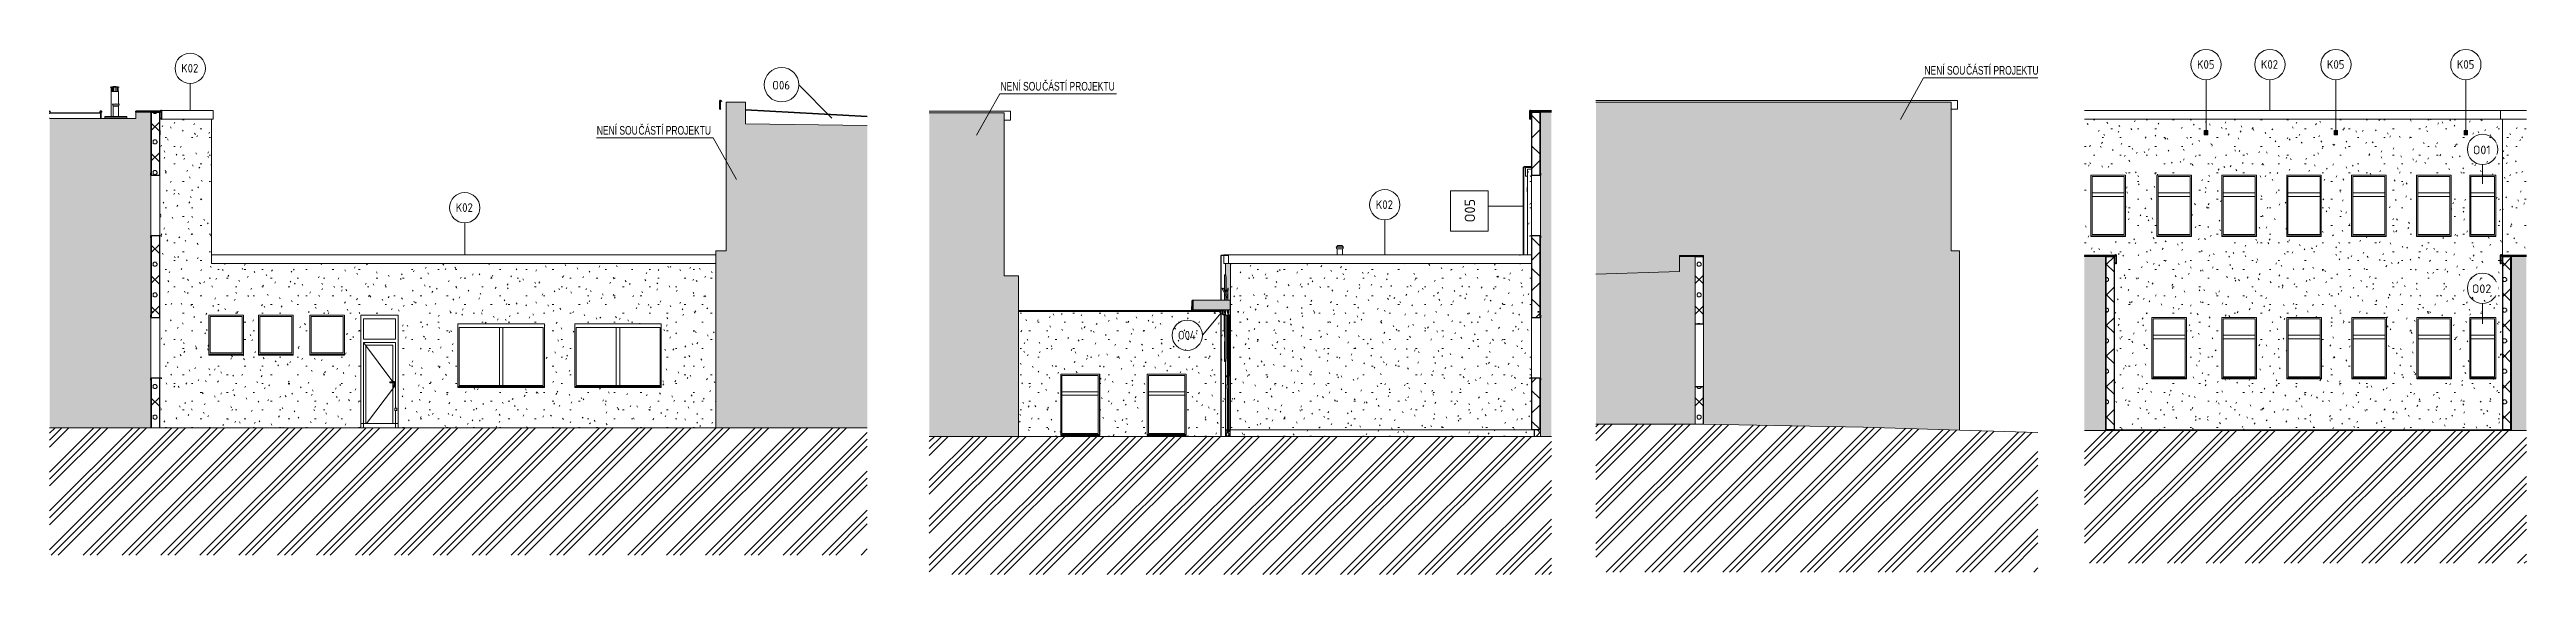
# Model space of a CAD drawing. Header units: millimetres. Extents: x -19993 to 479964, y -45352 to 20466.
# Drawn here: x 161221 to 218416, y -1165 to 10979 of the extents above; entities that cross this region are included whole.
import ezdxf

# ---------------------------------------------------------------- set-up
doc = ezdxf.new("R2010")
doc.units = ezdxf.units.MM
for name, color, linetype, lineweight in [('A-DETL', 90, 'Continuous', 9), ('A-DETL-GENF', 92, 'Continuous', 9), ('A-DETL-THIN', 151, 'Continuous', 9), ('A-FLOR', 192, 'Continuous', 9), ('A-FLOR-HRAL', 11, 'Continuous', 9), ('A-FLOR-HRAL-IDEN', 2, 'Continuous', 9), ('A-GENM', 13, 'Continuous', 9), ('A-GLAZ', 151, 'Continuous', 9), ('A-GLAZ-IDEN', 152, 'Continuous', 9), ('A-ROOF', 132, 'Continuous', 9), ('A-ROOF-IDEN', 132, 'Continuous', 9), ('A-ROOF-MCUT', 132, 'Continuous', 35), ('A-ROOF-OTLN', 132, 'Continuous', 9), ('A-ROOF-PATT', 132, 'Continuous', 35), ('A-WALL', 113, 'Continuous', 9), ('A-WALL-PATT', 111, 'Continuous', 25), ('E-LITE-EQPM', 33, 'Continuous', 9), ('E-POWR-CNDT', 130, 'Continuous', 9), ('E-POWR-CNDT-IDEN', 130, 'Continuous', 9), ('E-POWR-CNTR', 130, 'Continuous', 9), ('E-POWR-DROP', 130, 'Continuous', 9), ('E-POWR-RISE', 130, 'Continuous', 9), ('E-SERT', 181, 'Continuous', 9), ('E-SERT-IDEN', 181, 'Continuous', 9), ('G-ANNO-TEXT', 231, 'Continuous', 9), ('M-EQPM', 50, 'Continuous', 9), ('M-EQPM-IDEN', 50, 'Continuous', 9), ('M-HVAC-CDFF', 50, 'Continuous', 9), ('Q-SPCQ', 91, 'Continuous', 9)]:
    doc.layers.add(name, color=color, linetype=linetype, lineweight=lineweight)
doc.styles.add('Arial', font='arial.ttf', dxfattribs={"width": 0.7, "height": 200})
doc.styles.add('ISOCPEUR', font='isocpeur.ttf', dxfattribs={"width": 0.9, "height": 200})
doc.styles.add('ISOCPEUR_1', font='isocpeur.ttf', dxfattribs={"height": 238.125})
doc.styles.add('ISOCPEUR_2', font='isocpeur.ttf', dxfattribs={"height": 200})
pattern_1 = [(0, (246386.84, 0), (812.8, 203.2), [33.528, -576.072, 33.528, -576.072, -3251.2]), (0, (246386.84, 0), (812.8, 203.2), [-1219.2, 33.528, -1185.672, 33.528, -576.072, -1422.4]), (0, (246386.84, 0), (812.8, 203.2), [-3048, 33.528, -372.872, 33.528, -982.472]), (120, (246691.64, 101.6), (-582.37636, 602.30545), [33.528, -576.072, 33.528, -576.072, -3251.2]), (120, (246691.64, 101.6), (-582.37636, 602.30545), [-1219.2, 33.528, -1185.672, 33.528, -576.072, -1422.4]), (120, (246691.64, 101.6), (-582.37636, 602.30545), [-3048, 33.528, -372.872, 33.528, -982.472]), (240, (246793.24, 508), (-230.42364, -805.50545), [33.528, -576.072, 33.528, -576.072, -3251.2]), (240, (246793.24, 508), (-230.42364, -805.50545), [-1219.2, 33.528, -1185.672, 33.528, -576.072, -1422.4]), (240, (246793.24, 508), (-230.42364, -805.50545), [-3048, 33.528, -372.872, 33.528, -982.472])]
pattern_2 = [(45, (246386.84, 0), (0, 707.1054), []), (315, (246386.84, 0), (707.1054, 0), []), (270, (246694.2, 19.13), (353.543, -353.543), [38.278, -668.833]), (270, (246786.6, 19.13), (353.543, -353.543), [38.278, -668.833]), (0, (246720, 46.2), (353.543, 353.543), [38.278, -668.833]), (0, (246720, -46.2), (353.543, 353.543), [38.278, -668.833]), (45, (246694.2, 19.13), (0, 707.1054), [38.278, -461.721]), (45, (246759.53, -46.2), (0, 707.1054), [38.278, -461.721]), (315, (246759.53, 46.2), (707.1054, 0), [38.278, -461.721]), (315, (246694.2, -19.13), (707.1054, 0), [38.278, -461.721])]
pattern_3 = [(45, (248034, 0), (0, 707.1054), []), (315, (248034, 0), (707.1054, 0), []), (270, (248341.35, 19.13), (353.543, -353.543), [38.278, -668.833]), (270, (248433.73, 19.13), (353.543, -353.543), [38.278, -668.833]), (0, (248367.14, 46.2), (353.543, 353.543), [38.278, -668.833]), (0, (248367.14, -46.2), (353.543, 353.543), [38.278, -668.833]), (45, (248341.35, 19.13), (0, 707.1054), [38.278, -461.721]), (45, (248406.7, -46.2), (0, 707.1054), [38.278, -461.721]), (315, (248406.7, 46.2), (707.1054, 0), [38.278, -461.721]), (315, (248341.35, -19.13), (707.1054, 0), [38.278, -461.721])]
pattern_4 = [(0, (248033.99, 0), (812.8, 203.2), [33.528, -576.072, 33.528, -576.072, -3251.2]), (0, (248033.99, 0), (812.8, 203.2), [-1219.2, 33.528, -1185.672, 33.528, -576.072, -1422.4]), (0, (248033.99, 0), (812.8, 203.2), [-3048, 33.528, -372.872, 33.528, -982.472]), (120, (248338.79, 101.6), (-582.37636, 602.30545), [33.528, -576.072, 33.528, -576.072, -3251.2]), (120, (248338.79, 101.6), (-582.37636, 602.30545), [-1219.2, 33.528, -1185.672, 33.528, -576.072, -1422.4]), (120, (248338.79, 101.6), (-582.37636, 602.30545), [-3048, 33.528, -372.872, 33.528, -982.472]), (240, (248440.39, 508), (-230.42364, -805.50545), [33.528, -576.072, 33.528, -576.072, -3251.2]), (240, (248440.39, 508), (-230.42364, -805.50545), [-1219.2, 33.528, -1185.672, 33.528, -576.072, -1422.4]), (240, (248440.39, 508), (-230.42364, -805.50545), [-3048, 33.528, -372.872, 33.528, -982.472])]
pattern_5 = [(0, (188507.38, 0), (5.506, 203.2), [0.22714, -3.903, 0.22714, -3.903, -22.025]), (0, (188507.38, 0), (5.506, 203.2), [-8.26, 0.22714, -8.032, 0.22714, -3.903, -9.636]), (0, (188507.38, 0), (5.506, 203.2), [-20.649, 0.22714, -2.526, 0.22714, -6.656]), (90.224, (188509.444, 101.6), (-3.94475885, 602.3051808), [29.036, -498.897, 29.036, -3314.54]), (90.224, (188509.444, 101.6), (-3.94475885, 602.3051808), [-556.969, -498.897, 29.036, -1026.83, -1759.777]), (90.224, (188509.444, 101.6), (-3.94475885, 602.3051808), [-2111.732, 29.036, -498.897, 29.036, -1202.808]), (90.224, (188509.444, 101.6), (-3.94475885, 602.3051808), [-2668.702, -322.919, 29.036, -850.852]), (269.776, (188510.132, 508), (-1.55915615, -805.5050603), [29.036, -498.897, 29.036, -3314.54]), (269.776, (188510.132, 508), (-1.55915615, -805.5050603), [-556.969, -498.897, 29.036, -1026.83, -1759.777]), (269.776, (188510.132, 508), (-1.55915615, -805.5050603), [-2111.732, 29.036, -498.897, 29.036, -1202.808]), (269.776, (188510.132, 508), (-1.55915615, -805.5050603), [-2668.702, -322.919, 29.036, -850.852])]
pattern_6 = [(0, (188505.38, 0), (5.506, 203.2), [0.2271, -3.903, 0.2271, -3.903, -22.025]), (0, (188505.38, 0), (5.506, 203.2), [-8.26, 0.2271, -8.032, 0.2271, -3.903, -9.636]), (0, (188505.38, 0), (5.506, 203.2), [-20.649, 0.2271, -2.526, 0.2271, -6.656]), (90.224, (188507.444, 101.6), (-3.9447589, 602.3051808), [29.036, -498.897, 29.036, -3314.54]), (90.224, (188507.444, 101.6), (-3.9447589, 602.3051808), [-556.969, -498.897, 29.036, -1026.83, -1759.777]), (90.224, (188507.444, 101.6), (-3.9447589, 602.3051808), [-2111.732, 29.036, -498.897, 29.036, -1202.808]), (90.224, (188507.444, 101.6), (-3.9447589, 602.3051808), [-2668.702, -322.919, 29.036, -850.852]), (269.776, (188508.132, 508), (-1.5591562, -805.5050603), [29.036, -498.897, 29.036, -3314.54]), (269.776, (188508.132, 508), (-1.5591562, -805.5050603), [-556.969, -498.897, 29.036, -1026.83, -1759.777]), (269.776, (188508.132, 508), (-1.5591562, -805.5050603), [-2111.732, 29.036, -498.897, 29.036, -1202.808]), (269.776, (188508.132, 508), (-1.5591562, -805.5050603), [-2668.702, -322.919, 29.036, -850.852])]
pattern_7 = [(0, (357563.63, 0), (812.8, 203.2), [33.528, -576.072, 33.528, -576.072, -3251.2]), (0, (357563.63, 0), (812.8, 203.2), [-1219.2, 33.528, -1185.672, 33.528, -576.072, -1422.4]), (0, (357563.63, 0), (812.8, 203.2), [-3048, 33.528, -372.872, 33.528, -982.472]), (120, (357868.43, 101.6), (-582.37636, 602.30545), [33.528, -576.072, 33.528, -3827.272]), (120, (357868.43, 101.6), (-582.37636, 602.30545), [-643.128, -576.072, 33.528, -1185.672, -2032]), (120, (357868.43, 101.6), (-582.37636, 602.30545), [-2438.4, 33.528, -576.072, 33.528, -1388.872]), (120, (357868.43, 101.6), (-582.37636, 602.30545), [-3081.528, -372.872, 33.528, -982.472]), (240, (357970.03, 508), (-230.42364, -805.50545), [33.528, -576.072, 33.528, -576.072, -3251.2]), (240, (357970.03, 508), (-230.42364, -805.50545), [-1219.2, 33.528, -1185.672, 33.528, -576.072, -1422.4]), (240, (357970.03, 508), (-230.42364, -805.50545), [-3048, 33.528, -372.872, 33.528, -982.472])]
pattern_8 = [(45, (357563.63, 0), (0, 707.1054), []), (315, (357563.63, 0), (707.1054, 0), []), (270, (357871, 19.13), (353.543, -353.543), [38.278, -668.833]), (270, (357963.37, 19.13), (353.543, -353.543), [38.278, -668.833]), (0, (357896.77, 46.2), (353.543, 353.543), [38.278, -668.833]), (0, (357896.77, -46.2), (353.543, 353.543), [38.278, -668.833]), (45, (357871, 19.13), (0, 707.1054), [38.278, -461.721]), (45, (357936.3, -46.2), (0, 707.1054), [38.278, -461.721]), (315, (357936.3, 46.2), (707.1054, 0), [38.278, -461.721]), (315, (357871, -19.13), (707.1054, 0), [38.278, -461.721])]
pattern_9 = [(45, (357599, -35.36), (0, 707.1054), []), (45, (357881.8, -318.2), (0, 707.1054), []), (315, (357599, 35.36), (707.1054, 0), []), (315, (357881.8, 318.2), (707.1054, 0), []), (270, (357871, 19.13), (353.543, -353.543), [38.278, -668.833]), (270, (357963.37, 19.13), (353.543, -353.543), [38.278, -668.833]), (0, (357896.77, 46.2), (353.543, 353.543), [38.278, -668.833]), (0, (357896.77, -46.2), (353.543, 353.543), [38.278, -668.833]), (45, (357871, 19.13), (0, 707.1054), [38.278, -461.721]), (45, (357936.3, -46.2), (0, 707.1054), [38.278, -461.721]), (315, (357936.3, 46.2), (707.1054, 0), [38.278, -461.721]), (315, (357871, -19.13), (707.1054, 0), [38.278, -461.721])]

msp = doc.modelspace()

# ---------------------------------------------------------------- texts
at = {"layer": 'A-ROOF-IDEN', "char_height": 200, "width": 497.85, "attachment_point": 1, "style": 'ISOCPEUR'}
for insert in [(164262, 10645), (212285, 10732), (191847, 7490), (170601, 7421)]:
    msp.add_mtext('K02', dxfattribs=dict(at, insert=insert))
at = {"layer": 'E-SERT-IDEN', "insert": (187277, 4472), "char_height": 200, "width": 519.49, "attachment_point": 1, "style": 'ISOCPEUR'}
msp.add_mtext('O04', dxfattribs=at)
at = {"layer": 'G-ANNO-TEXT', "color": 7, "lineweight": 25, "char_height": 200, "attachment_point": 1, "style": 'Arial'}
for s, insert, width in [('NENÍ SOU', (204514, 10596), 1167.26), ('ČÁSTÍ PROJEKTU', (205477, 10596), 2070.76), ('NENÍ SOU', (183180, 10228), 1167.26), ('ČÁSTÍ PROJEKTU', (184143, 10228), 2070.76), ('NENÍ SOU', (173858, 9208), 1167.26), ('ČÁSTÍ PROJEKTU', (174821, 9208), 2070.76)]:
    msp.add_mtext(s, dxfattribs=dict(at, insert=insert, width=width))
at = {"layer": 'M-EQPM-IDEN', "char_height": 200, "width": 497.85, "attachment_point": 1, "style": 'ISOCPEUR'}
for insert in [(210810, 10732), (213810, 10732), (216810, 10732)]:
    msp.add_mtext('K05', dxfattribs=dict(at, insert=insert))

# ---------------------------------------------------------------- blocks, each defined once
blk = doc.blocks.new('OKNO_1k_nadsvetlik - OKNO_1k_nadsvetlik_900 x 1500-1969459-VB2-Z-Nový')
at = {"layer": 'A-GLAZ', "lineweight": 25}
for p, q in [((-17334, 4780), (-17334, 4830)), ((-17334, 3330), (-17334, 3380))]:
    blk.add_line(p, q, dxfattribs=at)
at = {"layer": 'A-GLAZ'}
blk.add_line((-17334, 3382), (-17334, 4780), dxfattribs=at)
blk = doc.blocks.new('parapet_ext - parapet_ext-1802001-VB2-Z-Nový')
at = {"layer": 'Q-SPCQ'}
for p, q in [((-17085, 3382), (-17335, 3382)), ((-17335, 3380), (-17087, 3380)), ((-17087, 3380), (-17087, 3360)), ((-17087, 3360), (-17085, 3360)), ((-17085, 3360), (-17085, 3382))]:
    blk.add_line(p, q, dxfattribs=at)
blk = doc.blocks.new('OKNO_1k_nadsvetlik - OKNO_1k_nadsvetlik_900 x 1500-1969499-VB2-Z-Nový')
at = {"layer": 'A-GLAZ', "lineweight": 25}
for p, q in [((-17334, 8070), (-17334, 8120)), ((-17334, 6620), (-17334, 6670))]:
    blk.add_line(p, q, dxfattribs=at)
at = {"layer": 'A-GLAZ'}
blk.add_line((-17334, 8070), (-17334, 6672), dxfattribs=at)
blk = doc.blocks.new('parapet_ext - parapet_ext-1802020-VB2-Z-Nový')
at = {"layer": 'Q-SPCQ'}
for p, q in [((-17085, 6672), (-17335, 6672)), ((-17335, 6670), (-17087, 6670)), ((-17087, 6670), (-17087, 6650)), ((-17087, 6650), (-17085, 6650)), ((-17085, 6650), (-17085, 6672))]:
    blk.add_line(p, q, dxfattribs=at)
blk = doc.blocks.new('Zábradlí - Záchytný systém kotva-1301747-VB2-Z-Nový')
at = {"layer": 'A-FLOR-HRAL'}
for p, q in [((-18500, 9386), (-18500, 9384)), ((-18500, 9386), (-18500, 9386)), ((-18476, 9386), (-18500, 9386)), ((-18498, 9497), (-18498, 9489)), ((-18498, 9497), (-18498, 9497)), ((-18478, 9497), (-18498, 9497)), ((-18498, 9489), (-18478, 9489)), ((-18498, 9489), (-18498, 9489)), ((-18493, 9489), (-18493, 9386)), ((-18483, 9386), (-18483, 9489)), ((-18478, 9497), (-18479, 9497)), ((-18479, 9489), (-18478, 9489)), ((-18478, 9489), (-18478, 9497)), ((-18476, 9386), (-18477, 9386)), ((-18476, 9384), (-18476, 9386))]:
    blk.add_line(p, q, dxfattribs=at)
at = {"layer": 'A-FLOR-HRAL', "flags": 128}
for points in [[(-18467, 9539), (-18467, 9540), (-18468, 9541), (-18468, 9541), (-18468, 9542), (-18468, 9543), (-18468, 9544), (-18468, 9545), (-18468, 9545), (-18469, 9546), (-18469, 9547), (-18469, 9548), (-18470, 9548), (-18470, 9549), (-18471, 9550), (-18471, 9551), (-18472, 9551), (-18472, 9552), (-18473, 9553), (-18473, 9553), (-18474, 9554), (-18474, 9554), (-18475, 9555), (-18476, 9555), (-18476, 9556), (-18477, 9556), (-18478, 9557), (-18478, 9557), (-18479, 9558), (-18480, 9558), (-18481, 9558), (-18482, 9559), (-18482, 9559), (-18483, 9559), (-18484, 9559), (-18485, 9559), (-18486, 9560), (-18486, 9560), (-18487, 9560), (-18488, 9560), (-18489, 9560), (-18490, 9560), (-18491, 9560), (-18491, 9560), (-18492, 9559), (-18493, 9559), (-18494, 9559), (-18495, 9559), (-18495, 9558), (-18496, 9558), (-18497, 9558), (-18498, 9557), (-18499, 9557), (-18499, 9557), (-18500, 9556), (-18501, 9556), (-18501, 9555), (-18502, 9555), (-18503, 9554), (-18503, 9554), (-18504, 9553), (-18504, 9552), (-18505, 9552), (-18505, 9551), (-18506, 9550), (-18506, 9550), (-18507, 9549), (-18507, 9548), (-18507, 9547), (-18508, 9547), (-18508, 9546), (-18508, 9545), (-18509, 9544), (-18509, 9543), (-18509, 9543), (-18509, 9542), (-18509, 9541), (-18509, 9540), (-18509, 9539), (-18509, 9539)], [(-18509, 9539), (-18509, 9538), (-18509, 9537), (-18509, 9536), (-18509, 9536), (-18509, 9535), (-18509, 9534), (-18508, 9533), (-18508, 9532), (-18508, 9531), (-18508, 9531), (-18507, 9530), (-18507, 9529), (-18506, 9528), (-18506, 9528), (-18506, 9527), (-18505, 9526), (-18505, 9526), (-18504, 9525), (-18504, 9524), (-18503, 9524), (-18502, 9523), (-18502, 9523), (-18501, 9522), (-18500, 9522), (-18500, 9521), (-18499, 9521), (-18498, 9520), (-18497, 9520), (-18497, 9520), (-18496, 9519), (-18495, 9519), (-18494, 9519), (-18494, 9519), (-18493, 9518), (-18492, 9518), (-18491, 9518), (-18490, 9518), (-18489, 9518), (-18489, 9518), (-18488, 9518), (-18487, 9518), (-18486, 9518), (-18485, 9518), (-18484, 9518), (-18484, 9518), (-18483, 9519), (-18482, 9519), (-18481, 9519), (-18480, 9519), (-18480, 9520), (-18479, 9520), (-18478, 9521), (-18477, 9521), (-18477, 9521), (-18476, 9522), (-18475, 9522), (-18475, 9523), (-18474, 9524), (-18474, 9524), (-18473, 9525), (-18472, 9525), (-18472, 9526), (-18471, 9527), (-18471, 9527), (-18470, 9528), (-18470, 9529), (-18470, 9530), (-18469, 9530), (-18469, 9531), (-18469, 9532), (-18468, 9533), (-18468, 9533), (-18468, 9534), (-18468, 9535), (-18468, 9536), (-18468, 9537), (-18467, 9538), (-18467, 9538), (-18467, 9539)], [(-18501, 9539), (-18501, 9539), (-18501, 9540), (-18501, 9540), (-18501, 9541), (-18501, 9541), (-18501, 9542), (-18501, 9542), (-18501, 9543), (-18500, 9543), (-18500, 9544), (-18500, 9544), (-18500, 9545), (-18500, 9545), (-18499, 9546), (-18499, 9546), (-18499, 9547), (-18498, 9547), (-18498, 9547), (-18498, 9548), (-18497, 9548), (-18497, 9548), (-18497, 9549), (-18496, 9549), (-18496, 9549), (-18495, 9550), (-18495, 9550), (-18494, 9550), (-18494, 9550), (-18493, 9551), (-18493, 9551), (-18493, 9551), (-18492, 9551), (-18492, 9551), (-18491, 9551), (-18491, 9552), (-18490, 9552), (-18490, 9552), (-18489, 9552), (-18488, 9552), (-18488, 9552), (-18487, 9552), (-18487, 9552), (-18486, 9552), (-18486, 9552), (-18485, 9551), (-18485, 9551), (-18484, 9551), (-18484, 9551), (-18483, 9551), (-18483, 9551), (-18483, 9550), (-18482, 9550), (-18482, 9550), (-18481, 9550), (-18481, 9549), (-18480, 9549), (-18480, 9549), (-18480, 9548), (-18479, 9548), (-18479, 9548), (-18478, 9547), (-18478, 9547), (-18478, 9546), (-18478, 9546), (-18477, 9545), (-18477, 9545), (-18477, 9545), (-18477, 9544), (-18476, 9544), (-18476, 9543), (-18476, 9543), (-18476, 9542), (-18476, 9542), (-18476, 9541), (-18476, 9541), (-18476, 9540), (-18475, 9540), (-18475, 9539), (-18475, 9539)], [(-18475, 9539), (-18475, 9538), (-18475, 9538), (-18476, 9537), (-18476, 9537), (-18476, 9536), (-18476, 9536), (-18476, 9535), (-18476, 9535), (-18476, 9534), (-18476, 9534), (-18477, 9533), (-18477, 9533), (-18477, 9532), (-18477, 9532), (-18478, 9532), (-18478, 9531), (-18478, 9531), (-18479, 9530), (-18479, 9530), (-18479, 9530), (-18480, 9529), (-18480, 9529), (-18481, 9529), (-18481, 9528), (-18481, 9528), (-18482, 9528), (-18482, 9527), (-18483, 9527), (-18483, 9527), (-18484, 9527), (-18484, 9527), (-18485, 9526), (-18485, 9526), (-18486, 9526), (-18486, 9526), (-18487, 9526), (-18487, 9526), (-18488, 9526), (-18488, 9526), (-18489, 9526), (-18489, 9526), (-18490, 9526), (-18490, 9526), (-18491, 9526), (-18491, 9526), (-18492, 9526), (-18492, 9527), (-18493, 9527), (-18493, 9527), (-18494, 9527), (-18494, 9527), (-18495, 9528), (-18495, 9528), (-18496, 9528), (-18496, 9528), (-18496, 9529), (-18497, 9529), (-18497, 9529), (-18498, 9530), (-18498, 9530), (-18498, 9531), (-18499, 9531), (-18499, 9531), (-18499, 9532), (-18499, 9532), (-18500, 9533), (-18500, 9533), (-18500, 9534), (-18500, 9534), (-18501, 9535), (-18501, 9535), (-18501, 9536), (-18501, 9536), (-18501, 9537), (-18501, 9537), (-18501, 9538), (-18501, 9538), (-18501, 9539), (-18501, 9539)]]:
    blk.add_lwpolyline(points, dxfattribs=at)
blk = doc.blocks.new('Zábradlí - Záchytný systém kotva-V25-VB2-Z-Nový')
at = {"layer": 'A-FLOR-HRAL'}
for p, q in [((-19670, 9489), (-19670, 9497)), ((-19670, 9497), (-19670, 9497)), ((-19670, 9489), (-19670, 9489)), ((-19668, 9384), (-19668, 9386)), ((-19668, 9386), (-19668, 9386))]:
    blk.add_line(p, q, dxfattribs=at)
at = {"layer": 'A-FLOR-HRAL', "flags": 128}
for points in [[(-19673, 9545), (-19673, 9545), (-19673, 9544), (-19672, 9544), (-19672, 9543), (-19672, 9542), (-19672, 9542), (-19672, 9541), (-19672, 9541), (-19672, 9540), (-19672, 9540), (-19672, 9539), (-19672, 9539)], [(-19672, 9539), (-19672, 9538), (-19672, 9538), (-19672, 9537), (-19672, 9537), (-19672, 9536), (-19672, 9536), (-19672, 9535), (-19672, 9534), (-19672, 9534), (-19673, 9533), (-19673, 9533), (-19673, 9533)]]:
    blk.add_lwpolyline(points, dxfattribs=at)
blk = doc.blocks.new('Zábradlí - Záchytný systém kotva-V26-VB2-Z-Nový')
at = {"layer": 'A-FLOR-HRAL'}
for p, q in [((-19670, 9497), (-19673, 9497)), ((-19673, 9489), (-19670, 9489)), ((-19668, 9386), (-19673, 9386)), ((-19670, 9489), (-19670, 9497)), ((-19670, 9497), (-19670, 9497)), ((-19670, 9489), (-19670, 9489)), ((-19668, 9384), (-19668, 9386)), ((-19668, 9386), (-19668, 9386))]:
    blk.add_line(p, q, dxfattribs=at)
at = {"layer": 'A-FLOR-HRAL', "flags": 128}
for points in [[(-19659, 9539), (-19659, 9540), (-19659, 9541), (-19659, 9541), (-19659, 9542), (-19659, 9543), (-19659, 9544), (-19660, 9545), (-19660, 9545), (-19660, 9546), (-19661, 9547), (-19661, 9548), (-19661, 9548), (-19662, 9549), (-19662, 9550), (-19663, 9551), (-19663, 9551), (-19664, 9552), (-19664, 9553), (-19665, 9553), (-19665, 9554), (-19666, 9554), (-19666, 9555), (-19667, 9555), (-19668, 9556), (-19668, 9556), (-19669, 9557), (-19670, 9557), (-19671, 9558), (-19671, 9558), (-19672, 9558), (-19673, 9559)], [(-19673, 9550), (-19673, 9550), (-19672, 9549), (-19672, 9549), (-19671, 9549), (-19671, 9548), (-19671, 9548), (-19670, 9548), (-19670, 9547), (-19670, 9547), (-19669, 9546), (-19669, 9546), (-19669, 9545), (-19668, 9545), (-19668, 9545), (-19668, 9544), (-19668, 9544), (-19668, 9543), (-19667, 9543), (-19667, 9542), (-19667, 9542), (-19667, 9541), (-19667, 9541), (-19667, 9540), (-19667, 9540), (-19667, 9539), (-19667, 9539)], [(-19667, 9539), (-19667, 9538), (-19667, 9538), (-19667, 9537), (-19667, 9537), (-19667, 9536), (-19667, 9536), (-19667, 9535), (-19668, 9535), (-19668, 9534), (-19668, 9534), (-19668, 9533), (-19668, 9533), (-19669, 9532), (-19669, 9532), (-19669, 9532), (-19669, 9531), (-19670, 9531), (-19670, 9530), (-19670, 9530), (-19671, 9530), (-19671, 9529), (-19672, 9529), (-19672, 9529), (-19672, 9528), (-19673, 9528)], [(-19673, 9519), (-19673, 9519), (-19672, 9519), (-19671, 9520), (-19670, 9520), (-19670, 9521), (-19669, 9521), (-19668, 9521), (-19667, 9522), (-19667, 9522), (-19666, 9523), (-19666, 9524), (-19665, 9524), (-19664, 9525), (-19664, 9525), (-19663, 9526), (-19663, 9527), (-19662, 9527), (-19662, 9528), (-19661, 9529), (-19661, 9530), (-19661, 9530), (-19660, 9531), (-19660, 9532), (-19660, 9533), (-19660, 9533), (-19659, 9534), (-19659, 9535), (-19659, 9536), (-19659, 9537), (-19659, 9538), (-19659, 9538), (-19659, 9539)]]:
    blk.add_lwpolyline(points, dxfattribs=at)
blk = doc.blocks.new('Zábradlí - Zábradlí-1236183-VB2-Z-Nový')
at = {"layer": 'A-FLOR-HRAL'}
for p, q in [((-18488, 9515), (-19673, 9515)), ((-19673, 9505), (-18488, 9505))]:
    blk.add_line(p, q, dxfattribs=at)
for points, knots in [([(-18488, 9515), (-18488, 9515), (-18488, 9515), (-18487, 9515), (-18486, 9515), (-18486, 9514), (-18485, 9514), (-18484, 9513), (-18483, 9511), (-18483, 9510), (-18483, 9510)], [0.5, 0.5, 0.5, 0.5, 0.5416667, 0.5833333, 0.625, 0.6666667, 0.75, 0.8333333, 0.9166667, 1, 1, 1, 1]), ([(-18483, 9510), (-18483, 9510), (-18483, 9509), (-18484, 9507), (-18485, 9506), (-18486, 9506), (-18486, 9505), (-18487, 9505), (-18488, 9505), (-18488, 9505), (-18488, 9505)], [0, 0, 0, 0, 0.0833333, 0.1666667, 0.25, 0.3333333, 0.375, 0.4166667, 0.4583333, 0.5, 0.5, 0.5, 0.5])]:
    blk.add_open_spline(points, degree=3, knots=knots, dxfattribs=at)
for name in ['Zábradlí - Záchytný systém kotva-V26-VB2-Z-Nový', 'Zábradlí - Záchytný systém kotva-V25-VB2-Z-Nový', 'Zábradlí - Záchytný systém kotva-1301747-VB2-Z-Nový']:
    blk.add_blockref(name, (0, 0))
blk = doc.blocks.new('Typ horního madla - Horní madlo_Vnitřní_-1236188-VB2-Z-Nový')
at = {"layer": 'A-FLOR-HRAL'}
for p, q in [((-18488, 9515), (-19673, 9515)), ((-19673, 9505), (-18488, 9505))]:
    blk.add_line(p, q, dxfattribs=at)
for points, knots in [([(-18488, 9515), (-18488, 9515), (-18488, 9515), (-18487, 9515), (-18486, 9515), (-18486, 9514), (-18485, 9514), (-18484, 9513), (-18483, 9511), (-18483, 9510), (-18483, 9510)], [0.5, 0.5, 0.5, 0.5, 0.5416667, 0.5833333, 0.625, 0.6666667, 0.75, 0.8333333, 0.9166667, 1, 1, 1, 1]), ([(-18483, 9510), (-18483, 9510), (-18483, 9509), (-18484, 9507), (-18485, 9506), (-18486, 9506), (-18486, 9505), (-18487, 9505), (-18488, 9505), (-18488, 9505), (-18488, 9505)], [0, 0, 0, 0, 0.0833333, 0.1666667, 0.25, 0.3333333, 0.375, 0.4166667, 0.4583333, 0.5, 0.5, 0.5, 0.5])]:
    blk.add_open_spline(points, degree=3, knots=knots, dxfattribs=at)
blk = doc.blocks.new('OKNO_2k_ - OKNO_2k_2100 x 1500-2030611-VB2-Z-Nový')
at = {"layer": 'A-GLAZ'}
for p, q in [((-10216, 3210), (-10216, 4550)), ((-10216, 4550), (-8276, 4550)), ((-9286, 3210), (-9286, 4550)), ((-9206, 4550), (-9286, 4550)), ((-9206, 4550), (-9206, 3210)), ((-8276, 4550), (-8276, 3210)), ((-8276, 3210), (-10216, 3210)), ((-9206, 3210), (-9286, 3210))]:
    blk.add_line(p, q, dxfattribs=at)
blk = doc.blocks.new('parapet_ext - parapet_ext-2030613-VB2-Z-Nový')
at = {"layer": 'Q-SPCQ'}
for p, q in [((-10246, 3160), (-10246, 3182)), ((-8246, 3182), (-10246, 3182)), ((-8246, 3160), (-10246, 3160)), ((-8246, 3182), (-8246, 3160))]:
    blk.add_line(p, q, dxfattribs=at)
blk = doc.blocks.new('OKNO_dvere vchod_1k_nadsvetlik - vstupni dvere 1100_2435 2-1384119-VB2-Z-Nový')
at = {"layer": 'A-GLAZ'}
for p, q in [((-12426, 4280), (-12426, 4750)), ((-12426, 4750), (-11686, 4750)), ((-11686, 4750), (-11686, 4280)), ((-11686, 4280), (-12426, 4280)), ((-12426, 2230), (-12426, 4200)), ((-12426, 4200), (-11686, 4200)), ((-12426, 4200), (-11742, 3290)), ((-12366, 2330), (-12366, 4140)), ((-12366, 4140), (-11746, 4140)), ((-11746, 4140), (-11746, 3290)), ((-11686, 4200), (-11686, 2680)), ((-11710, 3182), (-12351, 2330)), ((-11813, 3290), (-11813, 3270)), ((-11703, 3290), (-11813, 3290)), ((-11813, 3270), (-11703, 3270)), ((-11746, 3270), (-11746, 2330)), ((-11718, 3258), (-11686, 3215)), ((-11717, 3197), (-11717, 3213)), ((-11709, 3213), (-11709, 3197)), ((-11703, 3270), (-11703, 3290)), ((-11686, 3215), (-11690, 3209)), ((-11686, 2630), (-11686, 2230)), ((-12481, 2230), (-11626, 2230))]:
    blk.add_line(p, q, dxfattribs=at)
for centre, radius, start, end in [((-11713, 3205), 23, 0, 180), ((-11713, 3205), 23, 180, 0), ((-11713, 3280), 23, 0, 154.0561), ((-11713, 3280), 23, 205.9439, 0), ((-11713, 3213), 4, 0, 180), ((-11713, 3197), 4, 180, 0)]:
    blk.add_arc(centre, radius, start, end, dxfattribs=at)
blk = doc.blocks.new('DPS_vetrání_nová - Typ 1-1348339-VB2-Z-Nový')
at = {"layer": 'M-EQPM', "color": 11}
for p, q in [((-15935, 9106), (-15930, 9106)), ((-15930, 9006), (-15935, 9006)), ((-15930, 9106), (-15930, 9006))]:
    blk.add_line(p, q, dxfattribs=at)
blk = doc.blocks.new('OKNO_1k - OKNO_1k_900x1000-2034286-VB2-Z-Nový')
at = {"layer": 'A-GLAZ'}
for p, q in [((-14815, 3960), (-14815, 4800)), ((-14815, 4800), (-14075, 4800)), ((-14075, 4800), (-14075, 3960)), ((-14075, 3960), (-14815, 3960))]:
    blk.add_line(p, q, dxfattribs=at)
blk = doc.blocks.new('parapet_ext - parapet_ext-V27-VB2-Z-Nový')
at = {"layer": 'Q-SPCQ'}
for p, q in [((-14845, 3910), (-14845, 3932)), ((-14045, 3932), (-14845, 3932)), ((-14045, 3910), (-14845, 3910)), ((-14045, 3932), (-14045, 3910))]:
    blk.add_line(p, q, dxfattribs=at)
blk = doc.blocks.new('Komín3 - Komín3-1950367-VB2-Z-Nový')
at = {"layer": 'M-HVAC-CDFF'}
for p, q in [((-18269, 10104), (-18166, 10104)), ((-18251, 10010), (-18251, 9430)), ((-18166, 10010), (-18251, 10010)), ((-18246, 10104), (-18246, 10010)), ((-18241, 10010), (-18241, 10104)), ((-18219, 10010), (-18219, 10104)), ((-18193, 10104), (-18193, 10010)), ((-18190, 10010), (-18190, 10104)), ((-18166, 10104), (-18064, 10104)), ((-18081, 10010), (-18166, 10010)), ((-18142, 10010), (-18142, 10104)), ((-18140, 10010), (-18140, 10104)), ((-18114, 10104), (-18114, 10010)), ((-18092, 10010), (-18092, 10104)), ((-18087, 10010), (-18087, 10104)), ((-18081, 9714), (-18081, 10010))]:
    blk.add_line(p, q, dxfattribs=at)
at = {"layer": 'M-HVAC-CDFF', "flags": 128}
for points in [[(-18270, 10104), (-18257, 10108), (-18244, 10112), (-18231, 10114), (-18218, 10117), (-18205, 10119), (-18192, 10120), (-18178, 10121), (-18166, 10121)], [(-18166, 10121), (-18153, 10121), (-18140, 10120), (-18126, 10118), (-18113, 10117), (-18100, 10114), (-18087, 10111), (-18074, 10108), (-18062, 10104)]]:
    blk.add_lwpolyline(points, dxfattribs=at)
blk = doc.blocks.new('Komín4 - Komín4-1953879-VB2-Z-Nový')
at = {"layer": 'M-HVAC-CDFF'}
for p, q in [((-18224, 9710), (-18140, 9710)), ((-18224, 9710), (-18214, 9710)), ((-18210, 9713), (-18140, 9713)), ((-18210, 9710), (-18210, 9690)), ((-18205, 9678), (-18140, 9678)), ((-18200, 9670), (-18200, 9430)), ((-18199, 9670), (-18200, 9670)), ((-18187, 9670), (-18198, 9670)), ((-18186, 9670), (-18187, 9670)), ((-18167, 9670), (-18186, 9670)), ((-18164, 9670), (-18168, 9670)), ((-18140, 9670), (-18164, 9670)), ((-18149, 9715), (-18140, 9715)), ((-18140, 9715), (-18131, 9715)), ((-18140, 9713), (-18119, 9713)), ((-18140, 9710), (-18056, 9710)), ((-18140, 9678), (-18075, 9678)), ((-18116, 9670), (-18140, 9670)), ((-18113, 9670), (-18116, 9670)), ((-18094, 9670), (-18113, 9670)), ((-18108, 9713), (-18070, 9713)), ((-18093, 9670), (-18095, 9670)), ((-18082, 9670), (-18093, 9670)), ((-18080, 9670), (-18081, 9670)), ((-18080, 9430), (-18080, 9670)), ((-18070, 9690), (-18070, 9710)), ((-18066, 9710), (-18056, 9710))]:
    blk.add_line(p, q, dxfattribs=at)
at = {"layer": 'M-HVAC-CDFF', "flags": 128}
for points in [[(-18225, 9710), (-18225, 9710), (-18225, 9710), (-18225, 9710), (-18225, 9710), (-18225, 9711), (-18225, 9711), (-18225, 9711), (-18225, 9711), (-18225, 9711), (-18225, 9711), (-18225, 9711), (-18225, 9711), (-18225, 9711), (-18225, 9711), (-18225, 9712), (-18225, 9712), (-18225, 9712), (-18224, 9712), (-18224, 9712), (-18224, 9712), (-18224, 9712), (-18224, 9712), (-18224, 9712), (-18224, 9712), (-18224, 9712), (-18224, 9712), (-18224, 9712), (-18224, 9712), (-18223, 9712), (-18223, 9713), (-18223, 9713), (-18223, 9713), (-18223, 9713), (-18223, 9713), (-18223, 9713), (-18223, 9713), (-18223, 9713), (-18223, 9713), (-18222, 9713), (-18222, 9713)], [(-18222, 9713), (-18222, 9713), (-18222, 9713), (-18222, 9713), (-18221, 9713), (-18221, 9713), (-18220, 9713), (-18219, 9713), (-18218, 9713), (-18217, 9713), (-18216, 9713), (-18215, 9713), (-18213, 9713), (-18212, 9713), (-18210, 9713), (-18208, 9713), (-18206, 9713), (-18205, 9713)], [(-18140, 9713), (-18143, 9713), (-18147, 9713), (-18150, 9713), (-18153, 9713), (-18156, 9713), (-18160, 9713), (-18163, 9713), (-18166, 9713), (-18169, 9713), (-18172, 9713), (-18175, 9713), (-18178, 9713), (-18181, 9713), (-18184, 9713), (-18187, 9713), (-18189, 9713), (-18192, 9713), (-18194, 9713), (-18197, 9713), (-18199, 9713), (-18201, 9713), (-18204, 9713), (-18206, 9713), (-18208, 9713), (-18209, 9713), (-18211, 9713), (-18213, 9713), (-18214, 9713), (-18216, 9713), (-18217, 9713), (-18218, 9713), (-18219, 9713), (-18220, 9713), (-18221, 9713), (-18221, 9713), (-18222, 9713), (-18222, 9713), (-18222, 9713), (-18222, 9713), (-18222, 9713)], [(-18210, 9713), (-18210, 9713), (-18210, 9713), (-18210, 9713), (-18210, 9713), (-18210, 9713), (-18210, 9713), (-18210, 9713), (-18210, 9714), (-18210, 9714), (-18210, 9714), (-18210, 9714), (-18210, 9714), (-18210, 9714), (-18210, 9714), (-18210, 9714), (-18210, 9714), (-18210, 9714), (-18209, 9715), (-18209, 9715), (-18209, 9715), (-18209, 9715), (-18209, 9715), (-18209, 9715), (-18209, 9715), (-18209, 9715), (-18209, 9715), (-18209, 9715), (-18209, 9715), (-18208, 9715), (-18208, 9715), (-18208, 9715), (-18208, 9715), (-18208, 9715), (-18208, 9715), (-18208, 9715), (-18208, 9715), (-18208, 9715), (-18208, 9715), (-18207, 9715), (-18207, 9715)], [(-18205, 9678), (-18205, 9679), (-18206, 9679), (-18206, 9680), (-18206, 9680), (-18207, 9680), (-18207, 9681), (-18208, 9681), (-18208, 9682), (-18208, 9682), (-18208, 9683), (-18209, 9683), (-18209, 9684), (-18209, 9684), (-18209, 9685), (-18210, 9685), (-18210, 9686), (-18210, 9687), (-18210, 9687), (-18210, 9688), (-18210, 9688), (-18210, 9689), (-18210, 9689), (-18210, 9690)], [(-18207, 9715), (-18207, 9715), (-18207, 9715), (-18207, 9715), (-18207, 9715), (-18206, 9715), (-18205, 9715), (-18205, 9715), (-18204, 9715), (-18203, 9715), (-18202, 9715), (-18201, 9715), (-18200, 9715), (-18198, 9715), (-18197, 9715), (-18196, 9715), (-18194, 9715), (-18192, 9715), (-18191, 9715), (-18189, 9715), (-18187, 9715), (-18185, 9715), (-18183, 9715), (-18181, 9715), (-18179, 9715), (-18176, 9715), (-18174, 9715), (-18172, 9715), (-18169, 9715), (-18167, 9715), (-18164, 9715), (-18162, 9715), (-18159, 9715), (-18157, 9715), (-18154, 9715), (-18152, 9715), (-18149, 9715)], [(-18140, 9715), (-18143, 9715), (-18145, 9715), (-18148, 9715), (-18151, 9715), (-18153, 9715), (-18156, 9715), (-18159, 9715), (-18161, 9715), (-18164, 9715), (-18166, 9715), (-18169, 9715), (-18171, 9715), (-18174, 9715), (-18176, 9715), (-18178, 9715), (-18180, 9715), (-18182, 9715), (-18184, 9715), (-18186, 9715), (-18188, 9715), (-18190, 9715), (-18192, 9715), (-18194, 9715), (-18195, 9715), (-18197, 9715), (-18198, 9715), (-18199, 9715), (-18201, 9715), (-18202, 9715), (-18203, 9715), (-18204, 9715), (-18205, 9715), (-18205, 9715), (-18206, 9715), (-18206, 9715), (-18207, 9715), (-18207, 9715), (-18207, 9715), (-18207, 9715), (-18207, 9715)], [(-18200, 9670), (-18200, 9670), (-18200, 9671), (-18200, 9671), (-18200, 9672), (-18200, 9672), (-18200, 9672), (-18201, 9673), (-18201, 9673), (-18201, 9674), (-18201, 9674), (-18201, 9674), (-18201, 9675), (-18201, 9675), (-18202, 9675), (-18202, 9676), (-18202, 9676), (-18202, 9676), (-18203, 9677), (-18203, 9677), (-18203, 9677), (-18203, 9677), (-18204, 9678), (-18204, 9678), (-18204, 9678), (-18205, 9678), (-18205, 9678)], [(-18151, 9715), (-18150, 9716), (-18149, 9716), (-18148, 9717), (-18147, 9717), (-18146, 9717), (-18145, 9717), (-18144, 9717), (-18143, 9718), (-18142, 9718), (-18141, 9718), (-18140, 9718)], [(-18140, 9718), (-18139, 9718), (-18138, 9718), (-18137, 9718), (-18136, 9717), (-18135, 9717), (-18134, 9717), (-18133, 9717), (-18132, 9716), (-18131, 9716), (-18130, 9716), (-18130, 9715)], [(-18073, 9715), (-18073, 9715), (-18073, 9715), (-18073, 9715), (-18074, 9715), (-18074, 9715), (-18075, 9715), (-18075, 9715), (-18076, 9715), (-18077, 9715), (-18078, 9715), (-18079, 9715), (-18080, 9715), (-18082, 9715), (-18083, 9715), (-18085, 9715), (-18086, 9715), (-18088, 9715), (-18090, 9715), (-18091, 9715), (-18093, 9715), (-18095, 9715), (-18097, 9715), (-18099, 9715), (-18102, 9715), (-18104, 9715), (-18106, 9715), (-18108, 9715), (-18111, 9715), (-18113, 9715), (-18116, 9715), (-18118, 9715), (-18121, 9715), (-18123, 9715), (-18126, 9715), (-18129, 9715), (-18131, 9715), (-18134, 9715), (-18137, 9715), (-18139, 9715), (-18140, 9715)], [(-18058, 9713), (-18058, 9713), (-18058, 9713), (-18058, 9713), (-18059, 9713), (-18059, 9713), (-18060, 9713), (-18061, 9713), (-18062, 9713), (-18063, 9713), (-18064, 9713), (-18066, 9713), (-18067, 9713), (-18069, 9713), (-18070, 9713), (-18072, 9713), (-18074, 9713), (-18076, 9713), (-18078, 9713), (-18080, 9713), (-18083, 9713), (-18085, 9713), (-18088, 9713), (-18090, 9713), (-18093, 9713), (-18096, 9713), (-18098, 9713), (-18101, 9713), (-18104, 9713), (-18107, 9713), (-18110, 9713), (-18113, 9713), (-18117, 9713), (-18120, 9713), (-18123, 9713), (-18126, 9713), (-18129, 9713), (-18133, 9713), (-18136, 9713), (-18139, 9713), (-18140, 9713)], [(-18131, 9715), (-18129, 9715), (-18127, 9715), (-18124, 9715), (-18122, 9715), (-18119, 9715), (-18116, 9715), (-18114, 9715), (-18111, 9715), (-18109, 9715), (-18107, 9715), (-18104, 9715), (-18102, 9715), (-18100, 9715), (-18098, 9715), (-18096, 9715), (-18094, 9715), (-18092, 9715), (-18090, 9715), (-18088, 9715), (-18087, 9715), (-18085, 9715), (-18083, 9715), (-18082, 9715), (-18081, 9715), (-18080, 9715), (-18078, 9715), (-18077, 9715), (-18076, 9715), (-18076, 9715), (-18075, 9715), (-18074, 9715), (-18074, 9715), (-18073, 9715), (-18073, 9715), (-18073, 9715), (-18073, 9715), (-18073, 9715)], [(-18075, 9678), (-18076, 9678), (-18076, 9678), (-18076, 9678), (-18077, 9678), (-18077, 9677), (-18077, 9677), (-18078, 9677), (-18078, 9676), (-18078, 9676), (-18078, 9676), (-18079, 9675), (-18079, 9675), (-18079, 9675), (-18079, 9674), (-18079, 9674), (-18079, 9674), (-18080, 9673), (-18080, 9673), (-18080, 9673), (-18080, 9672), (-18080, 9672), (-18080, 9671), (-18080, 9671), (-18080, 9671), (-18080, 9670), (-18080, 9670)], [(-18075, 9713), (-18073, 9713), (-18071, 9713), (-18069, 9713), (-18068, 9713), (-18066, 9713), (-18065, 9713), (-18063, 9713), (-18062, 9713), (-18061, 9713), (-18060, 9713), (-18060, 9713), (-18059, 9713), (-18059, 9713), (-18058, 9713), (-18058, 9713), (-18058, 9713), (-18058, 9713)], [(-18070, 9690), (-18070, 9689), (-18070, 9688), (-18070, 9688), (-18070, 9687), (-18070, 9687), (-18071, 9686), (-18071, 9686), (-18071, 9685), (-18071, 9685), (-18071, 9684), (-18071, 9683), (-18072, 9683), (-18072, 9682), (-18072, 9682), (-18073, 9682), (-18073, 9681), (-18073, 9681), (-18074, 9680), (-18074, 9680), (-18074, 9679), (-18075, 9679), (-18075, 9679), (-18075, 9678)], [(-18073, 9715), (-18073, 9715), (-18073, 9715), (-18073, 9715), (-18072, 9715), (-18072, 9715), (-18072, 9715), (-18072, 9715), (-18072, 9715), (-18072, 9715), (-18072, 9715), (-18072, 9715), (-18072, 9715), (-18071, 9715), (-18071, 9715), (-18071, 9715), (-18071, 9715), (-18071, 9715), (-18071, 9715), (-18071, 9715), (-18071, 9715), (-18071, 9715), (-18071, 9714), (-18071, 9714), (-18071, 9714), (-18071, 9714), (-18070, 9714), (-18070, 9714), (-18070, 9714), (-18070, 9714), (-18070, 9714), (-18070, 9714), (-18070, 9713), (-18070, 9713), (-18070, 9713), (-18070, 9713), (-18070, 9713), (-18070, 9713), (-18070, 9713), (-18070, 9713), (-18070, 9713)], [(-18058, 9713), (-18058, 9713), (-18058, 9713), (-18058, 9713), (-18057, 9713), (-18057, 9713), (-18057, 9713), (-18057, 9713), (-18057, 9713), (-18057, 9713), (-18057, 9713), (-18057, 9712), (-18057, 9712), (-18056, 9712), (-18056, 9712), (-18056, 9712), (-18056, 9712), (-18056, 9712), (-18056, 9712), (-18056, 9712), (-18056, 9712), (-18056, 9712), (-18056, 9712), (-18056, 9712), (-18056, 9712), (-18056, 9711), (-18055, 9711), (-18055, 9711), (-18055, 9711), (-18055, 9711), (-18055, 9711), (-18055, 9711), (-18055, 9711), (-18055, 9711), (-18055, 9711), (-18055, 9710), (-18055, 9710), (-18055, 9710), (-18055, 9710), (-18055, 9710), (-18055, 9710)]]:
    blk.add_lwpolyline(points, dxfattribs=at)
blk = doc.blocks.new('BP_ZÁSTUPNÝ PRVEK - BP_ZÁSTUPNÝ PRVEK - Z04-2141336-VB2-Z-Nový')
at = {"layer": 'A-GENM', "color": 11}
for p, q in [((-11701, 2680), (-11651, 2680)), ((-11701, 2630), (-11701, 2680)), ((-11651, 2630), (-11701, 2630)), ((-11651, 2680), (-11651, 2630))]:
    blk.add_line(p, q, dxfattribs=at)
blk = doc.blocks.new('OKNO_1k_nadsvetlik - OKNO_1k_nadsvetlik_900 x 1500-1969459-VB2-V-Nový')
at = {"layer": 'A-GLAZ', "lineweight": 25}
for p, q in [((17334, 4830), (17334, 4780)), ((17334, 3380), (17334, 3330))]:
    blk.add_line(p, q, dxfattribs=at)
at = {"layer": 'A-GLAZ'}
blk.add_line((17334, 3382), (17334, 4780), dxfattribs=at)
blk = doc.blocks.new('parapet_ext - parapet_ext-1802001-VB2-V-Nový')
at = {"layer": 'Q-SPCQ'}
for p, q in [((17335, 3382), (17085, 3382)), ((17085, 3382), (17085, 3360)), ((17085, 3360), (17087, 3360)), ((17087, 3360), (17087, 3380)), ((17087, 3380), (17335, 3380))]:
    blk.add_line(p, q, dxfattribs=at)
blk = doc.blocks.new('parapet_ext - parapet_ext-V28-VB2-V-Nový')
at = {"layer": 'Q-SPCQ'}
for p, q in [((10076, 3410), (10076, 3432)), ((10081, 3432), (10076, 3432)), ((10106, 3432), (10081, 3432)), ((10081, 3432), (10081, 3410)), ((10081, 3410), (10076, 3410)), ((10081, 3410), (10083, 3410)), ((10083, 3430), (10106, 3430)), ((10083, 3410), (10083, 3430))]:
    blk.add_line(p, q, dxfattribs=at)
blk = doc.blocks.new('OKNO_1k_nadsvetlik - OKNO_1k_nadsvetlik_1000 x 1500-1969475-VB2-V-Nový')
at = {"layer": 'A-GLAZ'}
for p, q in [((8281, 2100), (8281, 3440)), ((8281, 3440), (9121, 3440)), ((9121, 3440), (9121, 2100)), ((9121, 3060), (9121, 3440)), ((9151, 2072), (9151, 3470)), ((9151, 3470), (9151, 2072)), ((8281, 3060), (9121, 3060)), ((8281, 3060), (8281, 2980)), ((9121, 2980), (8281, 2980)), ((9121, 2980), (9121, 3060)), ((9121, 2980), (9121, 2100)), ((9121, 2100), (8281, 2100))]:
    blk.add_line(p, q, dxfattribs=at)
blk = doc.blocks.new('parapet_ext - parapet_ext-1802137-VB2-V-Nový')
at = {"layer": 'Q-SPCQ'}
for p, q in [((8253, 2050), (8253, 2072)), ((9153, 2072), (8253, 2072)), ((9153, 2050), (8253, 2050)), ((9153, 2072), (9153, 2050))]:
    blk.add_line(p, q, dxfattribs=at)
blk = doc.blocks.new('OKNO_1k_nadsvetlik - OKNO_1k_nadsvetlik_900 x 1500-1969499-VB2-V-Nový')
at = {"layer": 'A-GLAZ'}
h = blk.add_hatch(dxfattribs=at)
h.set_pattern_fill('FP_68', color=256, style=0, pattern_type=2)
h.set_pattern_definition([(0, (69716.61, 0), (150, 86.6), [100, -200]), (60, (69816.61, 0), (0.0022, 173.20381), [100, -200]), (300, (69816.61, 0), (149.9978, -86.60381), [100, -200])])
h.paths.add_polyline_path([(17334, 8070), (17335, 8071), (17334, 8089)])
at = {"layer": 'A-GLAZ', "lineweight": 25}
for p, q in [((17334, 8120), (17334, 8070)), ((17334, 6670), (17334, 6620))]:
    blk.add_line(p, q, dxfattribs=at)
at = {"layer": 'A-GLAZ'}
blk.add_line((17334, 8070), (17334, 6672), dxfattribs=at)
blk = doc.blocks.new('parapet_ext - parapet_ext-1802020-VB2-V-Nový')
at = {"layer": 'Q-SPCQ'}
for p, q in [((17335, 6672), (17085, 6672)), ((17085, 6672), (17085, 6650)), ((17085, 6650), (17087, 6650)), ((17087, 6650), (17087, 6670)), ((17087, 6670), (17335, 6670))]:
    blk.add_line(p, q, dxfattribs=at)
blk = doc.blocks.new('parapet_ext - parapet_ext-V29-VB2-V-Nový')
at = {"layer": 'Q-SPCQ'}
for p, q in [((10106, 3410), (10106, 3432)), ((10111, 3432), (10106, 3432)), ((10116, 3432), (10111, 3432)), ((10111, 3432), (10111, 3410)), ((10111, 3410), (10106, 3410)), ((10111, 3410), (10113, 3410)), ((10113, 3430), (10116, 3430)), ((10113, 3410), (10113, 3430))]:
    blk.add_line(p, q, dxfattribs=at)
blk = doc.blocks.new('parapet_ext - parapet_ext-V30-VB2-V-Nový')
at = {"layer": 'Q-SPCQ'}
for p, q in [((10116, 3410), (10116, 3432)), ((10121, 3432), (10116, 3432)), ((10163, 3432), (10121, 3432)), ((10121, 3432), (10121, 3410)), ((10121, 3410), (10116, 3410)), ((10121, 3410), (10123, 3410)), ((10123, 3430), (10163, 3430)), ((10123, 3410), (10123, 3430))]:
    blk.add_line(p, q, dxfattribs=at)
blk = doc.blocks.new('DPS_vetrání_nová - Typ 1-1348275-VB2-V-Nový')
at = {"layer": 'M-EQPM', "color": 11}
for p, q in [((17025, 7686), (17025, 7786)), ((17025, 7786), (17030, 7786)), ((17025, 7686), (17030, 7686))]:
    blk.add_line(p, q, dxfattribs=at)
blk = doc.blocks.new('DSP_Kamera_nastěnná - Refer to Catalog-1089615-VB2-V-Nový')
at = {"layer": 'E-SERT', "color": 11}
for p, q in [((9974, 4956), (9959, 4943)), ((9959, 4876), (9975, 4863)), ((9975, 4863), (9995, 4862)), ((10008, 4843), (9994, 4850)), ((10008, 4843), (10016, 4842)), ((10016, 4843), (10017, 4843)), ((10017, 4842), (10052, 4844)), ((10031, 4848), (10054, 4848)), ((10034, 4896), (10034, 4924)), ((10037, 4924), (10037, 4896)), ((10052, 4844), (10054, 4846)), ((10054, 4831), (10057, 4831)), ((10057, 4831), (10116, 4831))]:
    blk.add_line(p, q, dxfattribs=at)
at = {"layer": 'E-SERT', "color": 11, "flags": 128}
for points in [[(9949, 4934), (9931, 4918), (9930, 4914), (9930, 4913), (9930, 4912), (9930, 4912), (9930, 4911), (9930, 4911), (9930, 4911), (9930, 4911), (9930, 4911), (9930, 4911), (9930, 4911), (9930, 4911), (9930, 4911), (9930, 4911), (9930, 4911), (9930, 4911), (9930, 4910), (9930, 4910), (9930, 4910), (9930, 4910), (9930, 4910), (9930, 4910), (9930, 4910), (9930, 4910), (9930, 4910), (9930, 4910), (9930, 4910), (9930, 4910), (9930, 4910), (9930, 4910), (9930, 4910), (9930, 4910), (9930, 4910), (9930, 4910), (9930, 4910), (9930, 4910), (9930, 4910), (9930, 4910), (9930, 4910), (9930, 4910), (9930, 4910), (9930, 4910), (9930, 4910), (9930, 4910), (9930, 4910), (9930, 4910), (9930, 4910), (9930, 4910), (9930, 4910), (9930, 4910), (9930, 4910), (9930, 4910), (9930, 4910), (9930, 4910), (9930, 4910), (9930, 4910), (9930, 4910), (9930, 4910), (9930, 4910), (9930, 4909), (9930, 4909), (9930, 4909), (9930, 4909), (9930, 4909), (9930, 4909), (9930, 4909), (9930, 4909), (9930, 4909), (9930, 4909), (9930, 4909), (9930, 4909), (9930, 4908), (9930, 4908), (9930, 4908), (9930, 4907), (9930, 4905), (9932, 4896), (9949, 4883)], [(9992, 4937), (9992, 4935), (9992, 4933), (9992, 4931), (9992, 4929), (9992, 4927), (9992, 4925), (9992, 4923), (9992, 4921), (9992, 4919), (9992, 4917), (9992, 4914), (9992, 4912), (9992, 4910), (9992, 4908), (9992, 4906), (9992, 4904), (9992, 4902), (9992, 4900), (9992, 4897), (9992, 4895), (9992, 4893), (9992, 4891), (9992, 4889), (9992, 4887), (9992, 4885), (9992, 4884), (9992, 4882), (9992, 4880), (9992, 4878), (9992, 4877), (9992, 4875), (9992, 4873), (9992, 4872), (9992, 4870), (9992, 4869), (9992, 4868), (9992, 4866), (9992, 4865), (9992, 4864), (9992, 4863), (9992, 4862), (9992, 4861), (9992, 4860), (9992, 4860), (9992, 4859), (9992, 4858), (9992, 4858), (9992, 4858), (9992, 4857), (9992, 4857)], [(9992, 4864), (9992, 4863), (9992, 4862), (9992, 4861), (9992, 4860), (9992, 4859), (9992, 4859), (9992, 4858), (9992, 4857), (9992, 4857), (9992, 4856), (9992, 4856), (9992, 4855), (9993, 4852), (9994, 4850)]]:
    blk.add_lwpolyline(points, dxfattribs=at)
at = {"layer": 'E-SERT', "color": 11}
for centre, major_axis, ratio, start_param, end_param in [((9992, 4910), (0, 53), 0.006775, 3.141593, 5.267178), ((9992, 4910), (0, 48.3), 0.006775, 5.206929, 5.323158), ((9992, 4910), (0, 48.3), 0.006775, 4.48799, 4.936788), ((9992, 4910), (0, 48.3), 0.006775, 3.141593, 4.217849), ((9992, 4910), (0, 53), 0.006775, 2.701107, 3.141593), ((10016, 4910), (0, 67.5), 0.006775, 3.141593, 5.472822), ((10017, 4910), (0, 67.5), 0.006775, 3.141948, 5.473361), ((10017, 4910), (0, 67.5), 0.006775, 2.748894, 3.141593), ((10017, 4910), (0, 66.7), 0.006775, 2.748894, 3.141593), ((10036, 4910), (0, 14.5), 0.999977, 0.09963, 3.041963), ((10036, 4910), (0, 14.5), 0.999977, 1.080407, 1.570796), ((10036, 4910), (0, 14.5), 0.999977, 1.815991, 2.30638), ((10036, 4910), (0, 14.5), 0.999977, 0.344824, 0.835213), ((10036, 4910), (0, 14.5), 0.999977, 2.551574, 2.796768), ((10036, 4910), (0, 16.2), 0.999977, 0.31751, 0.396303), ((10036, 4910), (0, 16.2), 0.999977, 2.745301, 2.824038), ((10031, 4910), (0, 61.9), 0.006775, 4.943055, 4.970051), ((10031, 4910), (0, 61.9), 0.006775, 4.454729, 4.487798), ((10035, 4910), (0, 14.5), 0.999977, 4.736545, 6.144019), ((10035, 4910), (0, 14.5), 0.999977, 3.280759, 4.712389), ((10052, 4910), (0, 65.7), 0.006775, 3.141948, 5.496394), ((10054, 4910), (0, 79.4), 0.006775, 3.141593, 5.342374), ((10054, 4910), (0, 63.7), 0.006775, 3.141593, 5.535518), ((10054, 4910), (0, 61.9), 0.006775, 3.366469, 3.420943), ((10054, 4910), (0, 79.4), 0.006775, 2.511553, 3.141593), ((10057, 4910), (0, 79.4), 0.006775, 3.141593, 5.342374), ((10057, 4910), (0, 79.4), 0.006775, 3.141593, 5.342374), ((10116, 4910), (0, 79.4), 0.006775, 3.141593, 4.291888)]:
    blk.add_ellipse(centre, major_axis=major_axis, ratio=ratio, start_param=start_param, end_param=end_param, dxfattribs=at)
for points, knots in [([(10036, 4894), (10035, 4894), (10033, 4894), (10031, 4895), (10029, 4895), (10028, 4896), (10026, 4897), (10025, 4898), (10024, 4899), (10023, 4900), (10022, 4901), (10022, 4902), (10021, 4903), (10020, 4905), (10020, 4907), (10019, 4910), (10020, 4913), (10020, 4915), (10021, 4917), (10022, 4918), (10022, 4919), (10023, 4920), (10024, 4921), (10025, 4922), (10026, 4923), (10028, 4924), (10029, 4925), (10031, 4925), (10033, 4926), (10035, 4926), (10036, 4926)], [-1, -1, -1, -1, -0.944444, -0.888889, -0.861111, -0.833333, -0.805556, -0.777778, -0.75, -0.722222, -0.694444, -0.666667, -0.638889, -0.611111, -0.555556, -0.5, -0.444444, -0.388889, -0.361111, -0.333333, -0.305556, -0.277778, -0.25, -0.222222, -0.194444, -0.166667, -0.138889, -0.111111, -0.055556, 0, 0, 0, 0]), ([(10036, 4926), (10038, 4926), (10040, 4926), (10043, 4924), (10045, 4923), (10046, 4922), (10047, 4921), (10048, 4920), (10049, 4919), (10050, 4918), (10050, 4917), (10051, 4915), (10052, 4912), (10052, 4908), (10051, 4905), (10050, 4903), (10050, 4902), (10049, 4901), (10048, 4900), (10047, 4899), (10046, 4898), (10045, 4897), (10043, 4896), (10040, 4894), (10038, 4894), (10036, 4894)], [-1, -1, -1, -1, -0.888889, -0.833333, -0.805556, -0.777778, -0.75, -0.722222, -0.694444, -0.666667, -0.638889, -0.611111, -0.555556, -0.444444, -0.388889, -0.361111, -0.333333, -0.305556, -0.277778, -0.25, -0.222222, -0.194444, -0.166667, -0.111111, 0, 0, 0, 0])]:
    blk.add_open_spline(points, degree=3, knots=knots, dxfattribs=at)
blk = doc.blocks.new('DPS_vetrání_nová - Typ 1-1348339-VB2-V-Nový')
at = {"layer": 'M-EQPM', "color": 11}
for p, q in [((17122, 9006), (17122, 9106)), ((17122, 9106), (17127, 9106)), ((17122, 9006), (17127, 9006))]:
    blk.add_line(p, q, dxfattribs=at)
blk = doc.blocks.new('FP_31-VB2-V-Nový')
at = {"layer": 'M-EQPM', "color": 11}
for p, q in [((9325, 4949), (9325, 4956)), ((9525, 4949), (9525, 4956)), ((9725, 4949), (9725, 4956)), ((9925, 4949), (9925, 4956))]:
    blk.add_line(p, q, dxfattribs=at)
blk = doc.blocks.new('FP_32-VB2-V-Nový')
at = {"layer": 'M-EQPM', "color": 11}
for p, q in [((9314, 5178), (9285, 5178)), ((9336, 5183), (9336, 5185)), ((9337, 5179), (9336, 5183)), ((9536, 5183), (9536, 5185)), ((9537, 5179), (9536, 5183)), ((9736, 5183), (9736, 5185)), ((9737, 5179), (9736, 5183)), ((9936, 5183), (9936, 5185)), ((9937, 5179), (9936, 5183))]:
    blk.add_line(p, q, dxfattribs=at)
blk = doc.blocks.new('DPS_stříška_vstup_hlavní - DPS_stříška_vstup_hlavní - Z01-1557379-VB2-V-Nový')
at = {"layer": 'M-EQPM'}
h = blk.add_hatch(dxfattribs=at)
h.set_pattern_fill('FP_72', color=11, style=0, pattern_type=2)
h.set_pattern_definition([(89.86, (10144.22, 4686.27), (-199.996, -0.001), [])])
h.paths.add_polyline_path([(10120, 4956), (10145, 4956), (10145, 4958), (9959, 4958), (9959, 4956), (10064, 4956)])
h.paths.add_polyline_path([(9314, 4956), (9949, 4956), (9949, 4958), (9295, 4958), (9295, 4956)])
at = {"layer": 'M-EQPM', "color": 11}
for p, q in [((9275, 4958), (9275, 4956)), ((9295, 4956), (9275, 4956)), ((9295, 4956), (9295, 4958)), ((9314, 4958), (9295, 4958)), ((9295, 4956), (9949, 4956)), ((9425, 4956), (9425, 4937)), ((9435, 4937), (9425, 4937)), ((9445, 4937), (9435, 4937)), ((9465, 4956), (9445, 4956)), ((9445, 4956), (9445, 4937)), ((9445, 4937), (9455, 4937)), ((9455, 4937), (9465, 4937)), ((9465, 4937), (9465, 4956)), ((9959, 4956), (10145, 4956)), ((9975, 4956), (9975, 4937)), ((9985, 4937), (9975, 4937)), ((9995, 4937), (9985, 4937)), ((10015, 4956), (9995, 4956)), ((9995, 4956), (9995, 4937)), ((9995, 4937), (10005, 4937)), ((10005, 4937), (10015, 4937)), ((10015, 4937), (10015, 4956)), ((10145, 4958), (10145, 4956))]:
    blk.add_line(p, q, dxfattribs=at)
for points in [[(9275, 4956), (9278, 5086), (9281, 5176), (9285, 5176)], [(9285, 5176), (9288, 5176), (9292, 5105), (9294, 4998)], [(9425, 4937), (9425, 4944), (9426, 4950), (9426, 4957)], [(9444, 4957), (9445, 4950), (9445, 4944), (9445, 4937)], [(9975, 4937), (9975, 4944), (9976, 4950), (9976, 4957)], [(9994, 4957), (9995, 4950), (9995, 4944), (9995, 4937)]]:
    blk.add_open_spline(points, degree=3, dxfattribs=at)
for points, knots in [([(9285, 5178), (9283, 5178), (9280, 5134), (9277, 5039), (9276, 4998)], [-1.617932, -1.617932, -1.617932, -1.617932, -0.719081, -0.171539, -0.171539, -0.171539, -0.171539]), ([(9295, 4958), (9294, 5016), (9291, 5128), (9287, 5178), (9285, 5178)], [0, 0, 0, 0, 0.719081, 1.617932, 1.617932, 1.617932, 1.617932])]:
    blk.add_open_spline(points, degree=3, knots=knots, dxfattribs=at)
for name in ['FP_32-VB2-V-Nový', 'FP_31-VB2-V-Nový']:
    blk.add_blockref(name, (0, 0), dxfattribs=at)
blk = doc.blocks.new('DPS_svetlo_1 - DPS_svetlo_1-1568502-VB2-V-Nový')
at = {"layer": 'E-LITE-EQPM', "color": 11}
for p, q in [((10092, 4946), (10091, 4956)), ((10114, 4878), (10135, 4878))]:
    blk.add_line(p, q, dxfattribs=at)
at = {"layer": 'E-LITE-EQPM', "color": 11, "flags": 128}
blk.add_lwpolyline([(10092, 4946), (10103, 4888), (10108, 4881), (10110, 4879), (10111, 4878), (10113, 4878), (10114, 4878)], dxfattribs=at)
at = {"layer": 'E-LITE-EQPM', "color": 11}
for centre, start_param, end_param in [((10114, 5003), 4.020893, 4.129321), ((10114, 5003), 3.832398, 4.021584), ((10114, 5003), 3.72466, 3.833089), ((10114, 5003), 3.525341, 3.759106), ((10114, 5003), 3.455752, 3.525789), ((10114, 5003), 3.141593, 3.442359), ((10114, 5003), 4.077823, 4.327875), ((10135, 5003), 3.141593, 4.327875)]:
    blk.add_ellipse(centre, major_axis=(0, 125), ratio=0.006775, start_param=start_param, end_param=end_param, dxfattribs=at)
blk = doc.blocks.new('Číslo popisné - ČP 2-1640164-VB2-V-Nový')
at = {"layer": 'A-GENM', "color": 11}
for p, q in [((10118, 4441), (10117, 4443)), ((10117, 4443), (10117, 4441)), ((10122, 4443), (10117, 4443)), ((10117, 4441), (10117, 4437)), ((10117, 4437), (10117, 4431)), ((10117, 4430), (10117, 4433)), ((10117, 4433), (10118, 4430)), ((10117, 4431), (10117, 4422)), ((10117, 4420), (10117, 4430)), ((10117, 4422), (10117, 4420)), ((10118, 4411), (10117, 4395)), ((10117, 4395), (10117, 4384)), ((10117, 4382), (10118, 4391)), ((10117, 4384), (10117, 4374)), ((10117, 4377), (10117, 4382)), ((10122, 4382), (10117, 4382)), ((10118, 4377), (10117, 4377)), ((10117, 4374), (10117, 4368)), ((10117, 4368), (10118, 4368)), ((10118, 4437), (10118, 4441)), ((10123, 4441), (10118, 4441)), ((10118, 4430), (10118, 4437)), ((10123, 4437), (10118, 4437)), ((10118, 4422), (10118, 4430)), ((10118, 4430), (10118, 4421)), ((10123, 4430), (10118, 4430)), ((10118, 4413), (10118, 4422)), ((10123, 4422), (10118, 4422)), ((10118, 4421), (10118, 4411)), ((10118, 4404), (10118, 4413)), ((10123, 4413), (10118, 4413)), ((10118, 4391), (10118, 4404)), ((10123, 4404), (10118, 4404)), ((10123, 4391), (10118, 4391)), ((10118, 4368), (10118, 4377)), ((10118, 4377), (10123, 4377)), ((10123, 4368), (10118, 4368)), ((10123, 4480), (10122, 4480)), ((10122, 4480), (10122, 4443)), ((10122, 4443), (10123, 4441)), ((10123, 4391), (10122, 4382)), ((10122, 4382), (10122, 4377)), ((10122, 4368), (10122, 4330)), ((10122, 4330), (10123, 4330)), ((10123, 4330), (10123, 4480)), ((10123, 4480), (10128, 4480)), ((10123, 4441), (10123, 4437)), ((10123, 4437), (10123, 4430)), ((10123, 4430), (10123, 4422)), ((10123, 4422), (10123, 4413)), ((10123, 4413), (10123, 4404)), ((10123, 4404), (10123, 4391)), ((10123, 4377), (10123, 4368)), ((10128, 4330), (10123, 4330)), ((10128, 4480), (10128, 4330))]:
    blk.add_line(p, q, dxfattribs=at)
blk = doc.blocks.new('Číslo popisné - ČP 4-1640165-VB2-V-Nový')
at = {"layer": 'A-GENM', "color": 11}
for p, q in [((10118, 4222), (10117, 4175)), ((10117, 4175), (10118, 4204)), ((10117, 4175), (10117, 4165)), ((10118, 4175), (10117, 4175)), ((10117, 4165), (10118, 4165)), ((10118, 4175), (10118, 4222)), ((10123, 4222), (10118, 4222)), ((10118, 4204), (10118, 4175)), ((10118, 4165), (10118, 4175)), ((10123, 4175), (10118, 4175)), ((10118, 4147), (10118, 4165)), ((10118, 4165), (10118, 4147)), ((10123, 4165), (10118, 4165)), ((10123, 4147), (10118, 4147)), ((10123, 4260), (10122, 4260)), ((10122, 4260), (10122, 4222)), ((10122, 4147), (10122, 4110)), ((10122, 4110), (10123, 4110)), ((10123, 4110), (10123, 4260)), ((10123, 4260), (10128, 4260)), ((10123, 4222), (10123, 4175)), ((10123, 4175), (10123, 4165)), ((10123, 4165), (10123, 4147)), ((10128, 4110), (10123, 4110)), ((10128, 4260), (10128, 4110))]:
    blk.add_line(p, q, dxfattribs=at)
blk = doc.blocks.new('Číslo popisné 2 - ČP 1324-1639296-VB2-V-Nový')
at = {"layer": 'A-GENM', "color": 11}
for p, q in [((10115, 4188), (10115, 4238)), ((10115, 4238), (10115, 4231)), ((10115, 4236), (10115, 4238)), ((10115, 4238), (10115, 4234)), ((10116, 4238), (10115, 4234)), ((10115, 4231), (10115, 4236)), ((10115, 4234), (10115, 4229)), ((10115, 4234), (10115, 4229)), ((10115, 4231), (10115, 4225)), ((10115, 4225), (10115, 4231)), ((10115, 4229), (10115, 4231)), ((10115, 4231), (10115, 4230)), ((10115, 4229), (10116, 4231)), ((10115, 4230), (10115, 4225)), ((10115, 4224), (10115, 4229)), ((10115, 4223), (10115, 4229)), ((10115, 4222), (10115, 4227)), ((10115, 4225), (10115, 4222)), ((10115, 4219), (10115, 4225)), ((10115, 4225), (10115, 4219)), ((10115, 4219), (10115, 4222)), ((10115, 4215), (10115, 4219)), ((10115, 4219), (10115, 4217)), ((10115, 4217), (10115, 4211)), ((10116, 4216), (10115, 4206)), ((10115, 4211), (10115, 4215)), ((10115, 4211), (10115, 4212)), ((10115, 4212), (10115, 4209)), ((10115, 4203), (10115, 4211)), ((10115, 4209), (10115, 4203)), ((10115, 4206), (10115, 4198)), ((10115, 4191), (10115, 4203)), ((10115, 4197), (10116, 4203)), ((10115, 4195), (10115, 4202)), ((10115, 4198), (10115, 4192)), ((10115, 4194), (10115, 4197)), ((10115, 4196), (10115, 4193)), ((10115, 4195), (10115, 4191)), ((10115, 4193), (10115, 4195)), ((10116, 4194), (10115, 4194)), ((10115, 4192), (10115, 4188)), ((10115, 4191), (10115, 4187)), ((10115, 4187), (10115, 4191)), ((10115, 4188), (10116, 4188)), ((10117, 4187), (10115, 4187)), ((10115, 4160), (10115, 4162)), ((10115, 4162), (10115, 4160)), ((10115, 4136), (10115, 4162)), ((10115, 4151), (10115, 4162)), ((10115, 4160), (10115, 4162)), ((10115, 4162), (10115, 4158)), ((10115, 4161), (10115, 4162)), ((10115, 4162), (10115, 4162)), ((10115, 4162), (10115, 4158)), ((10116, 4159), (10115, 4161)), ((10115, 4154), (10115, 4160)), ((10115, 4160), (10115, 4157)), ((10115, 4156), (10115, 4160)), ((10115, 4157), (10115, 4159)), ((10115, 4159), (10115, 4158)), ((10115, 4156), (10115, 4159)), ((10115, 4159), (10115, 4158)), ((10115, 4158), (10115, 4156)), ((10115, 4140), (10115, 4158)), ((10115, 4158), (10115, 4158)), ((10115, 4154), (10115, 4157)), ((10115, 4149), (10115, 4156)), ((10115, 4149), (10115, 4156)), ((10115, 4149), (10115, 4154)), ((10115, 4154), (10115, 4154)), ((10115, 4151), (10115, 4151)), ((10115, 4151), (10115, 4148)), ((10115, 4144), (10115, 4149)), ((10115, 4142), (10115, 4149)), ((10115, 4142), (10115, 4149)), ((10115, 4136), (10115, 4148)), ((10115, 4148), (10115, 4148)), ((10115, 4138), (10115, 4145)), ((10115, 4145), (10115, 4145)), ((10115, 4140), (10115, 4144)), ((10115, 4142), (10115, 4138)), ((10115, 4138), (10115, 4142)), ((10115, 4142), (10115, 4139)), ((10115, 4139), (10115, 4142)), ((10115, 4141), (10115, 4139)), ((10115, 4139), (10115, 4140)), ((10115, 4140), (10115, 4138)), ((10115, 4140), (10115, 4140)), ((10115, 4140), (10115, 4136)), ((10115, 4138), (10115, 4136)), ((10115, 4136), (10115, 4138)), ((10115, 4138), (10115, 4136)), ((10115, 4136), (10115, 4138)), ((10115, 4137), (10116, 4138)), ((10115, 4136), (10115, 4137)), ((10115, 4136), (10115, 4136)), ((10115, 4130), (10115, 4131)), ((10115, 4131), (10115, 4131)), ((10115, 4131), (10115, 4131)), ((10115, 4131), (10115, 4128)), ((10115, 4130), (10115, 4131)), ((10115, 4131), (10115, 4131)), ((10115, 4131), (10115, 4128)), ((10115, 4107), (10115, 4131)), ((10115, 4131), (10115, 4128)), ((10115, 4121), (10115, 4131)), ((10115, 4127), (10115, 4130)), ((10115, 4128), (10115, 4130)), ((10115, 4119), (10115, 4128)), ((10115, 4128), (10115, 4128)), ((10115, 4120), (10115, 4128)), ((10115, 4128), (10115, 4128)), ((10115, 4124), (10115, 4128)), ((10115, 4124), (10115, 4128)), ((10115, 4124), (10115, 4127)), ((10115, 4118), (10115, 4124)), ((10115, 4120), (10115, 4124)), ((10115, 4117), (10115, 4124)), ((10115, 4121), (10115, 4121)), ((10115, 4121), (10115, 4118)), ((10115, 4120), (10115, 4120)), ((10115, 4117), (10115, 4120)), ((10115, 4120), (10115, 4117)), ((10115, 4119), (10115, 4119)), ((10115, 4119), (10115, 4116)), ((10115, 4116), (10115, 4118)), ((10115, 4106), (10115, 4118)), ((10115, 4118), (10115, 4118)), ((10115, 4106), (10115, 4117)), ((10115, 4117), (10115, 4117)), ((10115, 4116), (10115, 4117)), ((10115, 4117), (10115, 4114)), ((10115, 4106), (10115, 4116)), ((10115, 4113), (10115, 4116)), ((10115, 4106), (10115, 4114)), ((10115, 4114), (10115, 4114)), ((10115, 4107), (10115, 4113)), ((10116, 4234), (10116, 4238)), ((10121, 4238), (10116, 4238)), ((10116, 4206), (10116, 4237)), ((10116, 4237), (10116, 4206)), ((10121, 4237), (10116, 4237)), ((10116, 4224), (10116, 4234)), ((10116, 4231), (10116, 4229)), ((10116, 4206), (10116, 4225)), ((10116, 4218), (10116, 4224)), ((10116, 4212), (10116, 4218)), ((10116, 4203), (10116, 4212)), ((10116, 4199), (10116, 4206)), ((10116, 4206), (10116, 4199)), ((10116, 4206), (10116, 4206)), ((10118, 4206), (10116, 4206)), ((10116, 4188), (10116, 4199)), ((10116, 4199), (10116, 4199)), ((10118, 4199), (10116, 4199)), ((10116, 4188), (10116, 4194)), ((10117, 4188), (10116, 4188)), ((10116, 4160), (10116, 4162)), ((10116, 4162), (10116, 4158)), ((10116, 4136), (10116, 4162)), ((10116, 4143), (10116, 4162)), ((10118, 4162), (10116, 4162)), ((10118, 4162), (10116, 4162)), ((10116, 4156), (10116, 4160)), ((10116, 4155), (10116, 4159)), ((10116, 4156), (10116, 4159)), ((10116, 4159), (10116, 4158)), ((10116, 4158), (10116, 4156)), ((10116, 4149), (10116, 4156)), ((10116, 4149), (10116, 4156)), ((10116, 4149), (10116, 4155)), ((10116, 4144), (10116, 4149)), ((10116, 4142), (10116, 4149)), ((10116, 4142), (10116, 4149)), ((10116, 4140), (10116, 4144)), ((10116, 4139), (10116, 4143)), ((10116, 4142), (10116, 4139)), ((10116, 4139), (10116, 4142)), ((10116, 4142), (10116, 4138)), ((10116, 4138), (10116, 4142)), ((10116, 4138), (10116, 4140)), ((10116, 4139), (10116, 4136)), ((10116, 4138), (10116, 4136)), ((10116, 4136), (10116, 4138)), ((10116, 4136), (10121, 4136)), ((10121, 4136), (10116, 4136)), ((10116, 4107), (10116, 4131)), ((10116, 4106), (10116, 4131)), ((10116, 4131), (10116, 4128)), ((10116, 4115), (10116, 4131)), ((10116, 4131), (10116, 4125)), ((10116, 4131), (10121, 4131)), ((10116, 4131), (10121, 4131)), ((10116, 4124), (10116, 4128)), ((10116, 4115), (10116, 4125)), ((10116, 4117), (10116, 4124)), ((10116, 4117), (10116, 4114)), ((10116, 4112), (10116, 4115)), ((10116, 4115), (10116, 4112)), ((10121, 4115), (10116, 4115)), ((10116, 4106), (10116, 4114)), ((10116, 4114), (10116, 4114)), ((10116, 4106), (10116, 4112)), ((10116, 4112), (10116, 4112)), ((10121, 4112), (10116, 4112)), ((10121, 4106), (10116, 4106)), ((10121, 4270), (10120, 4270)), ((10120, 4270), (10120, 4238)), ((10120, 4136), (10120, 4131)), ((10120, 4106), (10120, 4070)), ((10120, 4070), (10121, 4070)), ((10121, 4222), (10121, 4270)), ((10121, 4270), (10126, 4270)), ((10121, 4237), (10121, 4222)), ((10121, 4070), (10121, 4147)), ((10121, 4147), (10121, 4136)), ((10121, 4131), (10121, 4115)), ((10121, 4115), (10121, 4112)), ((10121, 4112), (10121, 4106)), ((10126, 4070), (10121, 4070)), ((10126, 4270), (10126, 4260)), ((10126, 4110), (10126, 4070))]:
    blk.add_line(p, q, dxfattribs=at)
blk = doc.blocks.new('Číslo popisné 2 - ČP 1325-1639297-VB2-V-Nový')
at = {"layer": 'A-GENM', "color": 11}
for p, q in [((10115, 4428), (10115, 4478)), ((10115, 4478), (10115, 4471)), ((10115, 4476), (10115, 4478)), ((10115, 4478), (10115, 4474)), ((10116, 4478), (10115, 4474)), ((10115, 4471), (10115, 4476)), ((10115, 4474), (10115, 4469)), ((10115, 4474), (10115, 4469)), ((10115, 4471), (10115, 4465)), ((10115, 4465), (10115, 4471)), ((10115, 4469), (10115, 4471)), ((10115, 4471), (10115, 4470)), ((10115, 4469), (10116, 4471)), ((10115, 4470), (10115, 4465)), ((10115, 4464), (10115, 4469)), ((10115, 4463), (10115, 4469)), ((10115, 4462), (10115, 4467)), ((10115, 4465), (10115, 4462)), ((10115, 4459), (10115, 4465)), ((10115, 4465), (10115, 4459)), ((10115, 4459), (10115, 4462)), ((10115, 4455), (10115, 4459)), ((10115, 4459), (10115, 4457)), ((10115, 4457), (10115, 4451)), ((10116, 4456), (10115, 4446)), ((10115, 4451), (10115, 4455)), ((10115, 4451), (10115, 4452)), ((10115, 4452), (10115, 4449)), ((10115, 4443), (10115, 4451)), ((10115, 4449), (10115, 4443)), ((10115, 4446), (10115, 4438)), ((10115, 4431), (10115, 4443)), ((10115, 4437), (10116, 4443)), ((10115, 4435), (10115, 4442)), ((10115, 4438), (10115, 4432)), ((10115, 4434), (10115, 4437)), ((10115, 4436), (10115, 4433)), ((10115, 4435), (10115, 4431)), ((10115, 4433), (10115, 4435)), ((10116, 4434), (10115, 4434)), ((10115, 4432), (10115, 4428)), ((10115, 4431), (10115, 4427)), ((10115, 4427), (10115, 4431)), ((10115, 4428), (10116, 4428)), ((10115, 4400), (10115, 4402)), ((10115, 4402), (10115, 4400)), ((10115, 4376), (10115, 4402)), ((10115, 4391), (10115, 4402)), ((10115, 4400), (10115, 4402)), ((10115, 4402), (10115, 4398)), ((10115, 4401), (10115, 4402)), ((10115, 4402), (10115, 4402)), ((10115, 4402), (10115, 4398)), ((10116, 4399), (10115, 4401)), ((10115, 4394), (10115, 4400)), ((10115, 4400), (10115, 4397)), ((10115, 4396), (10115, 4400)), ((10115, 4397), (10115, 4399)), ((10115, 4399), (10115, 4398)), ((10115, 4396), (10115, 4399)), ((10115, 4399), (10115, 4398)), ((10115, 4398), (10115, 4396)), ((10115, 4380), (10115, 4398)), ((10115, 4398), (10115, 4398)), ((10115, 4394), (10115, 4397)), ((10115, 4389), (10115, 4396)), ((10115, 4389), (10115, 4396)), ((10115, 4389), (10115, 4394)), ((10115, 4394), (10115, 4394)), ((10115, 4391), (10115, 4391)), ((10115, 4391), (10115, 4388)), ((10115, 4384), (10115, 4389)), ((10115, 4382), (10115, 4389)), ((10115, 4382), (10115, 4389)), ((10115, 4376), (10115, 4388)), ((10115, 4388), (10115, 4388)), ((10115, 4378), (10115, 4385)), ((10115, 4385), (10115, 4385)), ((10115, 4380), (10115, 4384)), ((10115, 4382), (10115, 4378)), ((10115, 4378), (10115, 4382)), ((10115, 4382), (10115, 4379)), ((10115, 4379), (10115, 4382)), ((10115, 4381), (10115, 4379)), ((10115, 4379), (10115, 4380)), ((10115, 4380), (10115, 4378)), ((10115, 4380), (10115, 4380)), ((10115, 4380), (10115, 4376)), ((10115, 4378), (10115, 4376)), ((10115, 4376), (10115, 4378)), ((10115, 4378), (10115, 4376)), ((10115, 4376), (10115, 4378)), ((10115, 4377), (10116, 4378)), ((10115, 4376), (10115, 4377)), ((10115, 4376), (10115, 4376)), ((10115, 4370), (10115, 4371)), ((10115, 4371), (10115, 4371)), ((10115, 4371), (10115, 4371)), ((10115, 4371), (10115, 4368)), ((10115, 4370), (10115, 4371)), ((10115, 4371), (10115, 4371)), ((10115, 4371), (10115, 4368)), ((10115, 4346), (10115, 4371)), ((10115, 4371), (10115, 4368)), ((10115, 4361), (10115, 4371)), ((10115, 4367), (10115, 4370)), ((10115, 4368), (10115, 4370)), ((10115, 4359), (10115, 4368)), ((10115, 4368), (10115, 4368)), ((10115, 4360), (10115, 4368)), ((10115, 4368), (10115, 4368)), ((10115, 4364), (10115, 4368)), ((10115, 4364), (10115, 4368)), ((10115, 4364), (10115, 4367)), ((10115, 4358), (10115, 4364)), ((10115, 4360), (10115, 4364)), ((10115, 4357), (10115, 4364)), ((10115, 4361), (10115, 4361)), ((10115, 4361), (10115, 4358)), ((10115, 4360), (10115, 4360)), ((10115, 4357), (10115, 4360)), ((10115, 4360), (10115, 4357)), ((10115, 4359), (10115, 4359)), ((10115, 4359), (10115, 4356)), ((10115, 4356), (10115, 4358)), ((10115, 4346), (10115, 4358)), ((10115, 4358), (10115, 4358)), ((10115, 4346), (10115, 4357)), ((10115, 4357), (10115, 4357)), ((10115, 4356), (10115, 4357)), ((10115, 4357), (10115, 4354)), ((10115, 4346), (10115, 4356)), ((10115, 4353), (10115, 4356)), ((10115, 4346), (10115, 4354)), ((10115, 4354), (10115, 4354)), ((10115, 4346), (10115, 4353)), ((10116, 4474), (10116, 4478)), ((10121, 4478), (10116, 4478)), ((10116, 4471), (10116, 4477)), ((10116, 4477), (10116, 4477)), ((10116, 4477), (10116, 4471)), ((10121, 4477), (10116, 4477)), ((10116, 4464), (10116, 4474)), ((10116, 4471), (10116, 4469)), ((10116, 4457), (10116, 4471)), ((10116, 4471), (10116, 4471)), ((10121, 4471), (10116, 4471)), ((10116, 4458), (10116, 4464)), ((10116, 4456), (10116, 4460)), ((10116, 4460), (10116, 4457)), ((10121, 4460), (10116, 4460)), ((10116, 4452), (10116, 4458)), ((10116, 4457), (10116, 4451)), ((10116, 4444), (10116, 4456)), ((10121, 4456), (10116, 4456)), ((10116, 4453), (10116, 4454)), ((10116, 4454), (10116, 4451)), ((10116, 4450), (10116, 4453)), ((10116, 4443), (10116, 4452)), ((10116, 4433), (10116, 4444)), ((10121, 4444), (10116, 4444)), ((10116, 4435), (10116, 4442)), ((10116, 4436), (10116, 4433)), ((10116, 4435), (10116, 4431)), ((10116, 4433), (10116, 4435)), ((10116, 4428), (10116, 4434)), ((10116, 4428), (10116, 4433)), ((10117, 4433), (10116, 4433)), ((10116, 4431), (10116, 4427)), ((10116, 4427), (10116, 4428)), ((10117, 4428), (10116, 4428)), ((10117, 4427), (10116, 4427)), ((10116, 4400), (10116, 4402)), ((10116, 4402), (10116, 4398)), ((10116, 4376), (10116, 4402)), ((10116, 4383), (10116, 4402)), ((10118, 4402), (10116, 4402)), ((10118, 4402), (10116, 4402)), ((10116, 4396), (10116, 4400)), ((10116, 4395), (10116, 4399)), ((10116, 4396), (10116, 4399)), ((10116, 4399), (10116, 4398)), ((10116, 4398), (10116, 4396)), ((10116, 4389), (10116, 4396)), ((10116, 4389), (10116, 4396)), ((10116, 4389), (10116, 4395)), ((10116, 4384), (10116, 4389)), ((10116, 4382), (10116, 4389)), ((10116, 4382), (10116, 4389)), ((10116, 4380), (10116, 4384)), ((10116, 4379), (10116, 4383)), ((10116, 4382), (10116, 4379)), ((10116, 4379), (10116, 4382)), ((10116, 4382), (10116, 4378)), ((10116, 4378), (10116, 4382)), ((10116, 4378), (10116, 4380)), ((10116, 4379), (10116, 4376)), ((10116, 4378), (10116, 4376)), ((10116, 4376), (10116, 4378)), ((10116, 4376), (10118, 4376)), ((10118, 4376), (10116, 4376)), ((10116, 4346), (10116, 4371)), ((10116, 4346), (10116, 4371)), ((10116, 4371), (10116, 4368)), ((10116, 4355), (10116, 4371)), ((10116, 4371), (10116, 4365)), ((10116, 4371), (10118, 4371)), ((10116, 4371), (10118, 4371)), ((10116, 4364), (10116, 4368)), ((10116, 4355), (10116, 4365)), ((10116, 4357), (10116, 4364)), ((10116, 4357), (10116, 4354)), ((10116, 4352), (10116, 4355)), ((10116, 4355), (10116, 4352)), ((10121, 4355), (10116, 4355)), ((10116, 4346), (10116, 4354)), ((10116, 4354), (10116, 4354)), ((10116, 4346), (10116, 4352)), ((10116, 4352), (10116, 4352)), ((10121, 4352), (10116, 4352)), ((10121, 4346), (10116, 4346)), ((10121, 4510), (10120, 4510)), ((10120, 4510), (10120, 4478)), ((10120, 4346), (10120, 4310)), ((10120, 4310), (10121, 4310)), ((10121, 4443), (10121, 4510)), ((10121, 4510), (10126, 4510)), ((10121, 4477), (10121, 4471)), ((10121, 4471), (10121, 4460)), ((10121, 4460), (10121, 4456)), ((10121, 4456), (10121, 4444)), ((10121, 4444), (10121, 4443)), ((10121, 4368), (10121, 4355)), ((10121, 4310), (10121, 4368)), ((10121, 4355), (10121, 4352)), ((10121, 4352), (10121, 4346)), ((10126, 4310), (10121, 4310)), ((10126, 4510), (10126, 4480)), ((10126, 4330), (10126, 4310))]:
    blk.add_line(p, q, dxfattribs=at)
blk = doc.blocks.new('Vypínač_venkovní - Typ 1-1621094-VB2-V-Nový')
at = {"layer": 'A-GENM', "color": 11}
for p, q in [((10090, 3220), (10094, 3182)), ((10094, 3176), (10090, 3220)), ((10090, 3220), (10090, 3220)), ((10094, 3181), (10094, 3178)), ((10094, 3172), (10094, 3174))]:
    blk.add_line(p, q, dxfattribs=at)
blk.add_ellipse((10097, 3140), major_axis=(0, 80), ratio=0.999977, start_param=0.044229, end_param=0.087266, dxfattribs=at)
blk = doc.blocks.new('Venkovní_zámek - Typ 1-1622718-VB2-V-Nový')
at = {"layer": 'A-GENM', "color": 11}
for p, q in [((10094, 3130), (10094, 3230)), ((10094, 3230), (10094, 3230)), ((10094, 3230), (10094, 3130)), ((10128, 3230), (10094, 3230)), ((10094, 3184), (10094, 3163)), ((10094, 3163), (10094, 3184)), ((10094, 3130), (10094, 3130)), ((10094, 3130), (10128, 3130)), ((10128, 3230), (10128, 3130))]:
    blk.add_line(p, q, dxfattribs=at)
for centre, major_axis, start_param, end_param in [((10094, 3193), (0, 10), 3.665191, 8.901179), ((10094, 3180), (0, 3), 0, 1.570796), ((10094, 3180), (0, 3), 4.712389, 7.853982), ((10094, 3180), (0, 3), 1.570796, 3.141593), ((10094, 3180), (0, 3), 1.570796, 4.712389), ((10094, 3163), (0, 5), 4.18879, 4.712389), ((10094, 3163), (0, 5), 1.570796, 3.403392)]:
    blk.add_ellipse(centre, major_axis=major_axis, ratio=0.006775, start_param=start_param, end_param=end_param, dxfattribs=at)
blk = doc.blocks.new('Úřad_městské_části_Praha_11 - Typ 1-1641038-VB2-V-Nový')
at = {"layer": 'A-GENM', "color": 11}
for p, q in [((10145, 4594), (10140, 4594)), ((10135, 4485), (10134, 4485)), ((10134, 4485), (10134, 4290)), ((10134, 4272), (10135, 4272)), ((10134, 4218), (10134, 4223)), ((10134, 4198), (10134, 4216)), ((10134, 4198), (10134, 4216)), ((10134, 4193), (10134, 4198)), ((10134, 4191), (10134, 4198)), ((10134, 4190), (10134, 4193)), ((10134, 4191), (10134, 4189)), ((10134, 4187), (10134, 4191)), ((10134, 4189), (10134, 4190)), ((10134, 4190), (10134, 4186)), ((10134, 4185), (10134, 4187)), ((10134, 4183), (10134, 4187)), ((10134, 4181), (10134, 4187)), ((10134, 4186), (10134, 4185)), ((10134, 4183), (10134, 4181)), ((10134, 4178), (10134, 4180)), ((10134, 4180), (10134, 4178)), ((10134, 4178), (10134, 4180)), ((10134, 4180), (10134, 4178)), ((10134, 4149), (10134, 4179)), ((10134, 4179), (10134, 4175)), ((10134, 4158), (10134, 4179)), ((10134, 4179), (10134, 4175)), ((10134, 4175), (10134, 4179)), ((10134, 4179), (10134, 4179)), ((10134, 4179), (10134, 4175)), ((10134, 4175), (10134, 4179)), ((10134, 4179), (10134, 4179)), ((10134, 4179), (10134, 4175)), ((10134, 4175), (10134, 4178)), ((10134, 4178), (10134, 4175)), ((10135, 4175), (10134, 4178)), ((10134, 4178), (10134, 4175)), ((10134, 4174), (10134, 4176)), ((10134, 4176), (10134, 4174)), ((10134, 4174), (10134, 4176)), ((10134, 4176), (10134, 4174)), ((10134, 4149), (10134, 4175)), ((10134, 4149), (10134, 4175)), ((10134, 4166), (10134, 4175)), ((10134, 4175), (10134, 4175)), ((10134, 4171), (10134, 4175)), ((10134, 4149), (10134, 4175)), ((10134, 4175), (10134, 4175)), ((10134, 4171), (10134, 4174)), ((10134, 4171), (10134, 4174)), ((10134, 4169), (10134, 4171)), ((10134, 4169), (10134, 4171)), ((10134, 4167), (10134, 4169)), ((10134, 4169), (10134, 4167)), ((10134, 4167), (10134, 4169)), ((10134, 4169), (10134, 4167)), ((10134, 4165), (10134, 4167)), ((10134, 4167), (10134, 4165)), ((10134, 4165), (10134, 4167)), ((10134, 4167), (10134, 4165)), ((10134, 4163), (10134, 4166)), ((10134, 4166), (10134, 4166)), ((10134, 4166), (10134, 4163)), ((10134, 4162), (10134, 4165)), ((10134, 4165), (10134, 4163)), ((10134, 4165), (10134, 4163)), ((10134, 4153), (10134, 4163)), ((10134, 4163), (10134, 4163)), ((10134, 4157), (10134, 4162)), ((10134, 4155), (10134, 4159)), ((10134, 4155), (10134, 4159)), ((10134, 4153), (10134, 4158)), ((10134, 4153), (10134, 4157)), ((10134, 4153), (10134, 4155)), ((10134, 4153), (10134, 4155)), ((10134, 4153), (10134, 4149)), ((10134, 4149), (10134, 4153)), ((10134, 4153), (10134, 4153)), ((10134, 4153), (10134, 4149)), ((10134, 4153), (10134, 4150)), ((10134, 4150), (10134, 4153)), ((10134, 4152), (10134, 4153)), ((10134, 4153), (10134, 4150)), ((10134, 4152), (10134, 4153)), ((10134, 4150), (10134, 4148)), ((10134, 4148), (10134, 4150)), ((10134, 4150), (10134, 4148)), ((10134, 4148), (10134, 4150)), ((10134, 4149), (10134, 4149)), ((10134, 4141), (10134, 4142)), ((10134, 4142), (10134, 4142)), ((10134, 4142), (10134, 4142)), ((10134, 4142), (10134, 4139)), ((10134, 4139), (10134, 4142)), ((10134, 4142), (10134, 4142)), ((10134, 4142), (10134, 4142)), ((10134, 4142), (10134, 4139)), ((10134, 4142), (10134, 4139)), ((10134, 4138), (10134, 4141)), ((10134, 4128), (10134, 4139)), ((10134, 4139), (10134, 4139)), ((10134, 4134), (10134, 4139)), ((10134, 4129), (10134, 4139)), ((10134, 4139), (10134, 4139)), ((10134, 4139), (10134, 4137)), ((10134, 4134), (10134, 4138)), ((10134, 4127), (10134, 4134)), ((10134, 4129), (10134, 4134)), ((10134, 4125), (10134, 4134)), ((10134, 4130), (10134, 4128)), ((10134, 4126), (10134, 4129)), ((10134, 4129), (10134, 4125)), ((10134, 4129), (10134, 4129)), ((10134, 4128), (10134, 4125)), ((10134, 4128), (10134, 4128)), ((10134, 4125), (10134, 4127)), ((10134, 4124), (10134, 4126)), ((10134, 4112), (10134, 4125)), ((10134, 4112), (10134, 4125)), ((10134, 4125), (10134, 4125)), ((10134, 4125), (10134, 4122)), ((10135, 4125), (10134, 4125)), ((10134, 4120), (10134, 4124)), ((10134, 4112), (10134, 4122)), ((10134, 4122), (10135, 4122)), ((10134, 4112), (10134, 4120)), ((10135, 4290), (10135, 4485)), ((10135, 4485), (10140, 4485)), ((10135, 4272), (10140, 4272)), ((10135, 4272), (10135, 4272)), ((10140, 4266), (10135, 4266)), ((10135, 4219), (10135, 4223)), ((10135, 4218), (10135, 4223)), ((10140, 4223), (10135, 4223)), ((10135, 4219), (10135, 4218)), ((10140, 4218), (10135, 4218)), ((10135, 4215), (10135, 4216)), ((10135, 4216), (10135, 4216)), ((10135, 4216), (10135, 4212)), ((10135, 4185), (10135, 4216)), ((10135, 4216), (10135, 4212)), ((10135, 4215), (10135, 4216)), ((10135, 4216), (10135, 4216)), ((10135, 4216), (10135, 4212)), ((10140, 4216), (10135, 4216)), ((10140, 4216), (10135, 4216)), ((10140, 4216), (10135, 4216)), ((10135, 4212), (10135, 4215)), ((10135, 4213), (10135, 4215)), ((10140, 4215), (10135, 4215)), ((10135, 4208), (10135, 4213)), ((10140, 4213), (10135, 4213)), ((10135, 4202), (10135, 4212)), ((10135, 4212), (10135, 4212)), ((10135, 4212), (10135, 4211)), ((10135, 4207), (10135, 4212)), ((10135, 4207), (10135, 4212)), ((10135, 4189), (10135, 4212)), ((10135, 4212), (10135, 4212)), ((10135, 4201), (10135, 4208)), ((10140, 4208), (10135, 4208)), ((10135, 4202), (10135, 4207)), ((10135, 4199), (10135, 4207)), ((10135, 4202), (10135, 4202)), ((10135, 4199), (10135, 4202)), ((10135, 4202), (10135, 4199)), ((10135, 4195), (10135, 4201)), ((10140, 4201), (10135, 4201)), ((10135, 4185), (10135, 4199)), ((10135, 4199), (10135, 4199)), ((10135, 4198), (10135, 4199)), ((10135, 4199), (10135, 4195)), ((10135, 4199), (10135, 4199)), ((10135, 4194), (10135, 4198)), ((10135, 4185), (10135, 4195)), ((10135, 4195), (10135, 4195)), ((10135, 4190), (10135, 4195)), ((10140, 4195), (10135, 4195)), ((10135, 4185), (10135, 4194)), ((10135, 4188), (10135, 4190)), ((10140, 4190), (10135, 4190)), ((10135, 4189), (10135, 4185)), ((10135, 4189), (10135, 4189)), ((10135, 4186), (10135, 4188)), ((10140, 4188), (10135, 4188)), ((10135, 4183), (10135, 4187)), ((10135, 4181), (10135, 4187)), ((10135, 4181), (10135, 4187)), ((10140, 4187), (10135, 4187)), ((10135, 4185), (10135, 4186)), ((10135, 4185), (10135, 4185)), ((10135, 4181), (10135, 4185)), ((10135, 4183), (10135, 4181)), ((10140, 4181), (10135, 4181)), ((10135, 4177), (10135, 4180)), ((10135, 4180), (10135, 4178)), ((10136, 4178), (10135, 4180)), ((10135, 4180), (10135, 4178)), ((10140, 4180), (10135, 4180)), ((10140, 4180), (10135, 4180)), ((10135, 4167), (10135, 4179)), ((10135, 4164), (10135, 4179)), ((10135, 4175), (10135, 4179)), ((10135, 4179), (10135, 4179)), ((10135, 4179), (10135, 4175)), ((10135, 4149), (10135, 4179)), ((10135, 4179), (10135, 4175)), ((10135, 4178), (10135, 4174)), ((10135, 4178), (10135, 4175)), ((10135, 4171), (10135, 4177)), ((10135, 4174), (10135, 4176)), ((10135, 4176), (10135, 4174)), ((10135, 4174), (10135, 4176)), ((10135, 4176), (10136, 4174)), ((10135, 4171), (10135, 4175)), ((10135, 4166), (10135, 4175)), ((10135, 4175), (10135, 4175)), ((10135, 4170), (10135, 4175)), ((10135, 4170), (10135, 4174)), ((10135, 4171), (10135, 4174)), ((10135, 4170), (10135, 4171)), ((10135, 4169), (10135, 4171)), ((10135, 4164), (10135, 4170)), ((10135, 4162), (10135, 4170)), ((10135, 4167), (10135, 4169)), ((10135, 4169), (10135, 4167)), ((10135, 4149), (10135, 4167)), ((10135, 4167), (10135, 4164)), ((10136, 4165), (10135, 4167)), ((10135, 4167), (10135, 4165)), ((10135, 4163), (10135, 4166)), ((10135, 4166), (10135, 4166)), ((10135, 4166), (10135, 4163)), ((10135, 4162), (10134, 4165)), ((10135, 4165), (10135, 4163)), ((10135, 4164), (10135, 4159)), ((10135, 4158), (10135, 4164)), ((10135, 4159), (10135, 4163)), ((10135, 4153), (10135, 4163)), ((10135, 4163), (10135, 4163)), ((10135, 4157), (10135, 4162)), ((10135, 4162), (10135, 4158)), ((10135, 4162), (10135, 4162)), ((10135, 4159), (10135, 4160)), ((10135, 4149), (10135, 4159)), ((10135, 4151), (10135, 4159)), ((10135, 4155), (10135, 4159)), ((10135, 4154), (10135, 4158)), ((10135, 4149), (10135, 4158)), ((10135, 4158), (10135, 4158)), ((10135, 4153), (10135, 4157)), ((10135, 4153), (10135, 4155)), ((10135, 4154), (10135, 4152)), ((10135, 4152), (10135, 4154)), ((10135, 4154), (10135, 4150)), ((10134, 4150), (10135, 4153)), ((10135, 4149), (10135, 4153)), ((10135, 4153), (10135, 4153)), ((10135, 4153), (10135, 4149)), ((10135, 4153), (10135, 4150)), ((10135, 4152), (10135, 4153)), ((10135, 4148), (10135, 4151)), ((10135, 4150), (10135, 4148)), ((10135, 4150), (10135, 4148)), ((10135, 4149), (10135, 4149)), ((10135, 4112), (10135, 4142)), ((10135, 4112), (10135, 4142)), ((10135, 4130), (10135, 4142)), ((10135, 4112), (10135, 4142)), ((10135, 4142), (10135, 4139)), ((10135, 4112), (10135, 4142)), ((10135, 4142), (10135, 4138)), ((10135, 4112), (10135, 4142)), ((10135, 4142), (10135, 4138)), ((10140, 4142), (10135, 4142)), ((10134, 4134), (10134, 4139)), ((10135, 4134), (10135, 4139)), ((10135, 4138), (10135, 4136)), ((10135, 4138), (10135, 4136)), ((10135, 4133), (10135, 4136)), ((10135, 4133), (10135, 4136)), ((10135, 4135), (10135, 4133)), ((10135, 4135), (10135, 4133)), ((10135, 4125), (10135, 4134)), ((10135, 4131), (10135, 4133)), ((10135, 4131), (10135, 4133)), ((10135, 4130), (10135, 4130)), ((10135, 4130), (10135, 4126)), ((10135, 4112), (10135, 4126)), ((10135, 4126), (10135, 4126)), ((10135, 4125), (10135, 4122)), ((10135, 4125), (10135, 4125)), ((10135, 4112), (10135, 4122)), ((10135, 4122), (10135, 4122)), ((10135, 4112), (10140, 4112)), ((10136, 4175), (10136, 4179)), ((10136, 4179), (10136, 4179)), ((10136, 4179), (10136, 4175)), ((10136, 4149), (10136, 4179)), ((10141, 4179), (10136, 4179)), ((10136, 4175), (10136, 4178)), ((10136, 4171), (10136, 4175)), ((10136, 4149), (10136, 4175)), ((10136, 4175), (10136, 4175)), ((10136, 4162), (10136, 4165)), ((10136, 4157), (10136, 4162)), ((10136, 4153), (10136, 4157)), ((10136, 4150), (10136, 4153)), ((10135, 4148), (10136, 4150)), ((10141, 4149), (10136, 4149)), ((10140, 4148), (10135, 4148)), ((10138, 4217), (10138, 4215)), ((10138, 4181), (10138, 4179)), ((10138, 4148), (10138, 4142)), ((10140, 4272), (10139, 4272)), ((10140, 4485), (10140, 4290)), ((10140, 4272), (10140, 4272)), ((10140, 4223), (10140, 4218)), ((10140, 4216), (10140, 4216)), ((10140, 4216), (10140, 4215)), ((10140, 4215), (10140, 4213)), ((10140, 4213), (10140, 4208)), ((10140, 4208), (10140, 4201)), ((10140, 4201), (10140, 4195)), ((10140, 4195), (10140, 4190)), ((10140, 4190), (10140, 4188)), ((10140, 4187), (10140, 4181)), ((10140, 4142), (10140, 4112)), ((10141, 4179), (10141, 4149)), ((10140, 3994), (10145, 3994))]:
    blk.add_line(p, q, dxfattribs=at)
at = {"layer": 'A-GENM', "color": 11, "flags": 128}
for points in [[(10140, 4594), (10139, 4588), (10139, 4571), (10139, 4543), (10139, 4506), (10139, 4486)], [(10140, 3994), (10140, 3999), (10140, 4016), (10141, 4044), (10141, 4082), (10141, 4127), (10141, 4179), (10141, 4235), (10141, 4294), (10141, 4352), (10141, 4408), (10141, 4460), (10141, 4506), (10141, 4543), (10140, 4571), (10140, 4588), (10140, 4594)], [(10145, 4594), (10145, 4588), (10145, 4571), (10146, 4543), (10146, 4506), (10146, 4460), (10146, 4408), (10146, 4352), (10146, 4294), (10146, 4235), (10146, 4179), (10146, 4127), (10146, 4082), (10146, 4044), (10145, 4016), (10145, 3999), (10145, 3994)], [(10138, 4266), (10138, 4235), (10138, 4223)], [(10139, 4112), (10139, 4082), (10139, 4044), (10139, 4016), (10139, 3999), (10140, 3994)]]:
    blk.add_lwpolyline(points, dxfattribs=at)
at = {"layer": 'A-GENM', "color": 11}
for centre, major_axis, start_param, end_param in [((10134, 4290), (0, 17.7), 1.570796, 3.141593), ((10135, 4290), (0, 17.7), 3.141593, 4.712389), ((10135, 4260), (0, 12.2), 5.497787, 6.283185), ((10135, 4260), (0, 12.2), 0, 1.047198), ((10139, 4290), (0, 17.7), 2.879793, 3.141593), ((10140, 4290), (0, 17.7), 3.141593, 4.712389), ((10140, 4260), (0, 12.2), 0, 1.047198), ((10140, 4260), (0, 12.2), 6.021386, 6.283185)]:
    blk.add_ellipse(centre, major_axis=major_axis, ratio=0.006775, start_param=start_param, end_param=end_param, dxfattribs=at)
blk = doc.blocks.new('Držák na vlajky - Typ 1-1629419-VB2-V-Nový')
at = {"layer": 'A-GENM', "color": 11}
for p, q in [((9981, 5446), (10106, 5229)), ((10111, 5269), (10002, 5458)), ((10111, 5412), (10026, 5412)), ((10026, 5392), (10111, 5392)), ((10112, 5462), (10110, 5462)), ((10110, 5462), (10110, 5412)), ((10111, 5178), (10111, 5412)), ((10111, 5412), (10112, 5412)), ((10111, 5392), (10111, 5269)), ((10111, 5232), (10111, 5178)), ((10112, 5412), (10112, 5462)), ((10112, 5462), (10117, 5462)), ((10117, 5412), (10112, 5412)), ((10116, 5412), (10116, 5178)), ((10117, 5462), (10117, 5412))]:
    blk.add_line(p, q, dxfattribs=at)
for centre, major_axis, ratio, start_param, end_param in [((9991, 5452), (10.4, 6), 0.003387, 3.14746, 6.283185), ((9991, 5452), (8.66, 5), 0.003387, 1.346902, 2.362062), ((9991, 5452), (8.66, 5), 0.003387, 0.540796, 1.314864), ((10116, 5235), (10.4, 6), 0.003387, 3.14746, 4.147676), ((10111, 5402), (0, 10), 0.006775, 4.712389, 6.283185), ((10111, 5402), (0, 10), 0.006775, 3.141593, 4.712389)]:
    blk.add_ellipse(centre, major_axis=major_axis, ratio=ratio, start_param=start_param, end_param=end_param, dxfattribs=at)
blk = doc.blocks.new('Obecné modely 3 - Obecné modely 1-1808111-VB2-V-Nový')
at = {"layer": 'A-GENM', "color": 11}
for p, q in [((10068, 5766), (10038, 5766)), ((10034, 5222), (10032, 5222)), ((10033, 5322), (10035, 5322)), ((10034, 5178), (10034, 5222)), ((10035, 5322), (10035, 5178)), ((10034, 4325), (10034, 4843)), ((10035, 4843), (10035, 4326)), ((10038, 4326), (10038, 4844)), ((10039, 4844), (10039, 4326)), ((10032, 4325), (10034, 4325)), ((10041, 4226), (10032, 4226)), ((10034, 4325), (10041, 4325)), ((10035, 4326), (10038, 4326)), ((10039, 4326), (10041, 4326)), ((10041, 4326), (10041, 4226)), ((10038, 3766), (10068, 3766))]:
    blk.add_line(p, q, dxfattribs=at)
for centre, major_axis, start_param, end_param in [((10038, 4766), (0, 1000), 5.415787, 7.151776), ((10068, 4766), (0, 1000), 5.415335, 6.283185), ((10038, 4766), (0, 1006), 1.100689, 1.148291), ((10038, 4766), (0, 1000), 0.938713, 0.981536), ((10038, 4766), (0, 1000), 5.380604, 5.389382), ((10038, 4766), (0, 1000), 5.137295, 5.321037), ((10068, 4766), (0, 1000), 5.316184, 5.38974), ((10068, 4766), (0, 1000), 5.137295, 5.257275), ((10038, 4766), (0, 1006), 1.494233, 2.024868), ((10038, 4766), (0, 1000), 3.144462, 4.790119), ((10068, 4766), (0, 1000), 3.144462, 4.776776), ((10038, 4766), (0, 1000), 2.142237, 3.141593)]:
    blk.add_ellipse(centre, major_axis=major_axis, ratio=0.006775, start_param=start_param, end_param=end_param, dxfattribs=at)
blk = doc.blocks.new('Komín8 - Komín8-2014626-VB2-V-Nový')
at = {"layer": 'M-HVAC-CDFF'}
for p, q in [((12616, 6410), (12699, 6410)), ((12622, 6410), (12622, 6388)), ((12639, 6428), (12639, 6415)), ((12639, 6415), (12642, 6415)), ((12639, 6370), (12639, 6229)), ((12673, 6370), (12639, 6370)), ((12699, 6370), (12676, 6370)), ((12699, 6410), (12783, 6410)), ((12745, 6370), (12699, 6370)), ((12759, 6370), (12747, 6370)), ((12757, 6415), (12758, 6415)), ((12759, 6415), (12759, 6428)), ((12759, 6415), (12759, 6415)), ((12759, 6229), (12759, 6370)), ((12777, 6388), (12777, 6410))]:
    blk.add_line(p, q, dxfattribs=at)
at = {"layer": 'M-HVAC-CDFF', "flags": 128}
for points in [[(12614, 6410), (12614, 6410), (12614, 6410), (12614, 6411), (12614, 6411), (12615, 6411), (12615, 6411), (12615, 6412), (12615, 6412), (12615, 6412), (12615, 6412), (12615, 6412), (12615, 6413), (12615, 6413), (12615, 6413), (12615, 6413), (12615, 6413), (12616, 6413), (12616, 6414), (12616, 6414), (12616, 6414), (12616, 6414), (12616, 6414), (12617, 6414), (12617, 6414), (12617, 6415), (12617, 6415), (12617, 6415), (12617, 6415), (12618, 6415), (12618, 6415), (12618, 6415), (12618, 6415), (12619, 6415), (12619, 6415), (12619, 6415), (12619, 6415), (12619, 6415), (12620, 6415), (12620, 6415), (12620, 6415)], [(12620, 6415), (12620, 6415), (12620, 6415), (12620, 6415), (12621, 6415), (12621, 6415), (12622, 6415), (12623, 6415), (12624, 6415), (12625, 6415), (12626, 6415), (12627, 6415), (12629, 6415), (12630, 6415), (12632, 6415), (12634, 6415), (12636, 6415), (12638, 6415), (12640, 6415), (12641, 6415)], [(12699, 6415), (12696, 6415), (12693, 6415), (12690, 6415), (12687, 6415), (12684, 6415), (12681, 6415), (12677, 6415), (12674, 6415), (12671, 6415), (12668, 6415), (12666, 6415), (12663, 6415), (12660, 6415), (12657, 6415), (12654, 6415), (12652, 6415), (12649, 6415), (12647, 6415), (12645, 6415), (12642, 6415), (12640, 6415), (12638, 6415), (12636, 6415), (12634, 6415), (12632, 6415), (12631, 6415), (12629, 6415), (12628, 6415), (12626, 6415), (12625, 6415), (12624, 6415), (12623, 6415), (12622, 6415), (12622, 6415), (12621, 6415), (12621, 6415), (12620, 6415), (12620, 6415), (12620, 6415), (12620, 6415)], [(12639, 6370), (12639, 6370), (12638, 6370), (12637, 6370), (12637, 6370), (12636, 6370), (12635, 6371), (12635, 6371), (12634, 6371), (12633, 6371), (12633, 6371), (12632, 6372), (12631, 6372), (12631, 6372), (12630, 6373), (12629, 6373), (12629, 6373), (12628, 6374), (12628, 6374), (12627, 6375), (12627, 6375), (12626, 6376), (12626, 6376), (12625, 6377), (12625, 6378), (12625, 6378), (12624, 6379), (12624, 6379), (12624, 6380), (12623, 6381), (12623, 6381), (12623, 6382), (12622, 6383), (12622, 6383), (12622, 6384), (12622, 6385), (12622, 6385), (12622, 6386), (12622, 6387), (12622, 6387), (12622, 6388)], [(12639, 6428), (12639, 6428), (12639, 6429), (12640, 6430), (12640, 6431), (12640, 6431), (12640, 6432), (12640, 6433), (12640, 6433), (12641, 6434), (12641, 6435), (12641, 6435), (12641, 6436), (12642, 6437), (12642, 6437), (12643, 6438), (12643, 6438), (12643, 6439), (12644, 6439), (12644, 6440), (12645, 6440), (12645, 6441), (12646, 6441), (12646, 6442), (12647, 6442), (12648, 6443), (12648, 6443), (12649, 6443), (12649, 6444), (12650, 6444), (12651, 6444), (12651, 6444), (12652, 6445), (12653, 6445), (12653, 6445), (12654, 6445), (12655, 6445), (12655, 6445), (12656, 6445), (12657, 6445), (12657, 6445)], [(12639, 6370), (12639, 6370), (12640, 6370), (12640, 6370), (12640, 6370), (12641, 6370), (12641, 6370), (12642, 6370), (12642, 6370), (12643, 6370), (12644, 6370), (12645, 6370), (12646, 6370), (12647, 6370), (12649, 6370), (12650, 6370), (12651, 6370), (12653, 6370), (12654, 6370), (12656, 6370), (12658, 6370), (12659, 6370), (12661, 6370), (12663, 6370), (12665, 6370), (12667, 6370), (12669, 6370), (12671, 6370), (12673, 6370), (12675, 6370), (12678, 6370), (12680, 6370), (12682, 6370), (12685, 6370), (12687, 6370), (12689, 6370), (12692, 6370), (12694, 6370), (12696, 6370), (12699, 6370), (12699, 6370)], [(12645, 6370), (12644, 6370), (12643, 6370), (12643, 6370), (12642, 6370), (12641, 6370), (12641, 6370), (12640, 6370), (12640, 6370), (12640, 6370), (12639, 6370), (12639, 6370), (12639, 6370)], [(12657, 6445), (12657, 6445), (12657, 6445), (12657, 6445), (12658, 6445), (12658, 6445), (12658, 6445), (12659, 6445), (12659, 6445), (12660, 6445), (12660, 6445), (12661, 6445), (12662, 6445), (12663, 6445), (12664, 6445), (12664, 6445), (12665, 6445), (12667, 6445), (12668, 6445), (12669, 6445), (12670, 6445), (12671, 6445), (12672, 6445), (12674, 6445), (12675, 6445), (12677, 6445), (12678, 6445), (12679, 6445), (12681, 6445), (12683, 6445), (12684, 6445), (12686, 6445), (12687, 6445), (12689, 6445), (12691, 6445), (12692, 6445), (12694, 6445), (12696, 6445), (12697, 6445), (12699, 6445), (12699, 6445)], [(12699, 6445), (12698, 6445), (12696, 6445), (12694, 6445), (12693, 6445), (12691, 6445), (12689, 6445), (12688, 6445), (12686, 6445), (12685, 6445), (12683, 6445), (12681, 6445), (12680, 6445), (12678, 6445), (12677, 6445), (12676, 6445), (12674, 6445), (12673, 6445), (12672, 6445), (12670, 6445), (12669, 6445), (12668, 6445), (12667, 6445), (12666, 6445), (12665, 6445), (12664, 6445), (12663, 6445), (12662, 6445), (12661, 6445), (12661, 6445), (12660, 6445), (12659, 6445), (12659, 6445), (12658, 6445), (12658, 6445), (12658, 6445), (12657, 6445), (12657, 6445), (12657, 6445), (12657, 6445), (12657, 6445)], [(12742, 6445), (12742, 6445), (12742, 6445), (12741, 6445), (12741, 6445), (12741, 6445), (12741, 6445), (12740, 6445), (12740, 6445), (12739, 6445), (12738, 6445), (12738, 6445), (12737, 6445), (12736, 6445), (12735, 6445), (12734, 6445), (12733, 6445), (12732, 6445), (12731, 6445), (12730, 6445), (12729, 6445), (12728, 6445), (12726, 6445), (12725, 6445), (12724, 6445), (12722, 6445), (12721, 6445), (12719, 6445), (12718, 6445), (12716, 6445), (12715, 6445), (12713, 6445), (12712, 6445), (12710, 6445), (12708, 6445), (12707, 6445), (12705, 6445), (12703, 6445), (12702, 6445), (12700, 6445), (12699, 6445)], [(12699, 6445), (12701, 6445), (12703, 6445), (12704, 6445), (12706, 6445), (12708, 6445), (12709, 6445), (12711, 6445), (12713, 6445), (12714, 6445), (12716, 6445), (12717, 6445), (12719, 6445), (12720, 6445), (12722, 6445), (12723, 6445), (12725, 6445), (12726, 6445), (12727, 6445), (12729, 6445), (12730, 6445), (12731, 6445), (12732, 6445), (12733, 6445), (12734, 6445), (12735, 6445), (12736, 6445), (12737, 6445), (12738, 6445), (12738, 6445), (12739, 6445), (12739, 6445), (12740, 6445), (12740, 6445), (12741, 6445), (12741, 6445), (12741, 6445), (12742, 6445), (12742, 6445), (12742, 6445), (12742, 6445)], [(12779, 6415), (12779, 6415), (12779, 6415), (12778, 6415), (12778, 6415), (12777, 6415), (12777, 6415), (12776, 6415), (12775, 6415), (12774, 6415), (12773, 6415), (12771, 6415), (12770, 6415), (12768, 6415), (12767, 6415), (12765, 6415), (12763, 6415), (12761, 6415), (12759, 6415), (12757, 6415), (12755, 6415), (12753, 6415), (12750, 6415), (12748, 6415), (12745, 6415), (12742, 6415), (12740, 6415), (12737, 6415), (12734, 6415), (12731, 6415), (12728, 6415), (12725, 6415), (12722, 6415), (12719, 6415), (12716, 6415), (12713, 6415), (12710, 6415), (12707, 6415), (12703, 6415), (12700, 6415), (12699, 6415)], [(12699, 6370), (12702, 6370), (12704, 6370), (12707, 6370), (12709, 6370), (12711, 6370), (12714, 6370), (12716, 6370), (12718, 6370), (12721, 6370), (12723, 6370), (12725, 6370), (12727, 6370), (12729, 6370), (12731, 6370), (12733, 6370), (12735, 6370), (12737, 6370), (12739, 6370), (12741, 6370), (12742, 6370), (12744, 6370), (12746, 6370), (12747, 6370), (12749, 6370), (12750, 6370), (12751, 6370), (12752, 6370), (12753, 6370), (12754, 6370), (12755, 6370), (12756, 6370), (12757, 6370), (12758, 6370), (12758, 6370), (12759, 6370), (12759, 6370), (12759, 6370), (12759, 6370), (12759, 6370), (12759, 6370)], [(12742, 6445), (12742, 6445), (12743, 6445), (12744, 6445), (12745, 6445), (12745, 6445), (12746, 6445), (12747, 6445), (12747, 6445), (12748, 6444), (12749, 6444), (12749, 6444), (12750, 6443), (12751, 6443), (12751, 6443), (12752, 6442), (12752, 6442), (12753, 6441), (12753, 6441), (12754, 6441), (12754, 6440), (12755, 6440), (12755, 6439), (12756, 6438), (12756, 6438), (12757, 6437), (12757, 6437), (12757, 6436), (12758, 6435), (12758, 6435), (12758, 6434), (12758, 6433), (12759, 6433), (12759, 6432), (12759, 6431), (12759, 6431), (12759, 6430), (12759, 6429), (12759, 6429), (12759, 6428), (12759, 6428)], [(12759, 6370), (12759, 6370), (12759, 6370), (12759, 6370), (12759, 6370), (12758, 6370), (12758, 6370), (12757, 6370), (12756, 6370), (12756, 6370), (12755, 6370), (12754, 6370)], [(12758, 6415), (12759, 6415), (12761, 6415), (12763, 6415), (12765, 6415), (12766, 6415), (12768, 6415), (12770, 6415), (12771, 6415), (12772, 6415), (12774, 6415), (12775, 6415), (12776, 6415), (12776, 6415), (12777, 6415), (12778, 6415), (12778, 6415), (12779, 6415), (12779, 6415), (12779, 6415), (12779, 6415)], [(12777, 6388), (12777, 6387), (12777, 6386), (12777, 6386), (12777, 6385), (12777, 6384), (12777, 6383), (12776, 6383), (12776, 6382), (12776, 6381), (12776, 6381), (12775, 6380), (12775, 6380), (12775, 6379), (12774, 6378), (12774, 6378), (12774, 6377), (12773, 6377), (12773, 6376), (12772, 6375), (12772, 6375), (12771, 6375), (12771, 6374), (12770, 6374), (12770, 6373), (12769, 6373), (12768, 6372), (12768, 6372), (12767, 6372), (12766, 6371), (12766, 6371), (12765, 6371), (12764, 6371), (12764, 6371), (12763, 6370), (12762, 6370), (12762, 6370), (12761, 6370), (12760, 6370), (12760, 6370), (12759, 6370)], [(12779, 6415), (12779, 6415), (12779, 6415), (12780, 6415), (12780, 6415), (12780, 6415), (12780, 6415), (12780, 6415), (12781, 6415), (12781, 6415), (12781, 6415), (12781, 6415), (12781, 6415), (12782, 6415), (12782, 6415), (12782, 6414), (12782, 6414), (12782, 6414), (12783, 6414), (12783, 6414), (12783, 6414), (12783, 6414), (12783, 6413), (12783, 6413), (12783, 6413), (12784, 6413), (12784, 6413), (12784, 6413), (12784, 6412), (12784, 6412), (12784, 6412), (12784, 6412), (12784, 6412), (12784, 6411), (12784, 6411), (12784, 6411), (12784, 6411), (12784, 6410), (12784, 6410), (12784, 6410), (12784, 6410)]]:
    blk.add_lwpolyline(points, dxfattribs=at)
blk = doc.blocks.new('parapet_ext - parapet_ext-2030613-VB2-S-Nový')
at = {"layer": 'Q-SPCQ'}
for p, q in [((23668, 3182), (23480, 3182)), ((23480, 3180), (23668, 3180))]:
    blk.add_line(p, q, dxfattribs=at)
blk = doc.blocks.new('OKNO_1k_nadsvetlik - OKNO_1k_nadsvetlik_900 x 1500-1969459-VB2-J-Nový')
at = {"layer": 'A-GLAZ'}
for p, q in [((-25615, 3410), (-25615, 4750)), ((-25615, 4750), (-24875, 4750)), ((-24875, 4750), (-24875, 3410)), ((-25615, 4370), (-24875, 4370)), ((-25615, 4370), (-25615, 4290)), ((-24875, 4290), (-25615, 4290)), ((-24875, 4290), (-24875, 4370)), ((-24875, 3410), (-25615, 3410))]:
    blk.add_line(p, q, dxfattribs=at)
blk = doc.blocks.new('parapet_ext - parapet_ext-1802001-VB2-J-Nový')
at = {"layer": 'Q-SPCQ'}
for p, q in [((-25645, 3360), (-25645, 3382)), ((-24845, 3382), (-25645, 3382)), ((-24845, 3360), (-25645, 3360)), ((-24845, 3382), (-24845, 3360))]:
    blk.add_line(p, q, dxfattribs=at)
blk = doc.blocks.new('OKNO_1k_nadsvetlik - OKNO_1k_nadsvetlik_900 x 1500-1969499-VB2-J-Nový')
at = {"layer": 'A-GLAZ'}
for p, q in [((-25621, 6700), (-25621, 8040)), ((-25621, 8040), (-24881, 8040)), ((-24881, 8040), (-24881, 6700)), ((-25621, 7660), (-24881, 7660)), ((-25621, 7660), (-25621, 7580)), ((-24881, 7580), (-25621, 7580)), ((-24881, 7580), (-24881, 7660)), ((-24881, 6700), (-25621, 6700))]:
    blk.add_line(p, q, dxfattribs=at)
blk = doc.blocks.new('parapet_ext - parapet_ext-1802020-VB2-J-Nový')
at = {"layer": 'Q-SPCQ'}
for p, q in [((-25651, 6650), (-25651, 6672)), ((-24851, 6672), (-25651, 6672)), ((-24851, 6650), (-25651, 6650)), ((-24851, 6672), (-24851, 6650))]:
    blk.add_line(p, q, dxfattribs=at)
blk = doc.blocks.new('OKNO_1k_nadsvetlik - OKNO_1k_nadsvetlik_700 x 1500-1969469-VB2-J-Nový')
at = {"layer": 'A-GLAZ', "color": 11}
for p, q in [((-24395, 6700), (-24395, 8040)), ((-24395, 8040), (-23855, 8040)), ((-23855, 8040), (-23855, 6700)), ((-24395, 7660), (-23855, 7660)), ((-24395, 7660), (-24395, 7580)), ((-23855, 7580), (-24395, 7580)), ((-23855, 7580), (-23855, 7660)), ((-23855, 6700), (-24395, 6700))]:
    blk.add_line(p, q, dxfattribs=at)
blk = doc.blocks.new('parapet_ext - parapet_ext-1802056-VB2-J-Nový')
at = {"layer": 'Q-SPCQ', "color": 11}
for p, q in [((-24425, 6650), (-24425, 6672)), ((-23825, 6672), (-24425, 6672)), ((-23825, 6650), (-24425, 6650)), ((-23825, 6672), (-23825, 6650))]:
    blk.add_line(p, q, dxfattribs=at)
blk = doc.blocks.new('OKNO_1k_nadsvetlik - OKNO_1k_nadsvetlik_700 x 1500-1969489-VB2-J-Nový')
at = {"layer": 'A-GLAZ', "color": 11}
for p, q in [((-24395, 3410), (-24395, 4750)), ((-24395, 4750), (-23855, 4750)), ((-23855, 4750), (-23855, 3410)), ((-24395, 4370), (-23855, 4370)), ((-24395, 4370), (-24395, 4290)), ((-23855, 4290), (-24395, 4290)), ((-23855, 4290), (-23855, 4370)), ((-23855, 3410), (-24395, 3410))]:
    blk.add_line(p, q, dxfattribs=at)
blk = doc.blocks.new('parapet_ext - parapet_ext-1802058-VB2-J-Nový')
at = {"layer": 'Q-SPCQ', "color": 11}
for p, q in [((-24425, 3360), (-24425, 3382)), ((-23825, 3382), (-24425, 3382)), ((-23825, 3360), (-24425, 3360)), ((-23825, 3382), (-23825, 3360))]:
    blk.add_line(p, q, dxfattribs=at)
blk = doc.blocks.new('parapet_ext - parapet_ext-V33-VB2-J-Nový')
at = {"layer": 'Q-SPCQ'}
for p, q in [((-23668, 3932), (-23710, 3932)), ((-23710, 3932), (-23710, 3910)), ((-23710, 3910), (-23708, 3910)), ((-23708, 3930), (-23668, 3930)), ((-23708, 3910), (-23708, 3930))]:
    blk.add_line(p, q, dxfattribs=at)
blk = doc.blocks.new('DPS_vetrání_nová - Typ 1-1348339-VB2-J-Nový')
at = {"layer": 'M-EQPM', "color": 11}
for p, q in [((-30554, 9106), (-30554, 9006)), ((-30474, 9106), (-30554, 9106)), ((-30554, 9006), (-30474, 9006)), ((-30549, 9011), (-30549, 9101)), ((-30549, 9101), (-30479, 9101)), ((-30549, 9096), (-30479, 9096)), ((-30549, 9087), (-30479, 9087)), ((-30549, 9078), (-30479, 9078)), ((-30549, 9069), (-30479, 9069)), ((-30549, 9060), (-30479, 9060)), ((-30549, 9052), (-30479, 9052)), ((-30549, 9043), (-30479, 9043)), ((-30549, 9034), (-30479, 9034)), ((-30549, 9025), (-30479, 9025)), ((-30549, 9016), (-30479, 9016)), ((-30479, 9011), (-30549, 9011)), ((-30479, 9101), (-30479, 9011)), ((-30474, 9006), (-30474, 9106))]:
    blk.add_line(p, q, dxfattribs=at)
blk = doc.blocks.new('Popiska zakončení střešního pláště - Popiska okna_Bublina-1463073-VB2-Z-Nový')
at = {"layer": 'A-ROOF-IDEN'}
blk.add_circle((-10086, 7318), 350, dxfattribs=at)
blk = doc.blocks.new('Popis parapetu1 - Záchytný systém-1408882-VB2-Z-Nový')
at = {"layer": 'A-FLOR-HRAL-IDEN'}
blk.add_circle((-2768, 10164), 400, dxfattribs=at)
blk = doc.blocks.new('Popiska zabezpečovací zařízení - Popiska okna_Bublina-1427579-VB2-V-Nový')
at = {"layer": 'E-SERT-IDEN'}
blk.add_circle((9175, 4369), 350, dxfattribs=at)
blk = doc.blocks.new('Popiska zakončení střešního pláště - Popiska okna_Bublina-1463073-VB2-V-Nový')
at = {"layer": 'A-ROOF-IDEN'}
blk.add_circle((13736, 7387), 350, dxfattribs=at)
blk = doc.blocks.new('Popiska mechanické zařízení - Popiska okna_Bublina-1428144-VB2-J-Nový')
at = {"layer": 'M-EQPM-IDEN'}
blk.add_circle((-30514, 10629), 350, dxfattribs=at)
blk = doc.blocks.new('Popiska zakončení střešního pláště - Popiska okna_Bublina-1463073-VB2-J-Nový')
at = {"layer": 'A-ROOF-IDEN'}
blk.add_circle((-29038, 10629), 350, dxfattribs=at)
blk = doc.blocks.new('Popisek okna_oznaceni - Popisek okna_oznaceni-1865439-VB2-J-Nový')
at = {"layer": 'A-GLAZ-IDEN'}
blk.add_circle((-24128, 5456), 350, dxfattribs=at)

# ---------------------------------------------------------------- hatches: boundary and pattern name
at = {"layer": 'A-DETL-GENF'}
for points in [[(176620, 2230), (180102, 2230), (180102, 9220), (177293, 9261), (177293, 9760), (176848, 9760), (176848, 6320), (176608, 6320), (176608, 2230)], [(205321, 2174), (205321, 6320), (205132, 6320), (205132, 9760), (196927, 9760), (196927, 5785), (198858, 5841), (198858, 6210), (199411, 6210), (199411, 2312), (203097, 2244)], [(162401, 2230), (163559, 2230), (163559, 9530), (163214, 9530), (163214, 9384), (161221, 9384), (161221, 2230)], [(183330, 2030), (183592, 2030), (183592, 5740), (183264, 5740), (183264, 9510), (181534, 9510), (181534, 2030)], [(195678, 2030), (195903, 2030), (195903, 9530), (195652, 9530), (195652, 2030)], [(196927, 2312), (199223, 2312), (199223, 6190), (198858, 6190), (198858, 5841), (196927, 5785), (196927, 3060)], [(218070, 2170), (218070, 6190), (218068, 6190), (218068, 2170)], [(188269, 4958), (188481, 4958), (188481, 5178), (187631, 5178), (187631, 4958), (188213, 4958)]]:
    msp.add_hatch(color=9, dxfattribs=at).paths.add_polyline_path(points)
h = msp.add_hatch(color=9, dxfattribs=at)
h.paths.add_polyline_path([(208693, 2170), (208693, 6190), (208209, 6190), (208209, 2170)])
h.paths.add_polyline_path([(218416, 2170), (218416, 6190), (218070, 6190), (218070, 2170), (218097, 2170)])
h = msp.add_hatch(dxfattribs=at)
h.set_pattern_fill('FP_76', style=0, pattern_type=2)
h.set_pattern_definition([(45, (175977.7, 0), (-449.013, 449.013), []), (45, (176136.46, 0), (0, 898.026), []), (45, (175818.96, 0), (0, 898.026), [])])
h.paths.add_polyline_path([(196927, -1106), (207136, -1106), (207136, 2117), (203097, 2244), (199411, 2312), (196927, 2312), (196927, 2302)])
h = msp.add_hatch(dxfattribs=at)
h.set_pattern_fill('FP_44', style=0, pattern_type=2)
h.set_pattern_definition([(45, (246386.84, 0), (-449.013, 449.013), []), (45, (246545.6, 0), (0, 898.0256), []), (45, (246228.1, 0), (0, 898.0256), [])])
h.paths.add_polyline_path([(161221, -713), (180102, -713), (180102, 2230), (161221, 2230), (161221, 973)])
h = msp.add_hatch(dxfattribs=at)
h.set_pattern_fill('FP_48', style=0, pattern_type=2)
h.set_pattern_definition([(45, (248034, 0), (-449.013, 449.013), []), (45, (248192.74, 0), (0, 898.0256), []), (45, (247875.24, 0), (0, 898.0256), [])])
h.paths.add_polyline_path([(181534, -1165), (195903, -1165), (195903, 2030), (181534, 2030)])
h = msp.add_hatch(dxfattribs=at)
h.set_pattern_fill('FP_81', style=0, pattern_type=2)
h.set_pattern_definition([(45, (357563.6, 0), (-449.0128, 449.0128), []), (45, (357722.4, 0), (0, 898.0256), []), (45, (357404.9, 0), (0, 898.0256), [])])
h.paths.add_polyline_path([(215864, -901), (218416, -901), (218416, 2170), (208209, 2170), (208209, -901), (213312, -901)])
at = {"layer": 'A-ROOF-PATT', "lineweight": 9}
h = msp.add_hatch(dxfattribs=at)
h.set_pattern_fill('FP_65', color=11, angle=-90, style=0, pattern_type=2)
h.set_pattern_definition([(270, (157361.4, 9550), (1270, 8e-14), []), (270, (157371.6, 9550), (1270, 8e-14), []), (270, (157381.8, 9550), (1270, 8e-14), []), (270, (157391.9, 9550), (1270, 8e-14), []), (270, (157402.1, 9550), (1270, 8e-14), []), (270, (157412.2, 9550), (1270, 8e-14), []), (270, (157422.4, 9550), (1270, 8e-14), []), (270, (157432.6, 9550), (1270, 8e-14), []), (270, (157442.7, 9550), (1270, 8e-14), []), (270, (157452.9, 9550), (1270, 8e-14), []), (270, (157463, 9550), (1270, 8e-14), []), (270, (157473.2, 9550), (1270, 8e-14), []), (270, (157483.4, 9550), (1270, 8e-14), []), (270, (157493.5, 9550), (1270, 8e-14), []), (270, (157503.7, 9550), (1270, 8e-14), []), (270, (157513.8, 9550), (1270, 8e-14), []), (270, (157524, 9550), (1270, 8e-14), []), (270, (157534.2, 9550), (1270, 8e-14), []), (270, (157544.3, 9550), (1270, 8e-14), []), (270, (157554.5, 9550), (1270, 8e-14), []), (270, (157564.6, 9550), (1270, 8e-14), []), (270, (157574.8, 9550), (1270, 8e-14), []), (270, (157585, 9550), (1270, 8e-14), []), (270, (157595.1, 9550), (1270, 8e-14), []), (270, (157605.3, 9550), (1270, 8e-14), []), (270, (157615.4, 9550), (1270, 8e-14), []), (270, (157625.6, 9550), (1270, 8e-14), []), (270, (157635.8, 9550), (1270, 8e-14), []), (270, (157645.9, 9550), (1270, 8e-14), []), (270, (157656.1, 9550), (1270, 8e-14), []), (270, (157996.4, 9550), (1270, 8e-14), []), (270, (158006.6, 9550), (1270, 8e-14), []), (270, (158016.8, 9550), (1270, 8e-14), []), (270, (158026.9, 9550), (1270, 8e-14), []), (270, (158037.1, 9550), (1270, 8e-14), []), (270, (158047.2, 9550), (1270, 8e-14), []), (270, (158057.4, 9550), (1270, 8e-14), []), (270, (158067.6, 9550), (1270, 8e-14), []), (270, (158077.7, 9550), (1270, 8e-14), []), (270, (158087.9, 9550), (1270, 8e-14), []), (270, (158098, 9550), (1270, 8e-14), []), (270, (158108.2, 9550), (1270, 8e-14), []), (270, (158118.4, 9550), (1270, 8e-14), []), (270, (158128.5, 9550), (1270, 8e-14), []), (270, (158138.7, 9550), (1270, 8e-14), []), (270, (158148.8, 9550), (1270, 8e-14), []), (270, (158159, 9550), (1270, 8e-14), []), (270, (158169.2, 9550), (1270, 8e-14), []), (270, (158179.3, 9550), (1270, 8e-14), []), (270, (158189.5, 9550), (1270, 8e-14), []), (270, (158199.6, 9550), (1270, 8e-14), []), (270, (158209.8, 9550), (1270, 8e-14), []), (270, (158220, 9550), (1270, 8e-14), []), (270, (158230.1, 9550), (1270, 8e-14), []), (270, (158240.3, 9550), (1270, 8e-14), []), (270, (158250.4, 9550), (1270, 8e-14), []), (270, (158260.6, 9550), (1270, 8e-14), []), (270, (158270.8, 9550), (1270, 8e-14), []), (270, (158280.9, 9550), (1270, 8e-14), []), (270, (158291.1, 9550), (1270, 8e-14), [])])
h.paths.add_polyline_path([(163767, 9530), (163767, 9550), (163214, 9550), (163214, 9530), (163581, 9530)])
h = msp.add_hatch(dxfattribs=at)
h.set_pattern_fill('FP_66', color=256, angle=-90, style=0, pattern_type=2)
h.set_pattern_definition([(273.138, (185298.1, 9374.1), (1268.1, 69.52), []), (273.138, (185308.2, 9374.7), (1268.1, 69.52), []), (273.138, (185318.4, 9375.2), (1268.1, 69.52), []), (273.138, (185328.5, 9375.8), (1268.1, 69.52), []), (273.138, (185338.7, 9376.3), (1268.1, 69.52), []), (273.138, (185348.8, 9376.9), (1268.1, 69.52), []), (273.138, (185359, 9377.4), (1268.1, 69.52), []), (273.138, (185369.1, 9378), (1268.1, 69.52), []), (273.138, (185379.2, 9378.6), (1268.1, 69.52), []), (273.138, (185389.4, 9379.1), (1268.1, 69.52), []), (273.138, (185399.5, 9379.7), (1268.1, 69.52), []), (273.138, (185409.7, 9380.2), (1268.1, 69.52), []), (273.138, (185419.8, 9380.8), (1268.1, 69.52), []), (273.138, (185430, 9381.3), (1268.1, 69.52), []), (273.138, (185440.1, 9381.9), (1268.1, 69.52), []), (273.138, (185450.3, 9382.5), (1268.1, 69.52), []), (273.138, (185460.4, 9383), (1268.1, 69.52), []), (273.138, (185470.5, 9383.6), (1268.1, 69.52), []), (273.138, (185480.7, 9384.1), (1268.1, 69.52), []), (273.138, (185490.8, 9384.7), (1268.1, 69.52), []), (273.138, (185501, 9385.2), (1268.1, 69.52), []), (273.138, (185511.1, 9385.8), (1268.1, 69.52), []), (273.138, (185521.3, 9386.3), (1268.1, 69.52), []), (273.138, (185531.4, 9386.9), (1268.1, 69.52), []), (273.138, (185541.6, 9387.5), (1268.1, 69.52), []), (273.138, (185551.7, 9388), (1268.1, 69.52), []), (273.138, (185561.9, 9388.6), (1268.1, 69.52), []), (273.138, (185572, 9389.1), (1268.1, 69.52), []), (273.138, (185582.1, 9389.7), (1268.1, 69.52), []), (273.138, (185592.3, 9390.2), (1268.1, 69.52), []), (273.138, (185932.1, 9408.9), (1268.1, 69.52), []), (273.138, (185942.3, 9409.4), (1268.1, 69.52), []), (273.138, (185952.4, 9410), (1268.1, 69.52), []), (273.138, (185962.6, 9410.5), (1268.1, 69.52), []), (273.138, (185972.7, 9411.1), (1268.1, 69.52), []), (273.138, (185982.9, 9411.7), (1268.1, 69.52), []), (273.138, (185993, 9412.2), (1268.1, 69.52), []), (273.138, (186003.1, 9412.8), (1268.1, 69.52), []), (273.138, (186013.3, 9413.3), (1268.1, 69.52), []), (273.138, (186023.4, 9413.9), (1268.1, 69.52), []), (273.138, (186033.6, 9414.4), (1268.1, 69.52), []), (273.138, (186043.7, 9415), (1268.1, 69.52), []), (273.138, (186053.9, 9415.5), (1268.1, 69.52), []), (273.138, (186064, 9416.1), (1268.1, 69.52), []), (273.138, (186074.2, 9416.7), (1268.1, 69.52), []), (273.138, (186084.3, 9417.2), (1268.1, 69.52), []), (273.138, (186094.5, 9417.8), (1268.1, 69.52), []), (273.138, (186104.6, 9418.3), (1268.1, 69.52), []), (273.138, (186114.7, 9418.9), (1268.1, 69.52), []), (273.138, (186124.9, 9419.4), (1268.1, 69.52), []), (273.138, (186135, 9420), (1268.1, 69.52), []), (273.138, (186145.2, 9420.6), (1268.1, 69.52), []), (273.138, (186155.3, 9421.1), (1268.1, 69.52), []), (273.138, (186165.5, 9421.7), (1268.1, 69.52), []), (273.138, (186175.6, 9422.2), (1268.1, 69.52), []), (273.138, (186185.8, 9422.8), (1268.1, 69.52), []), (273.138, (186195.9, 9423.3), (1268.1, 69.52), []), (273.138, (186206, 9423.9), (1268.1, 69.52), []), (273.138, (186216.2, 9424.4), (1268.1, 69.52), []), (273.138, (186226.3, 9425), (1268.1, 69.52), [])])
h.paths.add_polyline_path([(180102, 9421), (180102, 9431), (177293, 9586), (177293, 9576), (177742, 9551)])
h = msp.add_hatch(dxfattribs=at)
h.set_pattern_fill('FP_69', color=11, angle=-90, style=0, pattern_type=2)
h.set_pattern_definition([(270, (199990.6, 9550), (1270, 8e-14), []), (270, (200000.8, 9550), (1270, 8e-14), []), (270, (200011, 9550), (1270, 8e-14), []), (270, (200021.1, 9550), (1270, 8e-14), []), (270, (200031.3, 9550), (1270, 8e-14), []), (270, (200041.4, 9550), (1270, 8e-14), []), (270, (200051.6, 9550), (1270, 8e-14), []), (270, (200061.7, 9550), (1270, 8e-14), []), (270, (200071.9, 9550), (1270, 8e-14), []), (270, (200082.1, 9550), (1270, 8e-14), []), (270, (200092.2, 9550), (1270, 8e-14), []), (270, (200102.4, 9550), (1270, 8e-14), []), (270, (200112.5, 9550), (1270, 8e-14), []), (270, (200122.7, 9550), (1270, 8e-14), []), (270, (200132.9, 9550), (1270, 8e-14), []), (270, (200143, 9550), (1270, 8e-14), []), (270, (200153.2, 9550), (1270, 8e-14), []), (270, (200163.3, 9550), (1270, 8e-14), []), (270, (200173.5, 9550), (1270, 8e-14), []), (270, (200183.7, 9550), (1270, 8e-14), []), (270, (200193.8, 9550), (1270, 8e-14), []), (270, (200204, 9550), (1270, 8e-14), []), (270, (200214.1, 9550), (1270, 8e-14), []), (270, (200224.3, 9550), (1270, 8e-14), []), (270, (200234.5, 9550), (1270, 8e-14), []), (270, (200244.6, 9550), (1270, 8e-14), []), (270, (200254.8, 9550), (1270, 8e-14), []), (270, (200265, 9550), (1270, 8e-14), []), (270, (200275.1, 9550), (1270, 8e-14), []), (270, (200285.3, 9550), (1270, 8e-14), []), (270, (200625.6, 9550), (1270, 8e-14), []), (270, (200635.8, 9550), (1270, 8e-14), []), (270, (200646, 9550), (1270, 8e-14), []), (270, (200656.1, 9550), (1270, 8e-14), []), (270, (200666.3, 9550), (1270, 8e-14), []), (270, (200676.4, 9550), (1270, 8e-14), []), (270, (200686.6, 9550), (1270, 8e-14), []), (270, (200696.7, 9550), (1270, 8e-14), []), (270, (200706.9, 9550), (1270, 8e-14), []), (270, (200717.1, 9550), (1270, 8e-14), []), (270, (200727.2, 9550), (1270, 8e-14), []), (270, (200737.4, 9550), (1270, 8e-14), []), (270, (200747.5, 9550), (1270, 8e-14), []), (270, (200757.7, 9550), (1270, 8e-14), []), (270, (200767.9, 9550), (1270, 8e-14), []), (270, (200778, 9550), (1270, 8e-14), []), (270, (200788.2, 9550), (1270, 8e-14), []), (270, (200798.3, 9550), (1270, 8e-14), []), (270, (200808.5, 9550), (1270, 8e-14), []), (270, (200818.7, 9550), (1270, 8e-14), []), (270, (200828.8, 9550), (1270, 8e-14), []), (270, (200839, 9550), (1270, 8e-14), []), (270, (200849.1, 9550), (1270, 8e-14), []), (270, (200859.3, 9550), (1270, 8e-14), []), (270, (200869.5, 9550), (1270, 8e-14), []), (270, (200879.6, 9550), (1270, 8e-14), []), (270, (200889.8, 9550), (1270, 8e-14), []), (270, (200900, 9550), (1270, 8e-14), []), (270, (200910.1, 9550), (1270, 8e-14), []), (270, (200920.3, 9550), (1270, 8e-14), [])])
h.paths.add_polyline_path([(195902, 9530), (195903, 9530), (195903, 9550), (195444, 9550), (195444, 9530), (195790, 9530)])
h = msp.add_hatch(dxfattribs=at)
h.set_pattern_fill('FP_74', color=11, angle=-180, style=0, pattern_type=2)
h.set_pattern_definition([(270, (194860, 6210), (1270, 8e-14), []), (270, (194870.2, 6210), (1270, 8e-14), []), (270, (194880.3, 6210), (1270, 8e-14), []), (270, (194890.5, 6210), (1270, 8e-14), []), (270, (194900.6, 6210), (1270, 8e-14), []), (270, (194910.8, 6210), (1270, 8e-14), []), (270, (194921, 6210), (1270, 8e-14), []), (270, (194931.1, 6210), (1270, 8e-14), []), (270, (194941.3, 6210), (1270, 8e-14), []), (270, (194951.4, 6210), (1270, 8e-14), []), (270, (194961.6, 6210), (1270, 8e-14), []), (270, (194971.8, 6210), (1270, 8e-14), []), (270, (194981.9, 6210), (1270, 8e-14), []), (270, (194992.1, 6210), (1270, 8e-14), []), (270, (195002.2, 6210), (1270, 8e-14), []), (270, (195012.4, 6210), (1270, 8e-14), []), (270, (195022.6, 6210), (1270, 8e-14), []), (270, (195032.7, 6210), (1270, 8e-14), []), (270, (195042.9, 6210), (1270, 8e-14), []), (270, (195053, 6210), (1270, 8e-14), []), (270, (195063.2, 6210), (1270, 8e-14), []), (270, (195073.4, 6210), (1270, 8e-14), []), (270, (195083.5, 6210), (1270, 8e-14), []), (270, (195093.7, 6210), (1270, 8e-14), []), (270, (195103.8, 6210), (1270, 8e-14), []), (270, (195114, 6210), (1270, 8e-14), []), (270, (195124.2, 6210), (1270, 8e-14), []), (270, (195134.3, 6210), (1270, 8e-14), []), (270, (195144.5, 6210), (1270, 8e-14), []), (270, (195154.6, 6210), (1270, 8e-14), []), (270, (195495, 6210), (1270, 8e-14), []), (270, (195505.2, 6210), (1270, 8e-14), []), (270, (195515.3, 6210), (1270, 8e-14), []), (270, (195525.5, 6210), (1270, 8e-14), []), (270, (195535.6, 6210), (1270, 8e-14), []), (270, (195545.8, 6210), (1270, 8e-14), []), (270, (195556, 6210), (1270, 8e-14), []), (270, (195566.1, 6210), (1270, 8e-14), []), (270, (195576.3, 6210), (1270, 8e-14), []), (270, (195586.4, 6210), (1270, 8e-14), []), (270, (195596.6, 6210), (1270, 8e-14), []), (270, (195606.8, 6210), (1270, 8e-14), []), (270, (195616.9, 6210), (1270, 8e-14), []), (270, (195627.1, 6210), (1270, 8e-14), []), (270, (195637.2, 6210), (1270, 8e-14), []), (270, (195647.4, 6210), (1270, 8e-14), []), (270, (195657.6, 6210), (1270, 8e-14), []), (270, (195667.7, 6210), (1270, 8e-14), []), (270, (195677.9, 6210), (1270, 8e-14), []), (270, (195688, 6210), (1270, 8e-14), []), (270, (195698.2, 6210), (1270, 8e-14), []), (270, (195708.4, 6210), (1270, 8e-14), []), (270, (195718.5, 6210), (1270, 8e-14), []), (270, (195728.7, 6210), (1270, 8e-14), []), (270, (195738.8, 6210), (1270, 8e-14), []), (270, (195749, 6210), (1270, 8e-14), []), (270, (195759.2, 6210), (1270, 8e-14), []), (270, (195769.3, 6210), (1270, 8e-14), []), (270, (195779.5, 6210), (1270, 8e-14), []), (270, (195789.6, 6210), (1270, 8e-14), [])])
h.paths.add_polyline_path([(199411, 6190), (199411, 6210), (198858, 6210), (198858, 6190), (199223, 6190)])
h = msp.add_hatch(dxfattribs=at)
h.set_pattern_fill('FP_58', color=11, style=0, pattern_type=2)
h.set_pattern_definition([(270, (199813.5, 6210), (1270, 8e-14), []), (270, (199823.6, 6210), (1270, 8e-14), []), (270, (199833.8, 6210), (1270, 8e-14), []), (270, (199844, 6210), (1270, 8e-14), []), (270, (199854.1, 6210), (1270, 8e-14), []), (270, (199864.3, 6210), (1270, 8e-14), []), (270, (199874.4, 6210), (1270, 8e-14), []), (270, (199884.6, 6210), (1270, 8e-14), []), (270, (199894.7, 6210), (1270, 8e-14), []), (270, (199904.9, 6210), (1270, 8e-14), []), (270, (199915.1, 6210), (1270, 8e-14), []), (270, (199925.2, 6210), (1270, 8e-14), []), (270, (199935.4, 6210), (1270, 8e-14), []), (270, (199945.5, 6210), (1270, 8e-14), []), (270, (199955.7, 6210), (1270, 8e-14), []), (270, (199965.9, 6210), (1270, 8e-14), []), (270, (199976, 6210), (1270, 8e-14), []), (270, (199986.2, 6210), (1270, 8e-14), []), (270, (199996.3, 6210), (1270, 8e-14), []), (270, (200006.5, 6210), (1270, 8e-14), []), (270, (200016.7, 6210), (1270, 8e-14), []), (270, (200026.8, 6210), (1270, 8e-14), []), (270, (200037, 6210), (1270, 8e-14), []), (270, (200047.1, 6210), (1270, 8e-14), []), (270, (200057.3, 6210), (1270, 8e-14), []), (270, (200067.5, 6210), (1270, 8e-14), []), (270, (200077.6, 6210), (1270, 8e-14), []), (270, (200087.8, 6210), (1270, 8e-14), []), (270, (200098, 6210), (1270, 8e-14), []), (270, (200108.1, 6210), (1270, 8e-14), []), (270, (200448.5, 6210), (1270, 8e-14), []), (270, (200458.6, 6210), (1270, 8e-14), []), (270, (200468.8, 6210), (1270, 8e-14), []), (270, (200479, 6210), (1270, 8e-14), []), (270, (200489.1, 6210), (1270, 8e-14), []), (270, (200499.3, 6210), (1270, 8e-14), []), (270, (200509.4, 6210), (1270, 8e-14), []), (270, (200519.6, 6210), (1270, 8e-14), []), (270, (200529.7, 6210), (1270, 8e-14), []), (270, (200539.9, 6210), (1270, 8e-14), []), (270, (200550.1, 6210), (1270, 8e-14), []), (270, (200560.2, 6210), (1270, 8e-14), []), (270, (200570.4, 6210), (1270, 8e-14), []), (270, (200580.5, 6210), (1270, 8e-14), []), (270, (200590.7, 6210), (1270, 8e-14), []), (270, (200600.9, 6210), (1270, 8e-14), []), (270, (200611, 6210), (1270, 8e-14), []), (270, (200621.2, 6210), (1270, 8e-14), []), (270, (200631.3, 6210), (1270, 8e-14), []), (270, (200641.5, 6210), (1270, 8e-14), []), (270, (200651.7, 6210), (1270, 8e-14), []), (270, (200661.8, 6210), (1270, 8e-14), []), (270, (200672, 6210), (1270, 8e-14), []), (270, (200682.1, 6210), (1270, 8e-14), []), (270, (200692.3, 6210), (1270, 8e-14), []), (270, (200702.5, 6210), (1270, 8e-14), []), (270, (200712.6, 6210), (1270, 8e-14), []), (270, (200722.8, 6210), (1270, 8e-14), []), (270, (200733, 6210), (1270, 8e-14), []), (270, (200743.1, 6210), (1270, 8e-14), [])])
h.paths.add_polyline_path([(208901, 6190), (208901, 6210), (208209, 6210), (208209, 6190), (208846, 6190)])
h = msp.add_hatch(dxfattribs=at)
h.set_pattern_fill('FP_78', color=11, style=0, pattern_type=2)
h.set_pattern_definition([(270, (220554, 6210), (1270, 8e-14), []), (270, (220564.2, 6210), (1270, 8e-14), []), (270, (220574.4, 6210), (1270, 8e-14), []), (270, (220584.5, 6210), (1270, 8e-14), []), (270, (220594.7, 6210), (1270, 8e-14), []), (270, (220604.8, 6210), (1270, 8e-14), []), (270, (220615, 6210), (1270, 8e-14), []), (270, (220625.2, 6210), (1270, 8e-14), []), (270, (220635.3, 6210), (1270, 8e-14), []), (270, (220645.5, 6210), (1270, 8e-14), []), (270, (220655.6, 6210), (1270, 8e-14), []), (270, (220665.8, 6210), (1270, 8e-14), []), (270, (220676, 6210), (1270, 8e-14), []), (270, (220686.1, 6210), (1270, 8e-14), []), (270, (220696.3, 6210), (1270, 8e-14), []), (270, (220706.4, 6210), (1270, 8e-14), []), (270, (220716.6, 6210), (1270, 8e-14), []), (270, (220726.8, 6210), (1270, 8e-14), []), (270, (220736.9, 6210), (1270, 8e-14), []), (270, (220747.1, 6210), (1270, 8e-14), []), (270, (220757.2, 6210), (1270, 8e-14), []), (270, (220767.4, 6210), (1270, 8e-14), []), (270, (220777.6, 6210), (1270, 8e-14), []), (270, (220787.7, 6210), (1270, 8e-14), []), (270, (220797.9, 6210), (1270, 8e-14), []), (270, (220808, 6210), (1270, 8e-14), []), (270, (220818.2, 6210), (1270, 8e-14), []), (270, (220828.4, 6210), (1270, 8e-14), []), (270, (220838.5, 6210), (1270, 8e-14), []), (270, (220848.7, 6210), (1270, 8e-14), []), (270, (221189, 6210), (1270, 8e-14), []), (270, (221199.2, 6210), (1270, 8e-14), []), (270, (221209.4, 6210), (1270, 8e-14), []), (270, (221219.5, 6210), (1270, 8e-14), []), (270, (221229.7, 6210), (1270, 8e-14), []), (270, (221239.8, 6210), (1270, 8e-14), []), (270, (221250, 6210), (1270, 8e-14), []), (270, (221260.2, 6210), (1270, 8e-14), []), (270, (221270.3, 6210), (1270, 8e-14), []), (270, (221280.5, 6210), (1270, 8e-14), []), (270, (221290.6, 6210), (1270, 8e-14), []), (270, (221300.8, 6210), (1270, 8e-14), []), (270, (221311, 6210), (1270, 8e-14), []), (270, (221321.1, 6210), (1270, 8e-14), []), (270, (221331.3, 6210), (1270, 8e-14), []), (270, (221341.4, 6210), (1270, 8e-14), []), (270, (221351.6, 6210), (1270, 8e-14), []), (270, (221361.8, 6210), (1270, 8e-14), []), (270, (221371.9, 6210), (1270, 8e-14), []), (270, (221382.1, 6210), (1270, 8e-14), []), (270, (221392.2, 6210), (1270, 8e-14), []), (270, (221402.4, 6210), (1270, 8e-14), []), (270, (221412.6, 6210), (1270, 8e-14), []), (270, (221422.7, 6210), (1270, 8e-14), []), (270, (221432.9, 6210), (1270, 8e-14), []), (270, (221443, 6210), (1270, 8e-14), []), (270, (221453.2, 6210), (1270, 8e-14), []), (270, (221463.4, 6210), (1270, 8e-14), []), (270, (221473.5, 6210), (1270, 8e-14), []), (270, (221483.7, 6210), (1270, 8e-14), [])])
h.paths.add_polyline_path([(218070, 6190), (218416, 6190), (218416, 6210), (217862, 6210), (217862, 6190), (218068, 6190)])
at = {"layer": 'A-WALL-PATT'}
h = msp.add_hatch(color=11, dxfattribs=at)
h.paths.add_polyline_path([(163579, 5120), (163579, 6670), (163559, 6670), (163559, 5120)])
h.paths.add_polyline_path([(163559, 8070), (163579, 8070), (163579, 9530), (163559, 9530), (163559, 8120)])
at = {"layer": 'A-WALL-PATT', "lineweight": 9}
h = msp.add_hatch(dxfattribs=at)
h.set_pattern_fill('FP_43', color=11, style=0, pattern_type=2)
h.set_pattern_definition(pattern_2)
h.paths.add_polyline_path([(163759, 5120), (163759, 6670), (163579, 6670), (163579, 5120), (163581, 5120)])
h.paths.add_polyline_path([(163581, 8070), (163759, 8070), (163759, 9530), (163579, 9530), (163579, 8070)])
h = msp.add_hatch(dxfattribs=at)
h.set_pattern_fill('FP_42', color=11, style=0, pattern_type=2)
h.set_pattern_definition(pattern_1)
h.paths.add_polyline_path([(164730, 2230), (164751, 2230), (164751, 6190), (164959, 6190), (164959, 9366), (163803, 9367), (163798, 9369), (163786, 9380), (163790, 9384), (163804, 9384), (163804, 9530), (163767, 9530), (163767, 9106), (163772, 9106), (163772, 9006), (163767, 9006), (163767, 6672), (163809, 6672), (163809, 6650), (163807, 6650), (163807, 6670), (163767, 6670), (163767, 3382), (163809, 3382), (163809, 3360), (163807, 3360), (163807, 3380), (163767, 3380), (163767, 2230)])
h.paths.add_polyline_path([(163806, 9366), (163805, 9366), (163804, 9371), (163803, 9370), (163805, 9366)])
h.paths.add_polyline_path([(163806, 9366), (163807, 9367), (163806, 9366)])
h = msp.add_hatch(dxfattribs=at)
h.set_pattern_fill('FP_47', color=11, style=0, pattern_type=2)
h.set_pattern_definition(pattern_3)
h.paths.add_polyline_path([(195454, 5120), (195632, 5120), (195632, 6670), (195452, 6670), (195452, 5120)])
h.paths.add_polyline_path([(195632, 8070), (195632, 9530), (195452, 9530), (195452, 8070), (195622, 8070)])
at = {"layer": 'A-WALL-PATT'}
h = msp.add_hatch(color=11, dxfattribs=at)
h.paths.add_polyline_path([(195632, 5120), (195652, 5120), (195652, 6670), (195632, 6670), (195632, 5172)])
h.paths.add_polyline_path([(195652, 8070), (195652, 9530), (195632, 9530), (195632, 8070)])
at = {"layer": 'A-WALL-PATT', "lineweight": 9}
h = msp.add_hatch(dxfattribs=at)
h.set_pattern_fill('FP_77', color=11, style=0, pattern_type=2)
h.set_pattern_definition(pattern_7)
h.paths.add_polyline_path([(217829, 6229), (217825, 6226), (217823, 6229), (217826, 6229)])
h.paths.add_polyline_path([(208939, 6026), (208933, 6027), (208920, 6040), (208924, 6044), (208938, 6028)])
h.paths.add_polyline_path([(208940, 6229), (208943, 6224), (208943, 6032), (208939, 6026), (208938, 6032), (208938, 6225)])
h.paths.add_polyline_path([(208934, 6229), (208940, 6229), (208938, 6225), (208937, 6226)])
h.paths.add_polyline_path([(208901, 5120), (217862, 5120), (217862, 6204), (217826, 6225), (217829, 6229), (217862, 6210), (217862, 9366), (208209, 9366), (208209, 6210), (208901, 6210), (208934, 6229), (208937, 6225), (208901, 6204), (208901, 5212)])
h.paths.add_polyline_path([(217824, 6026), (217830, 6034), (217839, 6044), (217843, 6040), (217830, 6027), (217825, 6026)])
h.paths.add_polyline_path([(217824, 6026), (217820, 6032), (217820, 6224), (217823, 6229), (217825, 6224), (217825, 6031)])
h.paths.add_polyline_path([(208938, 6650), (208359, 6650), (208359, 8070), (209159, 8070), (209159, 6650), (208940, 6650)])
h.paths.add_polyline_path([(210679, 6650), (209879, 6650), (209879, 8070), (210679, 8070), (210679, 6670)])
h.paths.add_polyline_path([(214588, 6650), (214379, 6650), (214379, 8070), (215179, 8070), (215179, 6650)])
h.paths.add_polyline_path([(213312, 6650), (212879, 6650), (212879, 8070), (213679, 8070), (213679, 6650), (213617, 6650)])
h.paths.add_polyline_path([(211379, 6650), (211379, 8070), (212179, 8070), (212179, 6650), (212036, 6650)])
h.paths.add_polyline_path([(217140, 6650), (217105, 6650), (217105, 8070), (217705, 8070), (217705, 6650)])
h.paths.add_polyline_path([(215879, 6650), (215879, 8070), (216679, 8070), (216679, 6650), (215905, 6650)])
h.paths.add_polyline_path([(214027, 9006), (213977, 9006), (213977, 9106), (214057, 9106), (214057, 9006), (214028, 9006)])
h.paths.add_polyline_path([(216977, 9006), (216977, 9106), (217057, 9106), (217056, 9006), (216981, 9006)])
h.paths.add_polyline_path([(210977, 9006), (210977, 9106), (211057, 9106), (211057, 9006), (210985, 9006)])
h = msp.add_hatch(dxfattribs=at)
h.set_pattern_fill('FP_77', color=11, style=0, pattern_type=2)
h.set_pattern_definition(pattern_7)
h.paths.add_polyline_path([(218070, 6210), (218070, 9366), (217862, 9366), (217862, 6210), (218050, 6210)])
h = msp.add_hatch(dxfattribs=at)
h.set_pattern_fill('FP_77', color=11, style=0, pattern_type=2)
h.set_pattern_definition(pattern_7)
h.paths.add_polyline_path([(218070, 6210), (218416, 6210), (218416, 9366), (218070, 9366), (218070, 6522)])
h = msp.add_hatch(dxfattribs=at)
h.set_pattern_fill('FP_46', color=11, style=0, pattern_type=2)
h.set_pattern_definition(pattern_4)
h.paths.add_polyline_path([(195444, 6230), (195444, 6670), (195404, 6670), (195404, 6650), (195402, 6650), (195402, 6672), (195444, 6672), (195444, 8210), (195348, 8210), (195348, 6230), (195397, 6230)])
h = msp.add_hatch(dxfattribs=at)
h.set_pattern_fill('FP_42', color=11, style=0, pattern_type=2)
h.set_pattern_definition(pattern_1)
h.paths.add_polyline_path([(164755, 2230), (168413, 2230), (168413, 4830), (169268, 4830), (169268, 2230), (176608, 2230), (176608, 6026), (164960, 6026), (164959, 6190), (164751, 6190), (164751, 2230)])
h.paths.add_polyline_path([(175348, 3160), (173348, 3160), (173348, 4630), (175348, 4630), (175348, 3180)])
h.paths.add_polyline_path([(170648, 3160), (170648, 4630), (172648, 4630), (172648, 3160), (170661, 3160)])
h.paths.add_polyline_path([(164899, 3910), (164899, 4830), (165699, 4830), (165699, 3910), (165351, 3910)])
h.paths.add_polyline_path([(167234, 3910), (167234, 4830), (168034, 4830), (168034, 3910), (167248, 3910)])
h.paths.add_polyline_path([(166049, 3910), (166049, 4830), (166849, 4830), (166849, 3910), (166531, 3910)])
h = msp.add_hatch(dxfattribs=at)
h.set_pattern_fill('FP_70', color=11, style=0, pattern_type=2)
h.set_pattern_definition(pattern_5)
h.paths.add_polyline_path([(188377, 2180), (188425, 2180), (188425, 3130), (188411, 3130), (188411, 3177), (188408, 3220), (188411, 3220), (188412, 3230), (188425, 3230), (188425, 3410), (188423, 3410), (188423, 3430), (188400, 3430), (188400, 3410), (188393, 3410), (188393, 3432), (188425, 3432), (188425, 4830), (188431, 4830), (188431, 3432), (188435, 3432), (188435, 4106), (188432, 4107), (188433, 4131), (188435, 4131), (188435, 4136), (188432, 4136), (188433, 4162), (188435, 4163), (188435, 4187), (188432, 4188), (188433, 4238), (188435, 4238), (188435, 4346), (188432, 4346), (188433, 4371), (188435, 4371), (188435, 4376), (188432, 4376), (188433, 4402), (188435, 4402), (188435, 4427), (188432, 4428), (188433, 4478), (188435, 4478), (188435, 4830), (188440, 4830), (188440, 4510), (188444, 4510), (188445, 4480), (188446, 4480), (188446, 4330), (188444, 4330), (188444, 4310), (188440, 4310), (188440, 4270), (188444, 4270), (188444, 4260), (188446, 4260), (188446, 4110), (188444, 4110), (188443, 4070), (188440, 4070), (188441, 3432), (188446, 3432), (188446, 4850), (188457, 4850), (188458, 4594), (188462, 4594), (188463, 4557), (188464, 4352), (188463, 4016), (188462, 3994), (188457, 3994), (188457, 3432), (188465, 3432), (188465, 4830), (188470, 4830), (188470, 3432), (188475, 3432), (188475, 4830), (188481, 4830), (188481, 3430), (188457, 3430), (188457, 2180), (188486, 2180), (188485, 6026), (188377, 6026), (188377, 5766), (188386, 5766), (188387, 5737), (188389, 5604), (188391, 5412), (188427, 5412), (188428, 5462), (188434, 5462), (188433, 5178), (188481, 5178), (188481, 4958), (188462, 4958), (188461, 4956), (188453, 4956), (188452, 4878), (188433, 4878), (188433, 4831), (188392, 4830), (188392, 4327), (188389, 3919), (188386, 3773), (188386, 3766), (188377, 3766), (188377, 2200)])
h.paths.add_polyline_path([(188440, 2180), (188446, 2180), (188446, 3430), (188441, 3430), (188440, 3410), (188433, 3410), (188433, 3430), (188431, 3430), (188431, 3230), (188446, 3230), (188445, 3130), (188431, 3130), (188431, 2180), (188435, 2180)])
h.paths.add_polyline_path([(188411, 3220), (188411, 3220), (188411, 3220)])
h.paths.add_polyline_path([(188412, 3220), (188412, 3221), (188412, 3220)])
h.paths.add_polyline_path([(188392, 5178), (188428, 5178), (188428, 5232), (188423, 5230), (188391, 5285), (188392, 5178)])
h.paths.add_polyline_path([(188428, 5269), (188428, 5392), (188391, 5392), (188391, 5333), (188428, 5270)])
h = msp.add_hatch(dxfattribs=at)
h.set_pattern_fill('FP_70', color=11, style=0, pattern_type=2)
h.set_pattern_definition(pattern_5)
h.paths.add_polyline_path([(188486, 2180), (188487, 2180), (188487, 6026), (188486, 6026), (188486, 2200)])
h = msp.add_hatch(dxfattribs=at)
h.set_pattern_fill('FP_46', color=11, style=0, pattern_type=2)
h.set_pattern_definition(pattern_4)
h.paths.add_polyline_path([(188487, 2180), (195444, 2180), (195444, 3380), (195404, 3380), (195404, 3360), (195402, 3360), (195402, 3382), (195444, 3382), (195444, 6026), (188487, 6026), (188487, 2200)])
h.paths.add_polyline_path([(188672, 4901), (188666, 4902), (188664, 4904), (188661, 4910), (188664, 4916), (188668, 4919), (188672, 4918), (188675, 4918), (188679, 4912), (188678, 4906)])
h.paths.add_polyline_path([(195256, 5292), (195253, 5293), (195251, 5297), (195253, 5300), (195257, 5302), (195260, 5300), (195261, 5296), (195260, 5294), (195257, 5292)])
h = msp.add_hatch(dxfattribs=at)
h.set_pattern_fill('FP_75', color=11, style=0, pattern_type=2)
h.set_pattern_definition([(45, (175977.7, 0), (0, 707.105), []), (315, (175977.7, 0), (707.105, 0), []), (270, (176285.08, 19.13), (353.543, -353.543), [38.278, -668.833]), (270, (176377.46, 19.13), (353.543, -353.543), [38.278, -668.833]), (0, (176310.86, 46.2), (353.543, 353.543), [38.278, -668.833]), (0, (176310.86, -46.2), (353.543, 353.543), [38.278, -668.833]), (45, (176285.1, 19.13), (0, 707.105), [38.278, -461.721]), (45, (176350.4, -46.2), (0, 707.105), [38.278, -461.721]), (315, (176350.4, 46.2), (707.105, 0), [38.278, -461.721]), (315, (176285.1, -19.13), (707.105, 0), [38.278, -461.721])])
h.paths.add_polyline_path([(199247, 2312), (199403, 2312), (199403, 3180), (199223, 3180), (199223, 2312)])
h.paths.add_polyline_path([(199223, 4630), (199403, 4630), (199403, 6190), (199223, 6190), (199223, 4859)])
at = {"layer": 'A-WALL-PATT'}
for points in [[(208713, 2180), (208713, 6190), (208693, 6190), (208693, 2180)], [(218068, 2180), (218068, 6190), (218050, 6190), (218050, 2180)], [(218068, 2170), (218068, 2180), (218050, 2180), (218050, 2170)]]:
    msp.add_hatch(color=11, dxfattribs=at).paths.add_polyline_path(points)
at = {"layer": 'A-WALL-PATT', "lineweight": 9}
h = msp.add_hatch(dxfattribs=at)
h.set_pattern_fill('FP_79', color=11, style=0, pattern_type=2)
h.set_pattern_definition(pattern_8)
h.paths.add_polyline_path([(208893, 2180), (208893, 6190), (208713, 6190), (208713, 2180)])
h = msp.add_hatch(dxfattribs=at)
h.set_pattern_fill('FP_79', color=11, style=0, pattern_type=2)
h.set_pattern_definition(pattern_8)
h.paths.add_polyline_path([(217937, 2180), (218050, 2180), (218050, 6190), (217870, 6190), (217870, 2180)])
at = {"layer": 'A-WALL-PATT'}
h = msp.add_hatch(color=11, dxfattribs=at)
h.paths.add_polyline_path([(163559, 2230), (163579, 2230), (163579, 3380), (163559, 3380), (163559, 2659)])
h.paths.add_polyline_path([(163559, 4780), (163579, 4780), (163579, 5120), (163559, 5120), (163559, 4830)])
at = {"layer": 'A-WALL-PATT', "lineweight": 9}
h = msp.add_hatch(dxfattribs=at)
h.set_pattern_fill('FP_43', color=11, style=0, pattern_type=2)
h.set_pattern_definition(pattern_2)
h.paths.add_polyline_path([(163759, 2230), (163759, 3380), (163579, 3380), (163579, 2230), (163752, 2230)])
h.paths.add_polyline_path([(163581, 4780), (163759, 4780), (163759, 5120), (163579, 5120), (163579, 4780)])
h = msp.add_hatch(dxfattribs=at)
h.set_pattern_fill('FP_67', color=11, style=0, pattern_type=2)
h.set_pattern_definition([(0, (247842.33, 0), (812.791, 203.2), [33.528, -576.066, 33.528, -576.066, -3251.165]), (0, (247842.33, 0), (812.791, 203.2), [-1219.187, 33.528, -1185.659, 33.528, -576.066, -1422.385]), (0, (247842.33, 0), (812.791, 203.2), [-3047.967, 33.528, -372.868, 33.528, -982.461]), (120, (248147.13, 101.6), (-582.3726, 602.303), [33.528, -576.07, 33.528, -3827.262]), (120, (248147.13, 101.6), (-582.3726, 602.303), [-643.126, -576.07, 33.528, -1185.669, -2031.995]), (120, (248147.13, 101.6), (-582.3726, 602.303), [-2438.393, 33.528, -576.07, 33.528, -1388.868]), (120, (248147.13, 101.6), (-582.3726, 602.303), [-3081.52, -372.871, 33.528, -982.469]), (240, (248248.73, 508), (-230.4254, -805.50445), [33.528, -576.07, 33.528, -3827.262]), (240, (248248.73, 508), (-230.4254, -805.50445), [-643.126, -576.07, 33.528, -1185.669, -2031.995]), (240, (248248.73, 508), (-230.4254, -805.50445), [-2438.393, 33.528, -576.07, 33.528, -1388.868]), (240, (248248.73, 508), (-230.4254, -805.50445), [-3081.52, -372.871, 33.528, -982.469])])
h.paths.add_polyline_path([(188247, 4910), (188253, 4894), (188250, 4901), (188248, 4909), (188248, 4911), (188249, 4915), (188248, 4912)])
h.paths.add_polyline_path([(183592, 2030), (188266, 2030), (188266, 4873), (188256, 4883), (188252, 4891), (188248, 4903), (188247, 4912), (188248, 4920), (183592, 4920), (183592, 2070)])
h.paths.add_polyline_path([(188342, 2030), (188375, 2030), (188375, 2180), (188377, 2180), (188377, 3766), (188356, 3766), (188355, 3772), (188353, 3821), (188351, 3995), (188350, 4226), (188359, 4226), (188359, 4325), (188349, 4325), (188349, 4843), (188335, 4842), (188334, 4842), (188321, 4844), (188316, 4847), (188312, 4851), (188311, 4854), (188310, 4858), (188310, 4862), (188293, 4863), (188276, 4866), (188276, 2030)])
h.paths.add_polyline_path([(185470, 2050), (184570, 2050), (184570, 3470), (185470, 3470), (185470, 2050)])
h.paths.add_polyline_path([(187377, 2050), (186570, 2050), (186570, 3470), (187470, 3470), (187470, 2050)])
h.paths.add_polyline_path([(188348, 4895), (188348, 4895), (188348, 4895)])
h = msp.add_hatch(dxfattribs=at)
h.set_pattern_fill('FP_47', color=11, style=0, pattern_type=2)
h.set_pattern_definition(pattern_3)
h.paths.add_polyline_path([(195452, 2180), (195632, 2180), (195632, 3380), (195452, 3380), (195452, 2200)])
h.paths.add_polyline_path([(195452, 4780), (195632, 4780), (195632, 5120), (195452, 5120), (195452, 4892)])
at = {"layer": 'A-WALL-PATT'}
h = msp.add_hatch(color=11, dxfattribs=at)
h.paths.add_polyline_path([(195652, 2180), (195652, 3380), (195632, 3380), (195632, 2180)])
h.paths.add_polyline_path([(195652, 4780), (195652, 5120), (195632, 5120), (195632, 4780)])
at = {"layer": 'A-WALL-PATT', "lineweight": 9}
h = msp.add_hatch(dxfattribs=at)
h.set_pattern_fill('FP_77', color=11, style=0, pattern_type=2)
h.set_pattern_definition(pattern_7)
h.paths.add_polyline_path([(208901, 2180), (217862, 2180), (217862, 3930), (217822, 3930), (217822, 3910), (217820, 3910), (217820, 3932), (217862, 3932), (217862, 5120), (208901, 5120), (208901, 2592)])
h.paths.add_polyline_path([(210122, 3360), (209765, 3360), (209765, 4780), (210565, 4780), (210565, 3360), (210537, 3360)])
h.paths.add_polyline_path([(215918, 3360), (215885, 3360), (215885, 4780), (216685, 4780), (216685, 3360), (216502, 3360)])
h.paths.add_polyline_path([(213685, 3360), (212885, 3360), (212885, 4780), (213685, 4780), (213685, 3380)])
h.paths.add_polyline_path([(217140, 3360), (217105, 3360), (217105, 4780), (217705, 4780), (217705, 3360)])
h.paths.add_polyline_path([(214385, 3360), (214385, 4780), (215185, 4780), (215185, 3360), (214443, 3360)])
h.paths.add_polyline_path([(212185, 3360), (211385, 3360), (211385, 4780), (212185, 4780), (212185, 3380)])
h.paths.add_polyline_path([(216140, 4901), (216133, 4902), (216131, 4904), (216128, 4910), (216131, 4916), (216135, 4919), (216140, 4918), (216142, 4918), (216146, 4912), (216145, 4906)])
h = msp.add_hatch(dxfattribs=at)
h.set_pattern_fill('FP_71', color=11, style=0, pattern_type=2)
h.set_pattern_definition(pattern_6)
h.paths.add_polyline_path([(188377, 2030), (188377, 2180), (188375, 2180), (188375, 2030)])
h = msp.add_hatch(dxfattribs=at)
h.set_pattern_fill('FP_71', color=11, style=0, pattern_type=2)
h.set_pattern_definition(pattern_6)
h.paths.add_polyline_path([(188382, 2030), (188483, 2030), (188483, 2180), (188377, 2180), (188377, 2030)])
h = msp.add_hatch(dxfattribs=at)
h.set_pattern_fill('FP_71', color=11, style=0, pattern_type=2)
h.set_pattern_definition(pattern_6)
h.paths.add_polyline_path([(188485, 2030), (188485, 2180), (188483, 2180), (188483, 2030)])
h = msp.add_hatch(dxfattribs=at)
h.set_pattern_fill('FP_46', color=11, style=0, pattern_type=2)
h.set_pattern_definition(pattern_4)
h.paths.add_polyline_path([(191861, 2030), (195502, 2030), (195502, 2180), (188485, 2180), (188485, 2030), (191412, 2030)])
h = msp.add_hatch(dxfattribs=at)
h.set_pattern_fill('FP_73', color=11, style=0, pattern_type=2)
h.set_pattern_definition([(45, (248069.35, -35.36), (0, 707.1054), []), (45, (248352.17, -318.2), (0, 707.1054), []), (315, (248069.35, 35.36), (707.1054, 0), []), (315, (248352.17, 318.2), (707.1054, 0), []), (270, (248341.35, 19.13), (353.543, -353.543), [38.278, -668.833]), (270, (248433.73, 19.13), (353.543, -353.543), [38.278, -668.833]), (0, (248367.14, 46.2), (353.543, 353.543), [38.278, -668.833]), (0, (248367.14, -46.2), (353.543, 353.543), [38.278, -668.833]), (45, (248341.35, 19.13), (0, 707.1054), [38.278, -461.721]), (45, (248406.7, -46.2), (0, 707.1054), [38.278, -461.721]), (315, (248406.7, 46.2), (707.1054, 0), [38.278, -461.721]), (315, (248341.35, -19.13), (707.1054, 0), [38.278, -461.721])])
h.paths.add_polyline_path([(195566, 2030), (195652, 2030), (195652, 2180), (195512, 2180), (195512, 2030)])
h = msp.add_hatch(dxfattribs=at)
h.set_pattern_fill('FP_80', color=11, style=0, pattern_type=2)
h.set_pattern_definition(pattern_9)
h.paths.add_polyline_path([(208693, 2170), (208833, 2170), (208833, 2180), (208693, 2180)])
h = msp.add_hatch(dxfattribs=at)
h.set_pattern_fill('FP_77', color=11, style=0, pattern_type=2)
h.set_pattern_definition(pattern_7)
h.paths.add_polyline_path([(217860, 2170), (217860, 2180), (208843, 2180), (208843, 2170), (217778, 2170)])
h = msp.add_hatch(dxfattribs=at)
h.set_pattern_fill('FP_80', color=11, style=0, pattern_type=2)
h.set_pattern_definition(pattern_9)
h.paths.add_polyline_path([(217937, 2170), (218050, 2170), (218050, 2180), (217870, 2180), (217870, 2170)])
at = {"layer": 'E-POWR-DROP'}
for color, points in [(11, [(195173, 6217), (195176, 6218), (195177, 6220), (195178, 6224), (195176, 6227), (195172, 6227), (195170, 6226), (195168, 6222), (195170, 6219), (195173, 6217)]), (11, [(195256, 5292), (195259, 5293), (195260, 5294), (195261, 5298), (195259, 5301), (195255, 5302), (195253, 5300), (195251, 5297), (195253, 5293), (195255, 5292)]), (256, [(188672, 4901), (188678, 4906), (188679, 4908), (188679, 4912), (188675, 4918), (188668, 4919), (188664, 4916), (188661, 4910), (188664, 4904), (188666, 4902), (188670, 4902)]), (256, [(216140, 4901), (216145, 4906), (216146, 4908), (216146, 4912), (216142, 4918), (216135, 4919), (216131, 4916), (216128, 4910), (216131, 4904), (216133, 4902), (216137, 4902)])]:
    msp.add_hatch(color=color, dxfattribs=at).paths.add_polyline_path(points)

# ---------------------------------------------------------------- linework, layer by layer
at = {"layer": 'A-DETL'}
for p, q in [((204496, 10322), (203963, 9360)), ((204496, 10322), (207136, 10322)), ((183162, 9955), (182629, 8993)), ((183162, 9955), (185862, 9955)), ((176548, 8935), (173848, 8935)), ((176548, 8935), (177081, 7972)), ((188481, 5178), (187631, 5178)), ((187631, 5178), (187631, 4958)), ((188481, 4958), (188481, 5178)), ((187631, 4958), (188481, 4958))]:
    msp.add_line(p, q, dxfattribs=at)
at = {"layer": 'A-DETL-THIN'}
for p, q in [((177293, 9760), (176848, 9760)), ((176848, 9760), (176848, 6320)), ((177293, 9261), (177293, 9760)), ((205132, 9760), (196927, 9760)), ((205132, 6320), (205132, 9760)), ((163214, 9384), (161221, 9384)), ((163559, 9530), (163214, 9530)), ((163214, 9530), (163214, 9384)), ((163559, 2230), (163559, 9530)), ((180102, 9220), (177293, 9261)), ((183264, 9510), (181534, 9510)), ((183264, 5740), (183264, 9510)), ((195903, 9530), (195652, 9530)), ((195652, 9530), (195652, 2030)), ((176848, 6320), (176608, 6320)), ((176608, 6320), (176608, 2230)), ((205321, 6320), (205132, 6320)), ((205321, 2174), (205321, 6320)), ((183592, 5740), (183264, 5740)), ((183592, 2030), (183592, 5740)), ((196927, 5785), (198858, 5841)), ((198858, 5841), (198858, 6210)), ((198858, 6210), (199411, 6210)), ((199223, 6190), (198858, 6190)), ((199223, 2312), (199223, 6190)), ((199411, 6210), (199411, 2312)), ((208693, 6190), (208209, 6190)), ((208693, 2170), (208693, 6190)), ((218070, 6190), (218068, 6190)), ((218068, 6190), (218068, 2170)), ((218416, 6190), (218070, 6190)), ((218070, 6190), (218070, 2170)), ((199411, 2312), (196927, 2312)), ((199411, 2312), (203097, 2244)), ((161221, 2230), (163559, 2230)), ((180102, 2230), (163559, 2230)), ((181534, 2030), (183592, 2030)), ((195652, 2030), (183592, 2030)), ((195652, 2030), (195903, 2030)), ((203097, 2244), (205321, 2174)), ((207136, 2117), (205321, 2174)), ((208209, 2170), (208693, 2170)), ((218070, 2170), (208693, 2170)), ((218070, 2170), (218416, 2170))]:
    msp.add_line(p, q, dxfattribs=at)
at = {"layer": 'A-FLOR'}
msp.add_line((168413, 2330), (169268, 2330), dxfattribs=at)
at = {"layer": 'A-FLOR-HRAL-IDEN'}
msp.add_line((179287, 9391), (178526, 10164), dxfattribs=at)
at = {"layer": 'A-GLAZ-IDEN'}
for p, q in [((217403, 7869), (217403, 8316)), ((217403, 4636), (217403, 5106))]:
    msp.add_line(p, q, dxfattribs=at)
at = {"layer": 'A-ROOF'}
for p, q in [((162499, 9430), (163004, 9430)), ((162499, 9430), (162499, 9410)), ((163004, 9430), (163004, 9410)), ((180102, 9421), (177293, 9576))]:
    msp.add_line(p, q, dxfattribs=at)
at = {"layer": 'A-ROOF', "color": 1, "lineweight": 35}
for p, q in [((163767, 9550), (163214, 9550)), ((163214, 9550), (163214, 9530)), ((163559, 9530), (163767, 9530)), ((163767, 9530), (163767, 9544)), ((195903, 9550), (195444, 9550)), ((195444, 9544), (195444, 9530)), ((195444, 9530), (195652, 9530)), ((199223, 6190), (199411, 6190)), ((208901, 6210), (208209, 6210)), ((208693, 6190), (208901, 6190)), ((208901, 6190), (208901, 6204)), ((218416, 6210), (217862, 6210)), ((217862, 6204), (217862, 6190)), ((217862, 6190), (218068, 6190))]:
    msp.add_line(p, q, dxfattribs=at)
at = {"layer": 'A-ROOF', "lineweight": 35}
msp.add_line((180102, 9431), (177293, 9586), dxfattribs=at)
at = {"layer": 'A-ROOF', "color": 11}
for p, q in [((164959, 6210), (164959, 6190)), ((183592, 4940), (187743, 4940)), ((187782, 4940), (188259, 4940))]:
    msp.add_line(p, q, dxfattribs=at)
at = {"layer": 'A-ROOF-IDEN'}
for p, q in [((164469, 9569), (164469, 10191)), ((212492, 9570), (212492, 10279)), ((170808, 6230), (170808, 6968)), ((192054, 6230), (192054, 7037))]:
    msp.add_line(p, q, dxfattribs=at)
at = {"layer": 'A-ROOF-MCUT'}
for p, q in [((176698, 9794), (176698, 9602)), ((176703, 9602), (176703, 9794)), ((176704, 9795), (176740, 9774)), ((176740, 9780), (176707, 9799)), ((176740, 9774), (176740, 9780)), ((176717, 9614), (176705, 9601)), ((176708, 9597), (176721, 9610)), ((176721, 9610), (176717, 9614))]:
    msp.add_line(p, q, dxfattribs=at)
at = {"layer": 'A-ROOF-MCUT', "color": 1}
for p, q in [((163800, 9569), (163767, 9550)), ((163767, 9544), (163803, 9565)), ((163767, 9550), (163767, 9544)), ((163790, 9384), (163786, 9380)), ((163786, 9380), (163799, 9367)), ((163803, 9371), (163790, 9384)), ((163804, 9564), (163804, 9372)), ((163809, 9372), (163809, 9564)), ((195402, 9564), (195402, 9372)), ((195407, 9372), (195407, 9564)), ((195409, 9565), (195444, 9544)), ((195422, 9384), (195409, 9371)), ((195444, 9550), (195411, 9569)), ((195412, 9367), (195425, 9380)), ((195425, 9380), (195422, 9384)), ((195444, 9544), (195444, 9550)), ((208934, 6229), (208901, 6210)), ((208901, 6204), (208937, 6225)), ((208901, 6210), (208901, 6204)), ((208924, 6044), (208920, 6040)), ((208920, 6040), (208933, 6027)), ((208936, 6031), (208924, 6044)), ((208938, 6224), (208938, 6032)), ((208943, 6032), (208943, 6224)), ((217820, 6224), (217820, 6032)), ((217825, 6032), (217825, 6224)), ((217826, 6225), (217862, 6204)), ((217839, 6044), (217827, 6031)), ((217862, 6210), (217829, 6229)), ((217830, 6027), (217843, 6040)), ((217843, 6040), (217839, 6044)), ((217862, 6204), (217862, 6210))]:
    msp.add_line(p, q, dxfattribs=at)
at = {"layer": 'A-ROOF-MCUT'}
for centre, radius, start, end in [((176704, 9794), 6, 60, 180), ((176704, 9794), 1, 60, 180), ((176704, 9602), 6, 180, 315), ((176704, 9602), 1, 180, 315)]:
    msp.add_arc(centre, radius, start, end, dxfattribs=at)
at = {"layer": 'A-ROOF-MCUT', "color": 1}
for centre, radius, start, end in [((163803, 9372), 6, 225, 0), ((163803, 9564), 6, 0, 120), ((163803, 9564), 1, 0, 120), ((163803, 9372), 1, 225, 0), ((195408, 9564), 6, 60, 180), ((195408, 9372), 6, 180, 315), ((195408, 9564), 1, 60, 180), ((195408, 9372), 1, 180, 315), ((208937, 6032), 6, 225, 0), ((208937, 6224), 6, 0, 120), ((208937, 6032), 1, 225, 0), ((208937, 6224), 1, 0, 120), ((217826, 6224), 6, 60, 180), ((217826, 6032), 6, 180, 315), ((217826, 6224), 1, 60, 180), ((217826, 6032), 1, 180, 315)]:
    msp.add_arc(centre, radius, start, end, dxfattribs=at)
at = {"layer": 'A-ROOF-OTLN'}
for p, q in [((205276, 9800), (196927, 9800)), ((205281, 9602), (205281, 9794)), ((183408, 9550), (181534, 9550)), ((183264, 9346), (183408, 9346)), ((183414, 9352), (183414, 9544)), ((205132, 9596), (205276, 9596))]:
    msp.add_line(p, q, dxfattribs=at)
at = {"layer": 'A-ROOF-OTLN', "color": 11}
for p, q in [((163767, 9544), (163804, 9544)), ((163804, 9384), (163790, 9384)), ((164995, 9570), (163803, 9570)), ((163803, 9366), (164995, 9366)), ((165001, 9372), (165001, 9564)), ((195903, 9570), (195408, 9570)), ((195408, 9366), (195444, 9366)), ((195422, 9384), (195444, 9384)), ((195425, 9380), (195444, 9380)), ((218416, 9570), (208209, 9570)), ((208209, 9366), (218416, 9366)), ((217820, 9372), (217820, 9564)), ((195306, 8052), (195306, 8244)), ((195444, 8250), (195312, 8250)), ((195312, 8046), (195348, 8046)), ((176608, 6230), (164960, 6230)), ((164960, 6026), (164960, 6230)), ((164960, 6026), (176608, 6026)), ((188334, 6224), (188334, 6222)), ((188334, 6212), (188334, 6032)), ((195444, 6230), (188341, 6230)), ((188341, 6026), (195444, 6026)), ((188446, 6224), (188446, 6032))]:
    msp.add_line(p, q, dxfattribs=at)
at = {"layer": 'A-ROOF-OTLN'}
for points, knots in [([(205281, 9794), (205281, 9794), (205281, 9795), (205281, 9796), (205281, 9797), (205280, 9797), (205280, 9798), (205280, 9798), (205279, 9799), (205279, 9799), (205278, 9799), (205278, 9799), (205277, 9800), (205277, 9800), (205277, 9800), (205276, 9800), (205276, 9800), (205276, 9800), (205276, 9800)], [0, 0, 0, 0, 0.125, 0.1875, 0.25, 0.3125, 0.34375, 0.375, 0.4375, 0.5, 0.53125, 0.5625, 0.59375, 0.625, 0.65625, 0.6875, 0.71875, 0.75, 0.75, 0.75, 0.75]), ([(183414, 9544), (183414, 9544), (183414, 9545), (183414, 9546), (183413, 9547), (183413, 9547), (183413, 9548), (183412, 9548), (183412, 9549), (183411, 9549), (183411, 9549), (183410, 9549), (183410, 9550), (183410, 9550), (183409, 9550), (183409, 9550), (183408, 9550), (183408, 9550), (183408, 9550)], [0, 0, 0, 0, 0.125, 0.1875, 0.25, 0.3125, 0.34375, 0.375, 0.4375, 0.5, 0.53125, 0.5625, 0.59375, 0.625, 0.65625, 0.6875, 0.71875, 0.75, 0.75, 0.75, 0.75]), ([(183408, 9346), (183408, 9346), (183408, 9346), (183409, 9346), (183409, 9346), (183410, 9346), (183410, 9346), (183410, 9346), (183411, 9346), (183411, 9346), (183411, 9347), (183412, 9347), (183412, 9347), (183413, 9348), (183413, 9348), (183413, 9349), (183414, 9349), (183414, 9350), (183414, 9351), (183414, 9352)], [0.3333333, 0.3333333, 0.3333333, 0.3333333, 0.3611111, 0.3888889, 0.4166667, 0.4444444, 0.4722222, 0.5, 0.5277778, 0.5555556, 0.5833333, 0.6111111, 0.6666667, 0.6944444, 0.7222222, 0.7777778, 0.8333333, 0.8888889, 1, 1, 1, 1]), ([(205276, 9596), (205276, 9596), (205276, 9596), (205276, 9596), (205277, 9596), (205277, 9596), (205277, 9596), (205278, 9596), (205278, 9596), (205279, 9596), (205279, 9597), (205279, 9597), (205280, 9597), (205280, 9598), (205280, 9598), (205281, 9599), (205281, 9599), (205281, 9600), (205281, 9601), (205281, 9602)], [0.3333333, 0.3333333, 0.3333333, 0.3333333, 0.3611111, 0.3888889, 0.4166667, 0.4444444, 0.4722222, 0.5, 0.5277778, 0.5555556, 0.5833333, 0.6111111, 0.6666667, 0.6944444, 0.7222222, 0.7777778, 0.8333333, 0.8888889, 1, 1, 1, 1])]:
    msp.add_open_spline(points, degree=3, knots=knots, dxfattribs=at)
at = {"layer": 'A-ROOF-OTLN', "color": 11}
for points, knots in [([(163799, 9367), (163799, 9367), (163800, 9367), (163801, 9366), (163801, 9366), (163802, 9366), (163802, 9366), (163802, 9366), (163803, 9366), (163803, 9366), (163804, 9366), (163804, 9366), (163804, 9366), (163805, 9366), (163805, 9366), (163806, 9366), (163806, 9366), (163806, 9366), (163807, 9367), (163807, 9367), (163807, 9367), (163808, 9368), (163808, 9368), (163808, 9369), (163809, 9369), (163809, 9370), (163809, 9371), (163809, 9372)], [0, 0, 0, 0, 0.111111, 0.166667, 0.194444, 0.222222, 0.25, 0.277778, 0.305556, 0.333333, 0.361111, 0.388889, 0.416667, 0.444444, 0.472222, 0.5, 0.527778, 0.555556, 0.583333, 0.611111, 0.666667, 0.694444, 0.722222, 0.777778, 0.833333, 0.888889, 1, 1, 1, 1]), ([(163809, 9564), (163809, 9564), (163809, 9565), (163809, 9566), (163808, 9567), (163808, 9567), (163808, 9568), (163807, 9568), (163807, 9569), (163806, 9569), (163806, 9569), (163806, 9569), (163805, 9570), (163805, 9570), (163804, 9570), (163804, 9570), (163804, 9570), (163803, 9570), (163803, 9570), (163802, 9570), (163801, 9570), (163801, 9569), (163800, 9569)], [0, 0, 0, 0, 0.125, 0.1875, 0.25, 0.3125, 0.34375, 0.375, 0.4375, 0.5, 0.53125, 0.5625, 0.59375, 0.625, 0.65625, 0.6875, 0.71875, 0.75, 0.78125, 0.8125, 0.875, 1, 1, 1, 1]), ([(163803, 9565), (163803, 9565), (163803, 9565), (163803, 9565), (163803, 9565), (163803, 9565)], [0, 0, 0, 0, 0.125, 0.1875, 0.25, 0.25, 0.25, 0.25]), ([(163804, 9371), (163804, 9371), (163804, 9371), (163804, 9371), (163804, 9371), (163804, 9371), (163804, 9371), (163804, 9371), (163803, 9371), (163803, 9371), (163803, 9371), (163803, 9371), (163803, 9371)], [0.1111111, 0.1111111, 0.1111111, 0.1111111, 0.2222222, 0.3055556, 0.3888889, 0.4444444, 0.5, 0.5555556, 0.6111111, 0.6666667, 0.7222222, 0.7777778, 0.7777778, 0.7777778, 0.7777778]), ([(163804, 9565), (163804, 9565), (163804, 9565), (163804, 9565), (163804, 9564), (163804, 9564), (163804, 9564)], [0.5, 0.5, 0.5, 0.5, 0.5625, 0.625, 0.75, 0.875, 0.875, 0.875, 0.875]), ([(165001, 9564), (165001, 9564), (165001, 9565), (165000, 9566), (165000, 9567), (165000, 9567), (164999, 9568), (164999, 9568), (164998, 9569), (164998, 9569), (164997, 9569), (164997, 9569), (164997, 9570), (164996, 9570), (164996, 9570), (164995, 9570), (164995, 9570), (164995, 9570), (164995, 9570)], [0, 0, 0, 0, 0.125, 0.1875, 0.25, 0.3125, 0.34375, 0.375, 0.4375, 0.5, 0.53125, 0.5625, 0.59375, 0.625, 0.65625, 0.6875, 0.71875, 0.75, 0.75, 0.75, 0.75]), ([(164995, 9366), (164995, 9366), (164995, 9366), (164995, 9366), (164996, 9366), (164996, 9366), (164997, 9366), (164997, 9366), (164997, 9366), (164998, 9366), (164998, 9367), (164998, 9367), (164999, 9367), (164999, 9368), (165000, 9368), (165000, 9369), (165000, 9369), (165001, 9370), (165001, 9371), (165001, 9372)], [0.3333333, 0.3333333, 0.3333333, 0.3333333, 0.3611111, 0.3888889, 0.4166667, 0.4444444, 0.4722222, 0.5, 0.5277778, 0.5555556, 0.5833333, 0.6111111, 0.6666667, 0.6944444, 0.7222222, 0.7777778, 0.8333333, 0.8888889, 1, 1, 1, 1]), ([(195411, 9569), (195411, 9569), (195410, 9570), (195409, 9570), (195408, 9570), (195408, 9570), (195408, 9570), (195407, 9570), (195407, 9570), (195407, 9570), (195406, 9570), (195406, 9569), (195405, 9569), (195405, 9569), (195405, 9569), (195404, 9569), (195404, 9568), (195404, 9568), (195403, 9567), (195403, 9567), (195403, 9566), (195402, 9565), (195402, 9564), (195402, 9564)], [-1, -1, -1, -1, -0.875, -0.8125, -0.78125, -0.75, -0.71875, -0.6875, -0.65625, -0.625, -0.59375, -0.5625, -0.53125, -0.5, -0.46875, -0.4375, -0.375, -0.34375, -0.3125, -0.25, -0.1875, -0.125, 0, 0, 0, 0]), ([(195402, 9372), (195402, 9371), (195402, 9370), (195403, 9369), (195403, 9369), (195403, 9368), (195404, 9367), (195404, 9367), (195404, 9367), (195405, 9367), (195405, 9366), (195405, 9366), (195406, 9366), (195406, 9366), (195407, 9366), (195407, 9366), (195407, 9366), (195408, 9366), (195408, 9366), (195408, 9366), (195409, 9366), (195409, 9366), (195410, 9366), (195410, 9366), (195411, 9366), (195411, 9367), (195412, 9367), (195412, 9367)], [-1, -1, -1, -1, -0.888889, -0.833333, -0.777778, -0.722222, -0.666667, -0.638889, -0.611111, -0.583333, -0.555556, -0.527778, -0.5, -0.472222, -0.444444, -0.416667, -0.388889, -0.361111, -0.333333, -0.305556, -0.277778, -0.25, -0.222222, -0.194444, -0.166667, -0.111111, 0, 0, 0, 0]), ([(195407, 9564), (195407, 9564), (195407, 9564), (195407, 9565), (195407, 9565), (195408, 9565), (195408, 9565)], [-0.875, -0.875, -0.875, -0.875, -0.75, -0.625, -0.5625, -0.5, -0.5, -0.5, -0.5]), ([(195408, 9371), (195408, 9371), (195408, 9371), (195408, 9371), (195408, 9371), (195408, 9371), (195408, 9371), (195408, 9371), (195407, 9371), (195407, 9371), (195407, 9371), (195407, 9371), (195407, 9371)], [-0.7777778, -0.7777778, -0.7777778, -0.7777778, -0.7222222, -0.6666667, -0.6111111, -0.5555556, -0.5, -0.4444444, -0.3888889, -0.3055556, -0.2222222, -0.1111111, -0.1111111, -0.1111111, -0.1111111]), ([(195408, 9565), (195408, 9565), (195408, 9565), (195408, 9565), (195409, 9565), (195409, 9565)], [-0.25, -0.25, -0.25, -0.25, -0.1875, -0.125, 0, 0, 0, 0]), ([(217820, 9564), (217820, 9564), (217820, 9565), (217820, 9566), (217821, 9567), (217821, 9567), (217821, 9568), (217822, 9568), (217822, 9569), (217823, 9569), (217823, 9569), (217824, 9569), (217824, 9570), (217824, 9570), (217825, 9570), (217825, 9570), (217826, 9570), (217826, 9570), (217826, 9570)], [0, 0, 0, 0, 0.125, 0.1875, 0.25, 0.3125, 0.34375, 0.375, 0.4375, 0.5, 0.53125, 0.5625, 0.59375, 0.625, 0.65625, 0.6875, 0.71875, 0.75, 0.75, 0.75, 0.75]), ([(217826, 9366), (217826, 9366), (217826, 9366), (217825, 9366), (217825, 9366), (217824, 9366), (217824, 9366), (217824, 9366), (217823, 9366), (217823, 9366), (217823, 9367), (217822, 9367), (217822, 9367), (217821, 9368), (217821, 9368), (217821, 9369), (217820, 9369), (217820, 9370), (217820, 9371), (217820, 9372)], [0.3333333, 0.3333333, 0.3333333, 0.3333333, 0.3611111, 0.3888889, 0.4166667, 0.4444444, 0.4722222, 0.5, 0.5277778, 0.5555556, 0.5833333, 0.6111111, 0.6666667, 0.6944444, 0.7222222, 0.7777778, 0.8333333, 0.8888889, 1, 1, 1, 1]), ([(195306, 8244), (195306, 8244), (195306, 8245), (195306, 8246), (195307, 8247), (195307, 8247), (195307, 8248), (195308, 8248), (195308, 8249), (195309, 8249), (195309, 8249), (195309, 8249), (195310, 8250), (195310, 8250), (195311, 8250), (195311, 8250), (195311, 8250), (195312, 8250), (195312, 8250)], [0, 0, 0, 0, 0.125, 0.1875, 0.25, 0.3125, 0.34375, 0.375, 0.4375, 0.5, 0.53125, 0.5625, 0.59375, 0.625, 0.65625, 0.6875, 0.71875, 0.75, 0.75, 0.75, 0.75]), ([(195312, 8046), (195312, 8046), (195311, 8046), (195311, 8046), (195311, 8046), (195310, 8046), (195310, 8046), (195309, 8046), (195309, 8046), (195309, 8046), (195308, 8047), (195308, 8047), (195308, 8047), (195307, 8048), (195307, 8048), (195307, 8049), (195306, 8049), (195306, 8050), (195306, 8051), (195306, 8052)], [0.3333333, 0.3333333, 0.3333333, 0.3333333, 0.3611111, 0.3888889, 0.4166667, 0.4444444, 0.4722222, 0.5, 0.5277778, 0.5555556, 0.5833333, 0.6111111, 0.6666667, 0.6944444, 0.7222222, 0.7777778, 0.8333333, 0.8888889, 1, 1, 1, 1]), ([(188341, 6230), (188340, 6230), (188340, 6230), (188340, 6230), (188339, 6230), (188339, 6230), (188339, 6230), (188338, 6229), (188338, 6229), (188337, 6229), (188337, 6229), (188337, 6229), (188336, 6228), (188336, 6228), (188336, 6227), (188335, 6227), (188335, 6226), (188335, 6225), (188334, 6224), (188334, 6224)], [-0.75, -0.75, -0.75, -0.75, -0.71875, -0.6875, -0.65625, -0.625, -0.59375, -0.5625, -0.53125, -0.5, -0.46875, -0.4375, -0.375, -0.34375, -0.3125, -0.25, -0.1875, -0.125, 0, 0, 0, 0]), ([(188334, 6032), (188334, 6031), (188335, 6030), (188335, 6029), (188335, 6029), (188336, 6028), (188336, 6027), (188337, 6027), (188337, 6027), (188337, 6027), (188337, 6026), (188338, 6026), (188338, 6026), (188339, 6026), (188339, 6026), (188339, 6026), (188340, 6026), (188340, 6026), (188340, 6026), (188341, 6026)], [-1, -1, -1, -1, -0.8888889, -0.8333333, -0.7777778, -0.7222222, -0.6666667, -0.6388889, -0.6111111, -0.5833333, -0.5555556, -0.5277778, -0.5, -0.4722222, -0.4444444, -0.4166667, -0.3888889, -0.3611111, -0.3333333, -0.3333333, -0.3333333, -0.3333333]), ([(188452, 6230), (188451, 6230), (188451, 6230), (188451, 6230), (188450, 6230), (188450, 6230), (188450, 6230), (188449, 6229), (188449, 6229), (188449, 6229), (188448, 6229), (188448, 6229), (188447, 6228), (188447, 6228), (188447, 6227), (188446, 6227), (188446, 6226), (188446, 6225), (188446, 6224), (188446, 6224)], [-0.75, -0.75, -0.75, -0.75, -0.71875, -0.6875, -0.65625, -0.625, -0.59375, -0.5625, -0.53125, -0.5, -0.46875, -0.4375, -0.375, -0.34375, -0.3125, -0.25, -0.1875, -0.125, 0, 0, 0, 0]), ([(188446, 6032), (188446, 6031), (188446, 6030), (188446, 6029), (188446, 6029), (188447, 6028), (188447, 6027), (188448, 6027), (188448, 6027), (188448, 6027), (188449, 6026), (188449, 6026), (188449, 6026), (188450, 6026), (188450, 6026), (188450, 6026), (188451, 6026), (188451, 6026), (188451, 6026), (188452, 6026)], [-1, -1, -1, -1, -0.8888889, -0.8333333, -0.7777778, -0.7222222, -0.6666667, -0.6388889, -0.6111111, -0.5833333, -0.5555556, -0.5277778, -0.5, -0.4722222, -0.4444444, -0.4166667, -0.3888889, -0.3611111, -0.3333333, -0.3333333, -0.3333333, -0.3333333])]:
    msp.add_open_spline(points, degree=3, knots=knots, dxfattribs=at)
at = {"layer": 'A-WALL'}
for p, q in [((163004, 9410), (162499, 9410)), ((162499, 9410), (162499, 9384)), ((163004, 9410), (163004, 9384))]:
    msp.add_line(p, q, dxfattribs=at)
at = {"layer": 'A-WALL', "color": 240}
for p, q in [((163579, 8070), (163579, 9530)), ((163759, 8070), (163759, 9530)), ((163764, 8070), (163764, 9530)), ((195447, 9530), (195447, 8070)), ((195452, 9530), (195452, 8070)), ((195632, 9530), (195632, 8070)), ((163579, 4780), (163579, 6670)), ((163759, 4780), (163759, 6670)), ((163764, 4780), (163764, 6670)), ((195447, 6670), (195447, 4780)), ((195452, 6670), (195452, 4780)), ((195632, 6670), (195632, 4780)), ((199403, 4630), (199403, 6190)), ((199408, 4630), (199408, 6190)), ((208713, 2180), (208713, 6190)), ((208893, 2180), (208893, 6190)), ((208898, 2180), (208898, 6190)), ((217865, 6190), (217865, 2170)), ((217870, 6190), (217870, 2170)), ((218050, 6190), (218050, 2170)), ((163579, 2230), (163579, 3380)), ((163759, 2230), (163759, 3380)), ((163764, 2230), (163764, 3380)), ((195447, 3380), (195447, 2180)), ((195452, 3380), (195452, 2180)), ((195632, 3380), (195632, 2180)), ((199403, 2312), (199403, 3180)), ((199408, 2312), (199408, 3180)), ((195507, 2180), (195507, 2030)), ((195512, 2180), (195512, 2030)), ((208833, 2170), (208833, 2180)), ((208838, 2170), (208838, 2180))]:
    msp.add_line(p, q, dxfattribs=at)
at = {"layer": 'A-WALL', "color": 11}
for p, q in [((163804, 9530), (163767, 9530)), ((164959, 6210), (164959, 9366)), ((217862, 6210), (217862, 9366)), ((163767, 8070), (163767, 6672)), ((195348, 6230), (195348, 8210)), ((195348, 8210), (195444, 8210)), ((195444, 6672), (195444, 8070)), ((208359, 6672), (208359, 8070)), ((208359, 8070), (209159, 8070)), ((209159, 8070), (209159, 6672)), ((209879, 6672), (209879, 8070)), ((209879, 8070), (210679, 8070)), ((210679, 8070), (210679, 6672)), ((211379, 6672), (211379, 8070)), ((211379, 8070), (212179, 8070)), ((212179, 8070), (212179, 6672)), ((212879, 6672), (212879, 8070)), ((212879, 8070), (213679, 8070)), ((213679, 8070), (213679, 6672)), ((214379, 6672), (214379, 8070)), ((214379, 8070), (215179, 8070)), ((215179, 8070), (215179, 6672)), ((215879, 6672), (215879, 8070)), ((215879, 8070), (216679, 8070)), ((216679, 8070), (216679, 6672)), ((217105, 6672), (217105, 8070)), ((217105, 8070), (217705, 8070)), ((217705, 8070), (217705, 6672)), ((188377, 6026), (188377, 5766)), ((188487, 6026), (188487, 2180)), ((163767, 4780), (163767, 3382)), ((164899, 3932), (164899, 4830)), ((164899, 4830), (165699, 4830)), ((165699, 4830), (165699, 3932)), ((166049, 3932), (166049, 4830)), ((166049, 4830), (166849, 4830)), ((166849, 4830), (166849, 3932)), ((167234, 3932), (167234, 4830)), ((167234, 4830), (168034, 4830)), ((168034, 4830), (168034, 3932)), ((168413, 4830), (169268, 4830)), ((168413, 2230), (168413, 4830)), ((169268, 4830), (169268, 2230)), ((170648, 4630), (172648, 4630)), ((170648, 3182), (170648, 4630)), ((172648, 4630), (172648, 3182)), ((173348, 4630), (175348, 4630)), ((173348, 3182), (173348, 4630)), ((175348, 4630), (175348, 3182)), ((188248, 4920), (183592, 4920)), ((183592, 4920), (183592, 2030)), ((188425, 3432), (188425, 4830)), ((188425, 4830), (188431, 4830)), ((188431, 4830), (188431, 3432)), ((188435, 4478), (188435, 4830)), ((188435, 4830), (188440, 4830)), ((188440, 4830), (188440, 4510)), ((188446, 3432), (188446, 4850)), ((188446, 4850), (188457, 4850)), ((188457, 4850), (188457, 4594)), ((188457, 4590), (188457, 4588)), ((188465, 3432), (188465, 4830)), ((188465, 4830), (188470, 4830)), ((188470, 4830), (188470, 3432)), ((188475, 3432), (188475, 4830)), ((188475, 4830), (188481, 4830)), ((188481, 4830), (188481, 3430)), ((195444, 3382), (195444, 4780)), ((209765, 3382), (209765, 4780)), ((209765, 4780), (210565, 4780)), ((210565, 4780), (210565, 3382)), ((211385, 3382), (211385, 4780)), ((211385, 4780), (212185, 4780)), ((212185, 4780), (212185, 3382)), ((212885, 3382), (212885, 4780)), ((212885, 4780), (213685, 4780)), ((213685, 4780), (213685, 3382)), ((214385, 3382), (214385, 4780)), ((214385, 4780), (215185, 4780)), ((215185, 4780), (215185, 3382)), ((215885, 3382), (215885, 4780)), ((215885, 4780), (216685, 4780)), ((216685, 4780), (216685, 3382)), ((217105, 3382), (217105, 4780)), ((217105, 4780), (217705, 4780)), ((217705, 4780), (217705, 3382)), ((188435, 4238), (188435, 4346)), ((188435, 4131), (188435, 4136)), ((188435, 3432), (188435, 4106)), ((188440, 4310), (188440, 4270)), ((188440, 4070), (188440, 3432)), ((184570, 2070), (184570, 3470)), ((184570, 3470), (185470, 3470)), ((185470, 3470), (185470, 2072)), ((186570, 2070), (186570, 3470)), ((186570, 3470), (187470, 3470)), ((187470, 3470), (187470, 2072)), ((188377, 3766), (188377, 2180)), ((188457, 3999), (188457, 3998)), ((188457, 3994), (188457, 3432)), ((188425, 3230), (188425, 3410)), ((188425, 2180), (188425, 3130)), ((188431, 3430), (188431, 3230)), ((188431, 3130), (188431, 2180)), ((188446, 2180), (188446, 3430)), ((188457, 3430), (188457, 2180)), ((188375, 2180), (195444, 2180)), ((188375, 2030), (188375, 2180)), ((188485, 2180), (188485, 2030)), ((208901, 2180), (217860, 2180))]:
    msp.add_line(p, q, dxfattribs=at)
at = {"layer": 'A-WALL', "color": 20, "lineweight": 25}
for p, q in [((163767, 8070), (163767, 9530)), ((195444, 9530), (195444, 8070)), ((163559, 8070), (163767, 8070)), ((195444, 8070), (195652, 8070)), ((163767, 6670), (163559, 6670)), ((163767, 4780), (163767, 6670)), ((195652, 6670), (195444, 6670)), ((195444, 6670), (195444, 4780)), ((208901, 2180), (208901, 6190)), ((217862, 6190), (217862, 2180)), ((163559, 4780), (163767, 4780)), ((195444, 4780), (195652, 4780)), ((199223, 4630), (199411, 4630)), ((163767, 3380), (163559, 3380)), ((163767, 2230), (163767, 3380)), ((195652, 3380), (195444, 3380)), ((195444, 3380), (195444, 2180)), ((199411, 3180), (199223, 3180)), ((195652, 2180), (195444, 2180)), ((195502, 2180), (195502, 2030)), ((208901, 2180), (208693, 2180)), ((208843, 2170), (208843, 2180)), ((218068, 2180), (217860, 2180)), ((217860, 2180), (217860, 2170))]:
    msp.add_line(p, q, dxfattribs=at)
at = {"layer": 'E-POWR-CNDT', "color": 11}
for p, q in [((195251, 8244), (195251, 8212)), ((195251, 8212), (195251, 6230)), ((195261, 8212), (195261, 8244)), ((195261, 6230), (195261, 8212)), ((195309, 8269), (195276, 8269)), ((195276, 8259), (195309, 8259)), ((195444, 8269), (195309, 8269)), ((195309, 8259), (195444, 8259)), ((188266, 6197), (188266, 6165)), ((188266, 6165), (188266, 5178)), ((188276, 6165), (188276, 6197)), ((188276, 5178), (188276, 6165)), ((188324, 6222), (188291, 6222)), ((188291, 6212), (188324, 6212)), ((188442, 6222), (188324, 6222)), ((188324, 6212), (188442, 6212)), ((188266, 4958), (188266, 2030)), ((188276, 2030), (188276, 4958))]:
    msp.add_line(p, q, dxfattribs=at)
at = {"layer": 'E-POWR-CNDT', "color": 11, "flags": 128}
for points in [[(195276, 8269), (195275, 8269), (195274, 8269), (195273, 8269), (195272, 8269), (195271, 8269), (195270, 8269), (195269, 8268), (195268, 8268), (195267, 8268), (195266, 8267), (195265, 8267), (195265, 8267), (195264, 8266), (195263, 8266), (195262, 8265), (195261, 8264), (195260, 8264), (195260, 8263), (195259, 8262), (195258, 8262), (195257, 8261), (195257, 8260), (195256, 8259), (195256, 8259), (195255, 8258), (195254, 8257), (195254, 8256), (195254, 8255), (195253, 8254), (195253, 8253), (195252, 8252), (195252, 8252), (195252, 8251), (195252, 8250), (195251, 8249), (195251, 8248), (195251, 8247), (195251, 8246), (195251, 8245), (195251, 8244)], [(195261, 8244), (195261, 8245), (195261, 8246), (195261, 8246), (195261, 8247), (195261, 8247), (195261, 8248), (195262, 8248), (195262, 8249), (195262, 8250), (195262, 8250), (195262, 8251), (195263, 8251), (195263, 8252), (195263, 8252), (195264, 8253), (195264, 8253), (195264, 8254), (195265, 8254), (195265, 8255), (195266, 8255), (195266, 8256), (195266, 8256), (195267, 8256), (195267, 8257), (195268, 8257), (195268, 8257), (195269, 8258), (195270, 8258), (195270, 8258), (195271, 8258), (195271, 8259), (195272, 8259), (195272, 8259), (195273, 8259), (195273, 8259), (195274, 8259), (195275, 8259), (195275, 8259), (195276, 8259), (195276, 8259)], [(188291, 6222), (188290, 6222), (188289, 6222), (188288, 6222), (188287, 6222), (188286, 6222), (188285, 6222), (188284, 6221), (188283, 6221), (188282, 6221), (188281, 6220), (188281, 6220), (188280, 6219), (188279, 6219), (188278, 6218), (188277, 6218), (188276, 6217), (188275, 6217), (188275, 6216), (188274, 6215), (188273, 6215), (188273, 6214), (188272, 6213), (188271, 6212), (188271, 6212), (188270, 6211), (188270, 6210), (188269, 6209), (188269, 6208), (188268, 6207), (188268, 6206), (188268, 6205), (188267, 6204), (188267, 6203), (188267, 6202), (188267, 6201), (188266, 6201), (188266, 6200), (188266, 6199), (188266, 6198), (188266, 6197)], [(188276, 6197), (188276, 6198), (188276, 6198), (188276, 6199), (188276, 6200), (188276, 6200), (188277, 6201), (188277, 6201), (188277, 6202), (188277, 6203), (188277, 6203), (188278, 6204), (188278, 6204), (188278, 6205), (188278, 6205), (188279, 6206), (188279, 6206), (188280, 6207), (188280, 6207), (188280, 6208), (188281, 6208), (188281, 6208), (188282, 6209), (188282, 6209), (188283, 6210), (188283, 6210), (188284, 6210), (188284, 6210), (188285, 6211), (188285, 6211), (188286, 6211), (188286, 6211), (188287, 6212), (188287, 6212), (188288, 6212), (188289, 6212), (188289, 6212), (188290, 6212), (188290, 6212), (188291, 6212), (188291, 6212)]]:
    msp.add_lwpolyline(points, dxfattribs=at)
at = {"layer": 'E-POWR-CNDT-IDEN'}
msp.add_line((195256, 7357), (194440, 7357), dxfattribs=at)
at = {"layer": 'E-POWR-CNDT-IDEN', "flags": 128}
msp.add_lwpolyline([(193571, 6777), (193571, 7712), (194440, 7712), (194440, 6777)], close=True, dxfattribs=at)
at = {"layer": 'E-POWR-CNTR', "color": 11}
for p, q in [((195163, 6222), (195183, 6222)), ((195173, 6212), (195173, 6232)), ((195246, 5297), (195266, 5297)), ((195256, 5287), (195256, 5307))]:
    msp.add_line(p, q, dxfattribs=at)
at = {"layer": 'E-POWR-CNTR'}
for p, q in [((163595, 4910), (163627, 4910)), ((163611, 4894), (163611, 4926)), ((188654, 4910), (188686, 4910)), ((188670, 4894), (188670, 4926)), ((195584, 4910), (195616, 4910)), ((195600, 4894), (195600, 4926)), ((208701, 4910), (208733, 4910)), ((208717, 4894), (208717, 4926)), ((216121, 4910), (216153, 4910)), ((216137, 4894), (216137, 4926))]:
    msp.add_line(p, q, dxfattribs=at)
at = {"layer": 'E-POWR-RISE'}
for centre, start, end in [((163611, 4910), 0, 180), ((163611, 4910), 180, 0), ((195600, 4910), 0, 180), ((195600, 4910), 180, 0), ((208717, 4910), 0, 180), ((208717, 4910), 180, 0)]:
    msp.add_arc(centre, 8.96, start, end, dxfattribs=at)
at = {"layer": 'E-SERT-IDEN'}
msp.add_line((188278, 4884), (187842, 4369), dxfattribs=at)
at = {"layer": 'M-EQPM-IDEN'}
for p, q in [((211017, 9106), (211017, 10279)), ((214017, 9106), (214017, 10279)), ((217017, 9106), (217017, 10279))]:
    msp.add_line(p, q, dxfattribs=at)

# ---------------------------------------------------------------- block references
at = {"layer": 'A-FLOR-HRAL'}
for name in ['Zábradlí - Zábradlí-1236183-VB2-Z-Nový', 'Typ horního madla - Horní madlo_Vnitřní_-1236188-VB2-Z-Nový']:
    msp.add_blockref(name, (180894, 0), dxfattribs=at)
at = {"layer": 'A-FLOR-HRAL-IDEN'}
msp.add_blockref('Popis parapetu1 - Záchytný systém-1408882-VB2-Z-Nový', (180894, 0), dxfattribs=at)
at = {"layer": 'A-GENM', "color": 11}
for name, p in [('Obecné modely 3 - Obecné modely 1-1808111-VB2-V-Nový', (178317, 0)), ('Držák na vlajky - Typ 1-1629419-VB2-V-Nový', (178317, 0)), ('Úřad_městské_části_Praha_11 - Typ 1-1641038-VB2-V-Nový', (178317, 0)), ('Číslo popisné 2 - ČP 1325-1639297-VB2-V-Nový', (178317, 0)), ('Číslo popisné 2 - ČP 1324-1639296-VB2-V-Nový', (178317, 0)), ('Číslo popisné - ČP 2-1640164-VB2-V-Nový', (178317, 0)), ('Číslo popisné - ČP 4-1640165-VB2-V-Nový', (178317, 0)), ('Vypínač_venkovní - Typ 1-1621094-VB2-V-Nový', (178317, 0)), ('Venkovní_zámek - Typ 1-1622718-VB2-V-Nový', (178317, 0)), ('BP_ZÁSTUPNÝ PRVEK - BP_ZÁSTUPNÝ PRVEK - Z04-2141336-VB2-Z-Nový', (180894, 0))]:
    msp.add_blockref(name, p, dxfattribs=at)
at = {"layer": 'A-GLAZ'}
for name, p in [('OKNO_1k_nadsvetlik - OKNO_1k_nadsvetlik_900 x 1500-1969499-VB2-Z-Nový', (180894, 0)), ('OKNO_1k_nadsvetlik - OKNO_1k_nadsvetlik_900 x 1500-1969499-VB2-V-Nový', (178317, 0)), ('OKNO_1k_nadsvetlik - OKNO_1k_nadsvetlik_900 x 1500-1969499-VB2-J-Nový', (234010, 0)), ('OKNO_1k_nadsvetlik - OKNO_1k_nadsvetlik_900 x 1500-1969499-VB2-J-Nový', (235530, 0)), ('OKNO_1k_nadsvetlik - OKNO_1k_nadsvetlik_900 x 1500-1969499-VB2-J-Nový', (237030, 0)), ('OKNO_1k_nadsvetlik - OKNO_1k_nadsvetlik_900 x 1500-1969499-VB2-J-Nový', (238530, 0)), ('OKNO_1k_nadsvetlik - OKNO_1k_nadsvetlik_900 x 1500-1969499-VB2-J-Nový', (240030, 0)), ('OKNO_1k_nadsvetlik - OKNO_1k_nadsvetlik_900 x 1500-1969499-VB2-J-Nový', (241530, 0)), ('OKNO_1k_nadsvetlik - OKNO_1k_nadsvetlik_900 x 1500-1969459-VB2-Z-Nový', (180894, 0)), ('OKNO_1k - OKNO_1k_900x1000-2034286-VB2-Z-Nový', (179744, 0)), ('OKNO_1k - OKNO_1k_900x1000-2034286-VB2-Z-Nový', (180894, 0)), ('OKNO_1k - OKNO_1k_900x1000-2034286-VB2-Z-Nový', (182079, 0)), ('OKNO_dvere vchod_1k_nadsvetlik - vstupni dvere 1100_2435 2-1384119-VB2-Z-Nový', (180894, 0)), ('OKNO_1k_nadsvetlik - OKNO_1k_nadsvetlik_900 x 1500-1969459-VB2-V-Nový', (178317, 0)), ('OKNO_1k_nadsvetlik - OKNO_1k_nadsvetlik_900 x 1500-1969459-VB2-J-Nový', (235410, 0)), ('OKNO_1k_nadsvetlik - OKNO_1k_nadsvetlik_900 x 1500-1969459-VB2-J-Nový', (237030, 0)), ('OKNO_1k_nadsvetlik - OKNO_1k_nadsvetlik_900 x 1500-1969459-VB2-J-Nový', (238530, 0)), ('OKNO_1k_nadsvetlik - OKNO_1k_nadsvetlik_900 x 1500-1969459-VB2-J-Nový', (240030, 0)), ('OKNO_1k_nadsvetlik - OKNO_1k_nadsvetlik_900 x 1500-1969459-VB2-J-Nový', (241530, 0)), ('OKNO_2k_ - OKNO_2k_2100 x 1500-2030611-VB2-Z-Nový', (180894, 0)), ('OKNO_2k_ - OKNO_2k_2100 x 1500-2030611-VB2-Z-Nový', (183594, 0)), ('OKNO_1k_nadsvetlik - OKNO_1k_nadsvetlik_1000 x 1500-1969475-VB2-V-Nový', (176317, 0)), ('OKNO_1k_nadsvetlik - OKNO_1k_nadsvetlik_1000 x 1500-1969475-VB2-V-Nový', (178317, 0))]:
    msp.add_blockref(name, p, dxfattribs=at)
at = {"layer": 'A-GLAZ', "color": 11}
for name in ['OKNO_1k_nadsvetlik - OKNO_1k_nadsvetlik_700 x 1500-1969469-VB2-J-Nový', 'OKNO_1k_nadsvetlik - OKNO_1k_nadsvetlik_700 x 1500-1969489-VB2-J-Nový']:
    msp.add_blockref(name, (241530, 0), dxfattribs=at)
at = {"layer": 'A-GLAZ-IDEN'}
for p in [(241530, 3211), (241530, 0)]:
    msp.add_blockref('Popisek okna_oznaceni - Popisek okna_oznaceni-1865439-VB2-J-Nový', p, dxfattribs=at)
at = {"layer": 'A-ROOF-IDEN'}
for name, p in [('Popiska zakončení střešního pláště - Popiska okna_Bublina-1463073-VB2-Z-Nový', (174555, 3224)), ('Popiska zakončení střešního pláště - Popiska okna_Bublina-1463073-VB2-J-Nový', (241530, 0)), ('Popiska zakončení střešního pláště - Popiska okna_Bublina-1463073-VB2-Z-Nový', (180894, 0)), ('Popiska zakončení střešního pláště - Popiska okna_Bublina-1463073-VB2-V-Nový', (178317, 0))]:
    msp.add_blockref(name, p, dxfattribs=at)
at = {"layer": 'E-LITE-EQPM', "color": 11}
msp.add_blockref('DPS_svetlo_1 - DPS_svetlo_1-1568502-VB2-V-Nový', (178317, 0), dxfattribs=at)
at = {"layer": 'E-SERT', "color": 11}
msp.add_blockref('DSP_Kamera_nastěnná - Refer to Catalog-1089615-VB2-V-Nový', (178317, 0), dxfattribs=at)
at = {"layer": 'E-SERT-IDEN'}
msp.add_blockref('Popiska zabezpečovací zařízení - Popiska okna_Bublina-1427579-VB2-V-Nový', (178317, 0), dxfattribs=at)
at = {"layer": 'M-EQPM', "color": 11}
for name, p in [('DPS_vetrání_nová - Typ 1-1348339-VB2-Z-Nový', (179703, 0)), ('DPS_vetrání_nová - Typ 1-1348339-VB2-Z-Nový', (180894, 0)), ('DPS_vetrání_nová - Typ 1-1348339-VB2-V-Nový', (178317, 0)), ('DPS_vetrání_nová - Typ 1-1348339-VB2-J-Nový', (241530, 0)), ('DPS_vetrání_nová - Typ 1-1348339-VB2-J-Nový', (244530, 0)), ('DPS_vetrání_nová - Typ 1-1348339-VB2-J-Nový', (247530, 0)), ('DPS_vetrání_nová - Typ 1-1348275-VB2-V-Nový', (178317, 0)), ('DPS_stříška_vstup_hlavní - DPS_stříška_vstup_hlavní - Z01-1557379-VB2-V-Nový', (178317, 0))]:
    msp.add_blockref(name, p, dxfattribs=at)
at = {"layer": 'M-EQPM-IDEN'}
for p in [(241530, 0), (244530, 0), (247530, 0)]:
    msp.add_blockref('Popiska mechanické zařízení - Popiska okna_Bublina-1428144-VB2-J-Nový', p, dxfattribs=at)
at = {"layer": 'M-HVAC-CDFF'}
for name, p in [('Komín3 - Komín3-1950367-VB2-Z-Nový', (180894, 0)), ('Komín4 - Komín4-1953879-VB2-Z-Nový', (180894, 0)), ('Komín8 - Komín8-2014626-VB2-V-Nový', (178317, 0))]:
    msp.add_blockref(name, p, dxfattribs=at)
at = {"layer": 'Q-SPCQ'}
for name, p in [('parapet_ext - parapet_ext-1802020-VB2-Z-Nový', (180894, 0)), ('parapet_ext - parapet_ext-1802020-VB2-V-Nový', (178317, 0)), ('parapet_ext - parapet_ext-1802020-VB2-J-Nový', (234010, 0)), ('parapet_ext - parapet_ext-1802020-VB2-J-Nový', (235530, 0)), ('parapet_ext - parapet_ext-1802020-VB2-J-Nový', (237030, 0)), ('parapet_ext - parapet_ext-1802020-VB2-J-Nový', (238530, 0)), ('parapet_ext - parapet_ext-1802020-VB2-J-Nový', (240030, 0)), ('parapet_ext - parapet_ext-1802020-VB2-J-Nový', (241530, 0)), ('parapet_ext - parapet_ext-V27-VB2-Z-Nový', (179744, 0)), ('parapet_ext - parapet_ext-V27-VB2-Z-Nový', (180894, 0)), ('parapet_ext - parapet_ext-V27-VB2-Z-Nový', (182079, 0)), ('parapet_ext - parapet_ext-V28-VB2-V-Nový', (178317, 0)), ('parapet_ext - parapet_ext-V29-VB2-V-Nový', (178317, 0)), ('parapet_ext - parapet_ext-V30-VB2-V-Nový', (178317, 0)), ('parapet_ext - parapet_ext-V33-VB2-J-Nový', (241530, 0)), ('parapet_ext - parapet_ext-1802001-VB2-Z-Nový', (180894, 0)), ('parapet_ext - parapet_ext-2030613-VB2-Z-Nový', (180894, 0)), ('parapet_ext - parapet_ext-2030613-VB2-Z-Nový', (183594, 0)), ('parapet_ext - parapet_ext-1802001-VB2-V-Nový', (178317, 0)), ('parapet_ext - parapet_ext-2030613-VB2-S-Nový', (175743, 0)), ('parapet_ext - parapet_ext-1802001-VB2-J-Nový', (235410, 0)), ('parapet_ext - parapet_ext-1802001-VB2-J-Nový', (237030, 0)), ('parapet_ext - parapet_ext-1802001-VB2-J-Nový', (238530, 0)), ('parapet_ext - parapet_ext-1802001-VB2-J-Nový', (240030, 0)), ('parapet_ext - parapet_ext-1802001-VB2-J-Nový', (241530, 0)), ('parapet_ext - parapet_ext-1802137-VB2-V-Nový', (176317, 0)), ('parapet_ext - parapet_ext-1802137-VB2-V-Nový', (178317, 0))]:
    msp.add_blockref(name, p, dxfattribs=at)
at = {"layer": 'Q-SPCQ', "color": 11}
for name in ['parapet_ext - parapet_ext-1802056-VB2-J-Nový', 'parapet_ext - parapet_ext-1802058-VB2-J-Nový']:
    msp.add_blockref(name, (241530, 0), dxfattribs=at)

msp.set_redraw_order([(e.dxf.handle, doc.entitydb.next_handle()) for e in msp.query("TEXT MTEXT ATTDEF DIMENSION ARC_DIMENSION")])  # texts and dimensions are drawn at this point

# ---------------------------------------------------------------- next in the draw order: texts
at = {"layer": 'A-FLOR-HRAL-IDEN', "insert": (177910, 10252), "char_height": 200, "width": 497.85, "attachment_point": 1, "style": 'ISOCPEUR', "bg_fill": 3, "box_fill_scale": 1.25, "bg_fill_color": 256, "bg_fill_true_color": 13158600, "bg_fill_transparency": 0}
msp.add_mtext('O06', dxfattribs=at)
at = {"layer": 'A-GLAZ-IDEN', "char_height": 200, "attachment_point": 1, "style": 'ISOCPEUR_2', "bg_fill": 3, "box_fill_scale": 1.25, "bg_fill_color": 256, "bg_fill_true_color": 13158600, "bg_fill_transparency": 0}
for s, insert, width in [('O01', (217180, 8755), 497.05), ('O02', (217157, 5545), 553.16)]:
    msp.add_mtext(s, dxfattribs=dict(at, insert=insert, width=width))
at = {"layer": 'E-POWR-CNDT-IDEN', "insert": (193899, 6980), "char_height": 238.1, "width": 633.33, "attachment_point": 1, "rotation": 90, "style": 'ISOCPEUR_1', "bg_fill": 3, "box_fill_scale": 1.25, "bg_fill_color": 256, "bg_fill_true_color": 13158600, "bg_fill_transparency": 0}
msp.add_mtext('O05', dxfattribs=at)

doc.saveas('drawing.dxf')
